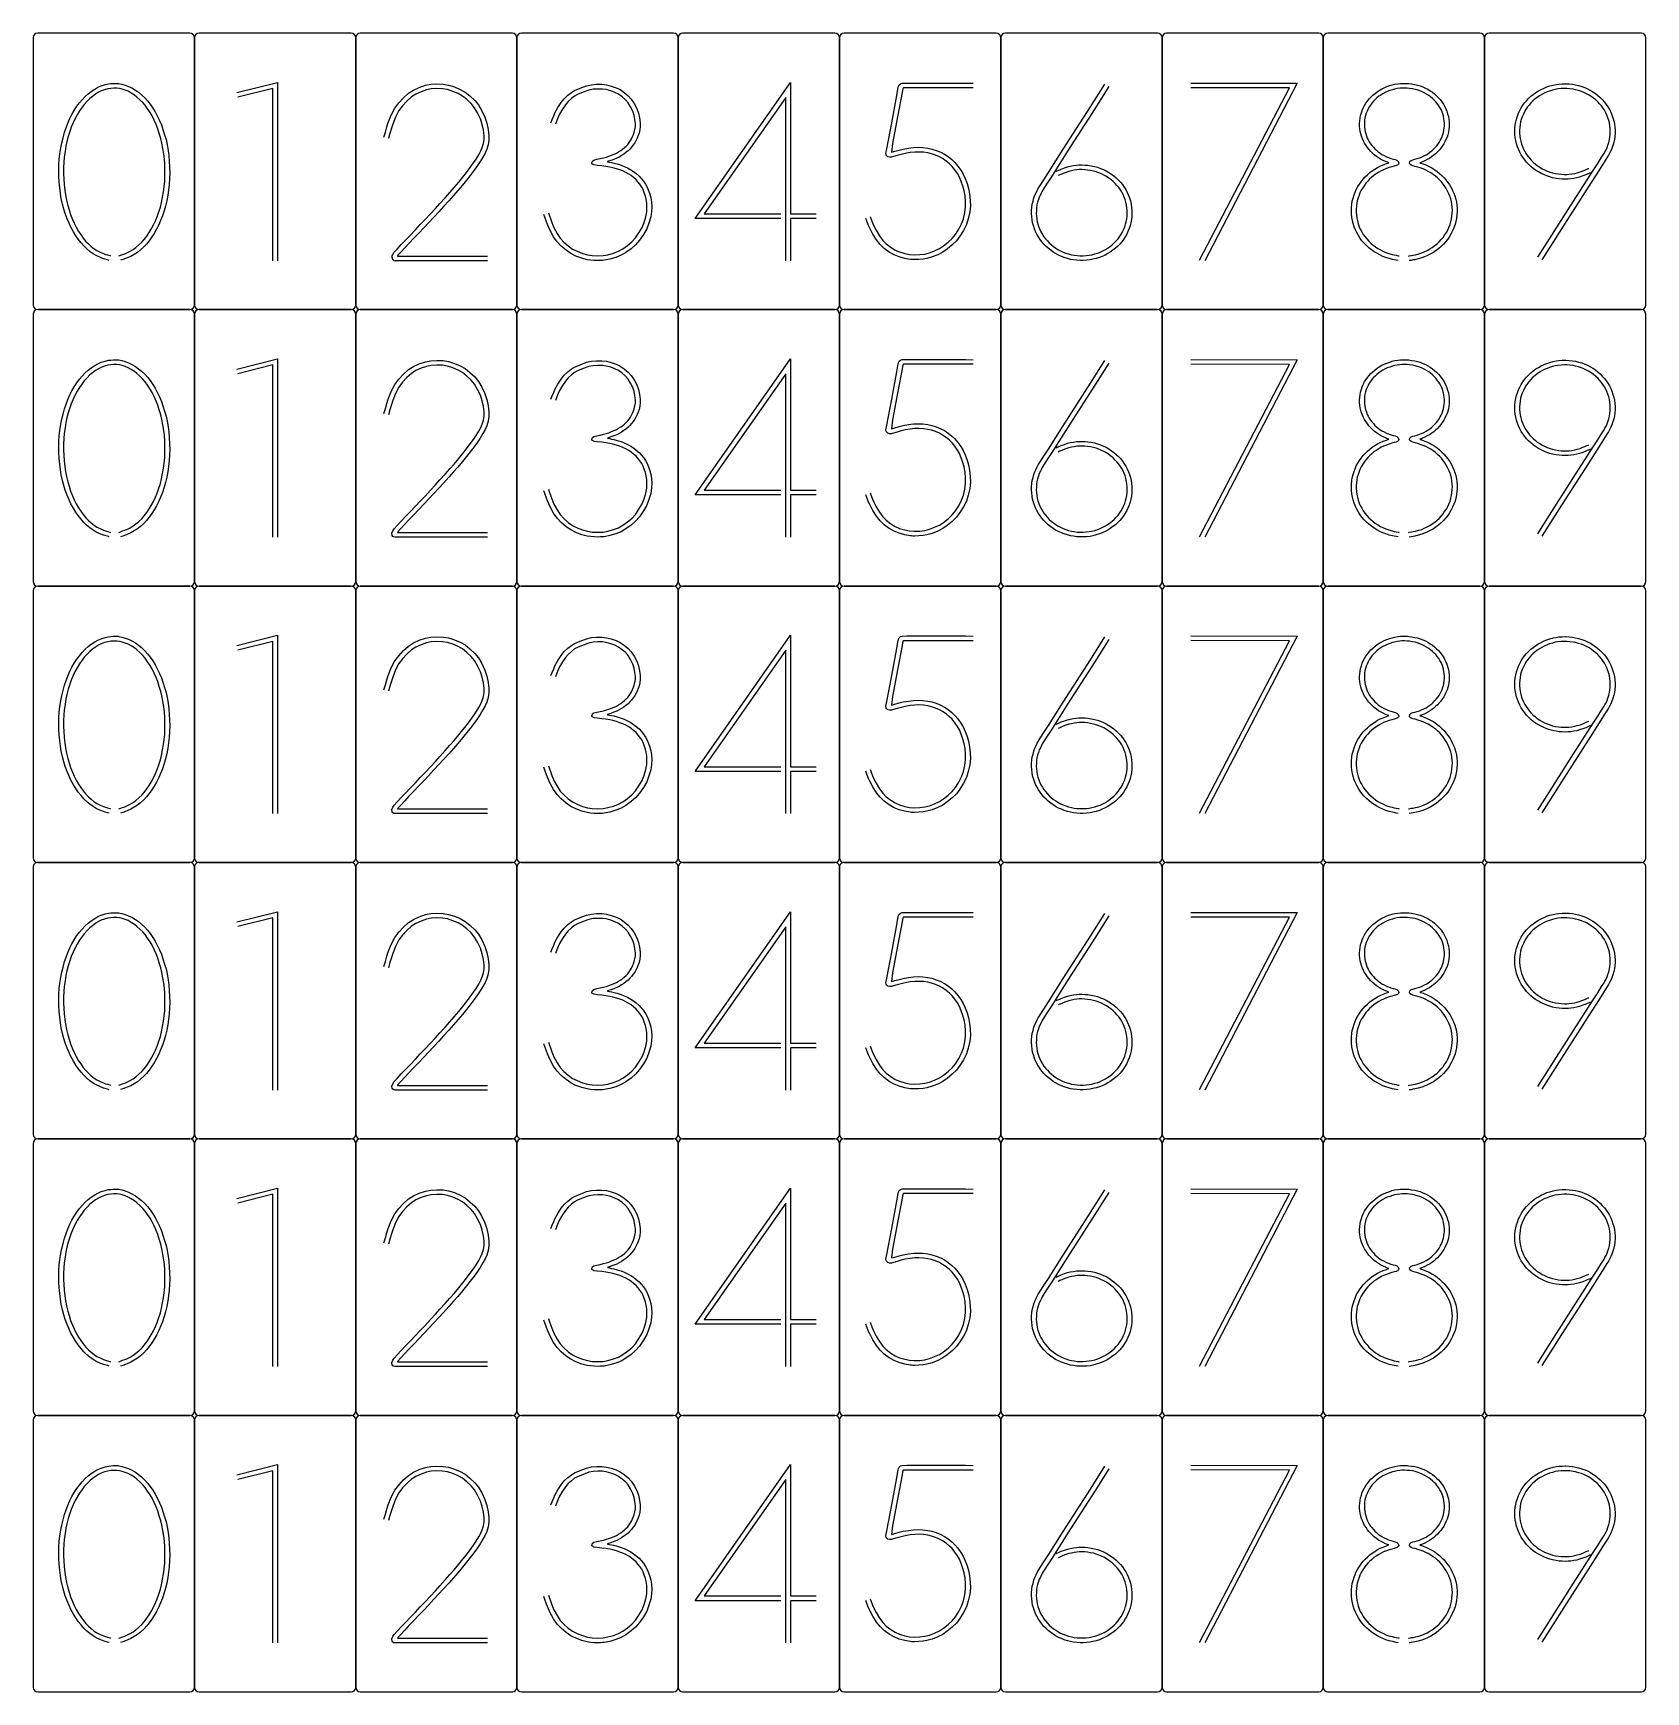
# Model space of a CAD drawing. Header units: millimetres. Extents: x -1 to 349, y -2 to 358.
import ezdxf

# ---------------------------------------------------------------- set-up
doc = ezdxf.new("R2010")
doc.units = ezdxf.units.MM

msp = doc.modelspace()

# ---------------------------------------------------------------- linework, layer by layer
for points in [[(-1, 357), (-1, 299)], [(33, 358), (0, 358)], [(34, 357), (34, 299)], [(34, 299), (34, 357)], [(68, 358), (35, 358)], [(69, 357), (69, 299)], [(69, 299), (69, 357)], [(103, 358), (70, 358)], [(104, 357), (104, 299)], [(104, 299), (104, 357)], [(138, 358), (105, 358)], [(139, 357), (139, 299)], [(139, 299), (139, 357)], [(173, 358), (140, 358)], [(174, 357), (174, 299)], [(174, 299), (174, 357)], [(208, 358), (175, 358)], [(209, 357), (209, 299)], [(209, 299), (209, 357)], [(243, 358), (210, 358)], [(244, 357), (244, 299)], [(244, 299), (244, 357)], [(278, 358), (245, 358)], [(279, 357), (279, 299)], [(279, 299), (279, 357)], [(313, 358), (280, 358)], [(314, 357), (314, 299)], [(314, 299), (314, 357)], [(348, 358), (315, 358)], [(349, 299), (349, 357)], [(11.58, 345.36), (12.35, 345.87)], [(12.35, 345.87), (13.04, 346.26)], [(13.04, 346.26), (13.78, 346.56)], [(13.78, 346.56), (14.62, 346.83)], [(14.5, 345.72), (13.79, 345.46)], [(15.23, 345.92), (14.5, 345.72)], [(14.62, 346.83), (15.38, 347)], [(15.85, 346.02), (15.23, 345.92)], [(15.38, 347), (15.84, 347.06)], [(15.84, 347.06), (16.34, 347.09)], [(16.54, 346.07), (15.85, 346.02)], [(16.34, 347.09), (16.83, 347.1)], [(17.19, 346.07), (16.54, 346.07)], [(16.83, 347.1), (17.11, 347.1)], [(17.11, 347.1), (17.36, 347.09)], [(17.7, 346), (17.19, 346.07)], [(17.36, 347.09), (17.58, 347.07)], [(17.58, 347.07), (18.22, 346.94)], [(18.34, 345.84), (17.7, 346)], [(18.22, 346.94), (18.98, 346.72)], [(19, 345.63), (18.34, 345.84)], [(18.98, 346.72), (19.69, 346.46)], [(19.6, 345.38), (19, 345.63)], [(19.69, 346.46), (20.41, 346.12)], [(20.41, 346.12), (21.19, 345.66)], [(21.19, 345.66), (21.87, 345.18)], [(43.2, 345.09), (52.06, 347.31)], [(51.03, 345.99), (43.45, 344.09)], [(50.99, 308.6), (51.03, 345.99)], [(52.06, 347.31), (52.02, 308.6)], [(80.49, 344.98), (81.54, 345.65)], [(81.54, 345.65), (82.8, 346.23)], [(82.8, 346.23), (84.12, 346.68)], [(84.37, 345.68), (83.18, 345.27)], [(84.12, 346.68), (85.28, 346.91)], [(85.41, 345.89), (84.37, 345.68)], [(85.28, 346.91), (86.62, 346.99)], [(86.63, 345.96), (85.41, 345.89)], [(86.62, 346.99), (87.98, 346.93)], [(87.87, 345.91), (86.63, 345.96)], [(88.91, 345.74), (87.87, 345.91)], [(87.98, 346.93), (89.14, 346.74)], [(90.07, 345.37), (88.91, 345.74)], [(89.14, 346.74), (90.42, 346.34)], [(90.42, 346.34), (91.69, 345.81)], [(91.69, 345.81), (92.73, 345.22)], [(116.51, 345.53), (117.7, 346.05)], [(117.7, 346.05), (119.1, 346.56)], [(119.6, 345.64), (118.35, 345.2)], [(119.1, 346.56), (120.18, 346.81)], [(120.51, 345.82), (119.6, 345.64)], [(120.18, 346.81), (121.28, 346.9)], [(121.53, 345.88), (120.51, 345.82)], [(121.28, 346.9), (122.42, 346.9)], [(122.54, 345.86), (121.53, 345.88)], [(122.42, 346.9), (123.4, 346.79)], [(123.39, 345.74), (122.54, 345.86)], [(124.35, 345.48), (123.39, 345.74)], [(123.4, 346.79), (124.45, 346.53)], [(124.45, 346.53), (125.5, 346.16)], [(125.5, 346.16), (126.38, 345.74)], [(126.38, 345.74), (127.27, 345.14)], [(142.68, 317.78), (163.36, 347.31)], [(163.36, 347.31), (163.36, 318.8)], [(186.43, 344.47), (186.68, 345.82)], [(186.68, 345.82), (186.76, 346.18)], [(186.76, 346.18), (186.83, 346.5)], [(186.83, 346.5), (186.93, 346.78)], [(186.93, 346.78), (187.23, 347.03)], [(187.23, 347.03), (187.62, 347.15)], [(187.7, 345.66), (187.6, 345.12)], [(187.62, 347.15), (188.61, 347.17)], [(187.75, 345.89), (187.7, 345.66)], [(187.79, 346.08), (187.75, 345.89)], [(187.81, 346.14), (187.79, 346.08)], [(187.84, 346.14), (187.81, 346.14)], [(187.86, 346.14), (187.84, 346.14)], [(189.72, 346.14), (187.86, 346.14)], [(188.61, 347.17), (194.64, 347.17)], [(196.55, 346.14), (189.72, 346.14)], [(194.64, 347.17), (201.36, 347.17)], [(203, 346.14), (196.55, 346.14)], [(201.36, 347.17), (203, 347.12)], [(228.44, 342.01), (231.59, 346.95)], [(232.45, 346.4), (229.38, 341.58)], [(250.22, 347.18), (273.35, 347.13)], [(271.66, 346.11), (250.22, 346.15)], [(252.16, 308.7), (271.66, 346.11)], [(273.35, 347.13), (253.27, 308.6)], [(291.16, 345.59), (291.72, 345.91)], [(291.72, 345.91), (292.24, 346.17)], [(292.24, 346.17), (292.78, 346.4)], [(292.78, 346.4), (293.41, 346.62)], [(293.41, 346.62), (293.98, 346.79)], [(293.99, 345.72), (293.43, 345.54)], [(293.98, 346.79), (294.55, 346.92)], [(294.47, 345.85), (293.99, 345.72)], [(295.04, 345.96), (294.47, 345.85)], [(294.55, 346.92), (295.19, 347.02)], [(295.59, 346.04), (295.04, 345.96)], [(295.19, 347.02), (295.74, 347.09)], [(296.06, 346.08), (295.59, 346.04)], [(295.74, 347.09), (295.97, 347.1)], [(295.97, 347.1), (296.22, 347.11)], [(296.63, 346.08), (296.06, 346.08)], [(296.22, 347.11), (296.49, 347.11)], [(296.49, 347.11), (296.87, 347.11)], [(297.22, 346.07), (296.63, 346.08)], [(296.87, 347.11), (297.24, 347.1)], [(297.73, 346.02), (297.22, 346.07)], [(297.24, 347.1), (297.57, 347.07)], [(297.57, 347.07), (298.17, 346.99)], [(298.33, 345.93), (297.73, 346.02)], [(298.17, 346.99), (298.84, 346.87)], [(298.91, 345.81), (298.33, 345.93)], [(298.84, 346.87), (299.43, 346.74)], [(299.4, 345.67), (298.91, 345.81)], [(299.95, 345.48), (299.4, 345.67)], [(299.43, 346.74), (300, 346.56)], [(300, 346.56), (300.61, 346.32)], [(300.61, 346.32), (301.15, 346.09)], [(301.15, 346.09), (301.66, 345.82)], [(301.66, 345.82), (302.21, 345.48)], [(325.68, 345.47), (326.26, 345.78)], [(326.26, 345.78), (326.91, 346.09)], [(326.91, 346.09), (327.51, 346.34)], [(327.51, 346.34), (328.15, 346.54)], [(328.71, 345.63), (328.08, 345.44)], [(328.15, 346.54), (328.87, 346.73)], [(329.36, 345.79), (328.71, 345.63)], [(328.87, 346.73), (329.52, 346.87)], [(329.92, 345.89), (329.36, 345.79)], [(329.52, 346.87), (330.15, 346.95)], [(330.59, 345.96), (329.92, 345.89)], [(330.15, 346.95), (330.85, 347)], [(331.28, 345.99), (330.59, 345.96)], [(330.85, 347), (331.52, 347.03)], [(331.86, 345.99), (331.28, 345.99)], [(331.52, 347.03), (331.56, 347.03)], [(331.56, 347.03), (331.61, 347.03)], [(331.61, 347.03), (331.65, 347.02)], [(331.65, 347.02), (332.33, 346.99)], [(332.54, 345.93), (331.86, 345.99)], [(332.33, 346.99), (333.08, 346.9)], [(333.21, 345.84), (332.54, 345.93)], [(333.08, 346.9), (333.75, 346.79)], [(333.77, 345.73), (333.21, 345.84)], [(333.75, 346.79), (334.4, 346.63)], [(334.4, 345.56), (333.77, 345.73)], [(334.4, 346.63), (335.11, 346.42)], [(335.11, 346.42), (335.73, 346.19)], [(335.73, 346.19), (336.32, 345.93)], [(336.32, 345.93), (336.96, 345.59)], [(7.92, 341.24), (8.49, 342.13)], [(8.49, 342.13), (9.03, 342.87)], [(9.03, 342.87), (9.61, 343.56)], [(10.09, 342.54), (9.6, 341.91)], [(9.61, 343.56), (10.29, 344.27)], [(10.69, 343.21), (10.09, 342.54)], [(10.29, 344.27), (10.91, 344.85)], [(11.3, 343.82), (10.69, 343.21)], [(10.91, 344.85), (11.58, 345.36)], [(11.85, 344.29), (11.3, 343.82)], [(12.52, 344.76), (11.85, 344.29)], [(13.2, 345.18), (12.52, 344.76)], [(13.79, 345.46), (13.2, 345.18)], [(20.29, 345), (19.6, 345.38)], [(20.96, 344.57), (20.29, 345)], [(21.52, 344.14), (20.96, 344.57)], [(22.15, 343.56), (21.52, 344.14)], [(21.87, 345.18), (22.51, 344.64)], [(22.77, 342.93), (22.15, 343.56)], [(22.51, 344.64), (23.2, 343.97)], [(23.27, 342.34), (22.77, 342.93)], [(23.2, 343.97), (23.81, 343.31)], [(23.82, 341.58), (23.27, 342.34)], [(23.81, 343.31), (24.36, 342.6)], [(24.36, 342.6), (24.96, 341.74)], [(77.52, 341.75), (78.33, 342.89)], [(78.33, 342.89), (79.36, 344)], [(79.12, 342.24), (78.39, 341.2)], [(80.07, 343.25), (79.12, 342.24)], [(79.36, 344), (80.49, 344.98)], [(81.1, 344.15), (80.07, 343.25)], [(82.03, 344.75), (81.1, 344.15)], [(83.18, 345.27), (82.03, 344.75)], [(91.23, 344.89), (90.07, 345.37)], [(92.16, 344.36), (91.23, 344.89)], [(93.13, 343.59), (92.16, 344.36)], [(92.73, 345.22), (93.8, 344.38)], [(94.08, 342.7), (93.13, 343.59)], [(93.8, 344.38), (94.83, 343.39)], [(94.79, 341.82), (94.08, 342.7)], [(94.83, 343.39), (95.63, 342.42)], [(95.63, 342.42), (96.37, 341.18)], [(112.85, 341.84), (113.57, 342.94)], [(113.57, 342.94), (114.27, 343.77)], [(114.51, 342.48), (113.86, 341.52)], [(114.27, 343.77), (115.06, 344.51)], [(115.14, 343.18), (114.51, 342.48)], [(115.06, 344.51), (115.83, 345.13)], [(115.85, 343.83), (115.14, 343.18)], [(115.83, 345.13), (116.51, 345.53)], [(116.5, 344.35), (115.85, 343.83)], [(117.16, 344.69), (116.5, 344.35)], [(118.35, 345.2), (117.16, 344.69)], [(125.27, 345.15), (124.35, 345.48)], [(126.02, 344.76), (125.27, 345.15)], [(126.81, 344.19), (126.02, 344.76)], [(127.56, 343.55), (126.81, 344.19)], [(127.27, 345.14), (128.13, 344.42)], [(128.11, 342.9), (127.56, 343.55)], [(128.65, 342.03), (128.11, 342.9)], [(128.13, 344.42), (128.81, 343.69)], [(129.12, 341.08), (128.65, 342.03)], [(128.81, 343.69), (129.43, 342.75)], [(129.43, 342.75), (129.98, 341.68)], [(162.33, 344.05), (144.66, 318.8)], [(162.33, 318.8), (162.33, 344.05)], [(185.33, 338.57), (186.43, 344.47)], [(187.6, 345.12), (186.68, 340.2)], [(222.56, 332.8), (228.44, 342.01)], [(287.68, 341.75), (287.96, 342.3)], [(287.96, 342.3), (288.25, 342.78)], [(288.25, 342.78), (288.57, 343.24)], [(288.57, 343.24), (288.96, 343.72)], [(288.99, 342.02), (288.73, 341.55)], [(288.96, 343.72), (289.33, 344.14)], [(289.24, 342.4), (288.99, 342.02)], [(289.57, 342.84), (289.24, 342.4)], [(289.33, 344.14), (289.75, 344.53)], [(289.91, 343.25), (289.57, 342.84)], [(289.75, 344.53), (290.23, 344.94)], [(290.24, 343.58), (289.91, 343.25)], [(290.23, 344.94), (290.68, 345.28)], [(290.65, 343.95), (290.24, 343.58)], [(291.08, 344.3), (290.65, 343.95)], [(290.68, 345.28), (291.16, 345.59)], [(291.47, 344.57), (291.08, 344.3)], [(291.95, 344.86), (291.47, 344.57)], [(292.45, 345.13), (291.95, 344.86)], [(292.89, 345.34), (292.45, 345.13)], [(293.43, 345.54), (292.89, 345.34)], [(300.48, 345.26), (299.95, 345.48)], [(300.92, 345.05), (300.48, 345.26)], [(301.41, 344.77), (300.92, 345.05)], [(301.88, 344.47), (301.41, 344.77)], [(302.27, 344.19), (301.88, 344.47)], [(302.21, 345.48), (302.69, 345.16)], [(302.69, 343.83), (302.27, 344.19)], [(302.69, 345.16), (303.13, 344.81)], [(303.09, 343.46), (302.69, 343.83)], [(303.41, 343.12), (303.09, 343.46)], [(303.13, 344.81), (303.6, 344.39)], [(303.74, 342.7), (303.41, 343.12)], [(303.6, 344.39), (304.01, 343.99)], [(304.06, 342.26), (303.74, 342.7)], [(304.01, 343.99), (304.37, 343.57)], [(304.31, 341.87), (304.06, 342.26)], [(304.37, 343.57), (304.75, 343.08)], [(304.75, 343.08), (305.06, 342.61)], [(305.06, 342.61), (305.34, 342.13)], [(305.34, 342.13), (305.61, 341.57)], [(321.96, 341.76), (322.34, 342.36)], [(322.34, 342.36), (322.7, 342.86)], [(322.7, 342.86), (323.12, 343.35)], [(323.12, 343.35), (323.61, 343.87)], [(323.65, 342.4), (323.33, 341.98)], [(323.61, 343.87), (324.06, 344.3)], [(324.07, 342.86), (323.65, 342.4)], [(324.06, 344.3), (324.57, 344.7)], [(324.51, 343.31), (324.07, 342.86)], [(324.91, 343.66), (324.51, 343.31)], [(324.57, 344.7), (325.15, 345.12)], [(325.41, 344.05), (324.91, 343.66)], [(325.15, 345.12), (325.68, 345.47)], [(325.93, 344.41), (325.41, 344.05)], [(326.4, 344.69), (325.93, 344.41)], [(326.97, 344.98), (326.4, 344.69)], [(327.56, 345.25), (326.97, 344.98)], [(328.08, 345.44), (327.56, 345.25)], [(335.03, 345.36), (334.4, 345.56)], [(335.55, 345.15), (335.03, 345.36)], [(336.12, 344.87), (335.55, 345.15)], [(336.69, 344.56), (336.12, 344.87)], [(337.15, 344.27), (336.69, 344.56)], [(336.96, 345.59), (337.53, 345.26)], [(337.65, 343.9), (337.15, 344.27)], [(337.53, 345.26), (338.05, 344.9)], [(338.15, 343.5), (337.65, 343.9)], [(338.05, 344.9), (338.61, 344.46)], [(338.55, 343.13), (338.15, 343.5)], [(338.96, 342.69), (338.55, 343.13)], [(338.61, 344.46), (339.1, 344.03)], [(339.37, 342.2), (338.96, 342.69)], [(339.1, 344.03), (339.53, 343.59)], [(339.69, 341.77), (339.37, 342.2)], [(339.53, 343.59), (340, 343.06)], [(340, 343.06), (340.4, 342.55)], [(340.4, 342.55), (340.75, 342.04)], [(340.75, 342.04), (341.1, 341.43)], [(6.14, 337.47), (6.53, 338.46)], [(6.53, 338.46), (6.99, 339.5)], [(6.99, 339.5), (7.42, 340.38)], [(7.69, 338.56), (7.27, 337.57)], [(7.42, 340.38), (7.92, 341.24)], [(8.13, 339.51), (7.69, 338.56)], [(8.54, 340.27), (8.13, 339.51)], [(9.06, 341.12), (8.54, 340.27)], [(9.6, 341.91), (9.06, 341.12)], [(24.36, 340.77), (23.82, 341.58)], [(24.79, 340.03), (24.36, 340.77)], [(25.25, 339.11), (24.79, 340.03)], [(24.96, 341.74), (25.47, 340.92)], [(25.69, 338.15), (25.25, 339.11)], [(25.47, 340.92), (25.93, 340.07)], [(25.93, 340.07), (26.41, 339.05)], [(26.41, 339.05), (26.82, 338.09)], [(75.77, 337.65), (76.06, 338.58)], [(76.06, 338.58), (76.73, 340.23)], [(76.73, 340.23), (77.52, 341.75)], [(77.66, 339.79), (77.03, 338.24)], [(78.39, 341.2), (77.66, 339.79)], [(95.46, 340.69), (94.79, 341.82)], [(96.06, 339.4), (95.46, 340.69)], [(96.45, 338.21), (96.06, 339.4)], [(96.37, 341.18), (97.02, 339.77)], [(97.02, 339.77), (97.45, 338.47)], [(97.45, 338.47), (97.74, 337.1)], [(111.36, 338.56), (111.65, 339.27)], [(111.65, 339.27), (111.97, 340.07)], [(111.97, 340.07), (112.23, 340.68)], [(112.23, 340.68), (112.85, 341.84)], [(112.68, 339.06), (112.36, 338.27)], [(112.97, 339.79), (112.68, 339.06)], [(113.26, 340.45), (112.97, 339.79)], [(113.86, 341.52), (113.26, 340.45)], [(129.41, 340.2), (129.12, 341.08)], [(129.61, 339.26), (129.41, 340.2)], [(129.72, 338.39), (129.61, 339.26)], [(129.98, 341.68), (130.35, 340.66)], [(130.35, 340.66), (130.6, 339.6)], [(130.6, 339.6), (130.73, 338.57)], [(130.73, 338.57), (130.73, 337.78)], [(184.27, 332.92), (185.33, 338.57)], [(186.68, 340.2), (185.53, 334.05)], [(229.38, 341.58), (223.51, 332.37)], [(286.89, 338.36), (286.92, 338.98)], [(286.92, 338.98), (286.99, 339.54)], [(286.99, 339.54), (287.1, 340.1)], [(287.1, 340.1), (287.27, 340.7)], [(287.27, 340.7), (287.45, 341.23)], [(287.45, 341.23), (287.68, 341.75)], [(287.93, 338.61), (287.91, 338.08)], [(287.97, 339.15), (287.93, 338.61)], [(288.05, 339.6), (287.97, 339.15)], [(288.17, 340.13), (288.05, 339.6)], [(288.33, 340.64), (288.17, 340.13)], [(288.5, 341.07), (288.33, 340.64)], [(288.73, 341.55), (288.5, 341.07)], [(304.55, 341.4), (304.31, 341.87)], [(304.77, 340.91), (304.55, 341.4)], [(304.93, 340.48), (304.77, 340.91)], [(305.07, 339.97), (304.93, 340.48)], [(305.19, 339.43), (305.07, 339.97)], [(305.25, 338.97), (305.19, 339.43)], [(305.29, 338.44), (305.25, 338.97)], [(305.29, 337.91), (305.29, 338.44)], [(305.61, 341.57), (305.82, 341.05)], [(305.82, 341.05), (305.99, 340.52)], [(305.99, 340.52), (306.14, 339.91)], [(306.14, 339.91), (306.25, 339.34)], [(306.25, 339.34), (306.3, 338.79)], [(306.3, 338.79), (306.32, 338.16)], [(320.65, 338.02), (320.77, 338.74)], [(320.77, 338.74), (320.92, 339.35)], [(320.92, 339.35), (321.12, 339.97)], [(321.12, 339.97), (321.38, 340.64)], [(321.38, 340.64), (321.64, 341.2)], [(321.64, 341.2), (321.96, 341.76)], [(321.83, 338.77), (321.71, 338.15)], [(321.97, 339.29), (321.83, 338.77)], [(322.18, 339.87), (321.97, 339.29)], [(322.42, 340.45), (322.18, 339.87)], [(322.66, 340.92), (322.42, 340.45)], [(322.98, 341.46), (322.66, 340.92)], [(323.33, 341.98), (322.98, 341.46)], [(340.01, 341.26), (339.69, 341.77)], [(340.32, 340.71), (340.01, 341.26)], [(340.55, 340.22), (340.32, 340.71)], [(340.77, 339.65), (340.55, 340.22)], [(340.97, 339.05), (340.77, 339.65)], [(341.1, 338.52), (340.97, 339.05)], [(341.1, 341.43), (341.4, 340.85)], [(341.2, 337.91), (341.1, 338.52)], [(341.4, 340.85), (341.64, 340.28)], [(341.64, 340.28), (341.87, 339.6)], [(341.87, 339.6), (342.05, 338.97)], [(342.05, 338.97), (342.17, 338.35)], [(5.21, 334.2), (5.48, 335.3)], [(5.48, 335.3), (5.81, 336.48)], [(5.81, 336.48), (6.14, 337.47)], [(6.63, 335.6), (6.33, 334.48)], [(6.95, 336.67), (6.63, 335.6)], [(7.27, 337.57), (6.95, 336.67)], [(26.03, 337.27), (25.69, 338.15)], [(26.38, 336.23), (26.03, 337.27)], [(26.7, 335.13), (26.38, 336.23)], [(26.94, 334.15), (26.7, 335.13)], [(26.82, 338.09), (27.17, 337.11)], [(27.17, 337.11), (27.53, 335.97)], [(27.53, 335.97), (27.83, 334.89)], [(27.83, 334.89), (28.06, 333.81)], [(75.14, 335.45), (75.45, 336.54)], [(75.45, 336.54), (75.77, 337.65)], [(76.44, 336.26), (76.13, 335.17)], [(76.76, 337.37), (76.44, 336.26)], [(77.03, 338.24), (76.76, 337.37)], [(96.72, 336.97), (96.45, 338.21)], [(96.87, 335.78), (96.72, 336.97)], [(96.73, 334.03), (96.87, 334.9)], [(96.87, 334.9), (96.87, 335.78)], [(97.9, 334.81), (97.73, 333.8)], [(97.74, 337.1), (97.9, 335.81)], [(97.9, 335.81), (97.9, 334.81)], [(128.65, 334.67), (128.87, 335.06)], [(128.87, 335.06), (129.11, 335.54)], [(129.11, 335.54), (129.32, 336.03)], [(129.32, 336.03), (129.47, 336.48)], [(129.47, 336.48), (129.6, 337.09)], [(129.6, 337.09), (129.69, 337.75)], [(129.69, 337.75), (129.72, 338.39)], [(130.09, 335.22), (129.83, 334.66)], [(130.32, 335.76), (130.09, 335.22)], [(130.49, 336.32), (130.32, 335.76)], [(130.63, 337.03), (130.49, 336.32)], [(130.73, 337.78), (130.63, 337.03)], [(286.89, 337.8), (286.89, 338.36)], [(286.94, 337.26), (286.89, 337.8)], [(287.03, 336.67), (286.94, 337.26)], [(287.14, 336.13), (287.03, 336.67)], [(287.3, 335.63), (287.14, 336.13)], [(287.5, 335.08), (287.3, 335.63)], [(287.72, 334.59), (287.5, 335.08)], [(287.91, 338.08), (287.93, 337.63)], [(287.93, 337.63), (288, 337.12)], [(288, 337.12), (288.09, 336.61)], [(288.09, 336.61), (288.2, 336.19)], [(288.2, 336.19), (288.36, 335.71)], [(288.36, 335.71), (288.55, 335.24)], [(288.55, 335.24), (288.74, 334.85)], [(288.74, 334.85), (288.99, 334.42)], [(304.39, 334.7), (304.58, 335.09)], [(304.58, 335.09), (304.78, 335.56)], [(304.78, 335.56), (304.96, 336.03)], [(304.96, 336.03), (305.08, 336.45)], [(305.08, 336.45), (305.18, 336.95)], [(305.18, 336.95), (305.26, 337.46)], [(305.26, 337.46), (305.29, 337.91)], [(305.63, 334.91), (305.4, 334.42)], [(305.85, 335.45), (305.63, 334.91)], [(306.01, 335.95), (305.85, 335.45)], [(306.14, 336.48), (306.01, 335.95)], [(306.24, 337.07), (306.14, 336.48)], [(306.31, 337.6), (306.24, 337.07)], [(306.32, 338.16), (306.31, 337.6)], [(320.56, 336.71), (320.58, 337.36)], [(320.58, 335.98), (320.56, 336.71)], [(320.58, 337.36), (320.65, 338.02)], [(320.64, 335.31), (320.58, 335.98)], [(320.76, 334.69), (320.64, 335.31)], [(321.62, 337.51), (321.59, 336.96)], [(321.59, 336.96), (321.6, 336.32)], [(321.6, 336.32), (321.64, 335.68)], [(321.71, 338.15), (321.62, 337.51)], [(321.64, 335.68), (321.72, 335.14)], [(321.72, 335.14), (321.85, 334.53)], [(340.96, 334.3), (341.11, 334.89)], [(341.11, 334.89), (341.2, 335.43)], [(341.27, 337.26), (341.2, 337.91)], [(341.2, 335.43), (341.26, 336.08)], [(341.26, 336.08), (341.29, 336.7)], [(341.29, 336.7), (341.27, 337.26)], [(342.17, 334.92), (342.03, 334.31)], [(342.17, 338.35), (342.27, 337.63)], [(342.25, 335.58), (342.17, 334.92)], [(342.31, 336.31), (342.25, 335.58)], [(342.27, 337.63), (342.32, 336.95)], [(342.32, 336.95), (342.31, 336.31)], [(4.67, 330.64), (4.81, 331.83)], [(4.81, 331.83), (5, 333.11)], [(5, 333.11), (5.21, 334.2)], [(5.92, 332.31), (5.75, 331.09)], [(6.11, 333.49), (5.92, 332.31)], [(6.33, 334.48), (6.11, 333.49)], [(27.16, 333), (26.94, 334.15)], [(27.36, 331.79), (27.16, 333)], [(27.48, 330.73), (27.36, 331.79)], [(28.06, 333.81), (28.28, 332.55)], [(28.28, 332.55), (28.45, 331.38)], [(28.45, 331.38), (28.55, 330.23)], [(95.14, 330.68), (95.72, 331.62)], [(95.72, 331.62), (96.18, 332.45)], [(96.18, 332.45), (96.48, 333.16)], [(96.48, 333.16), (96.73, 334.03)], [(97.1, 331.99), (96.61, 331.11)], [(97.45, 332.8), (97.1, 331.99)], [(97.73, 333.8), (97.45, 332.8)], [(123.41, 331.11), (123.94, 331.28)], [(123.94, 331.28), (124.55, 331.51)], [(124.55, 331.51), (125.11, 331.74)], [(125.11, 331.74), (125.57, 331.96)], [(125.57, 331.96), (126.07, 332.25)], [(126.07, 332.25), (126.55, 332.54)], [(126.71, 331.43), (126.15, 331.11)], [(126.55, 332.54), (126.93, 332.81)], [(127.21, 331.75), (126.71, 331.43)], [(126.93, 332.81), (127.34, 333.16)], [(127.65, 332.07), (127.21, 331.75)], [(127.34, 333.16), (127.72, 333.51)], [(128.11, 332.47), (127.65, 332.07)], [(127.72, 333.51), (128.03, 333.84)], [(128.03, 333.84), (128.35, 334.25)], [(128.53, 332.86), (128.11, 332.47)], [(128.35, 334.25), (128.65, 334.67)], [(128.88, 333.26), (128.53, 332.86)], [(129.25, 333.73), (128.88, 333.26)], [(129.57, 334.2), (129.25, 333.73)], [(129.83, 334.66), (129.57, 334.2)], [(184.09, 331.88), (184.27, 332.92)], [(184.13, 331.6), (184.09, 331.88)], [(184.26, 331.36), (184.13, 331.6)], [(184.5, 331.16), (184.26, 331.36)], [(185.73, 331.21), (185.25, 331.07)], [(185.53, 334.05), (185.31, 332.16)], [(185.31, 332.16), (186.03, 332.37)], [(186.48, 331.43), (185.73, 331.21)], [(186.03, 332.37), (186.92, 332.62)], [(187.38, 331.67), (186.48, 331.43)], [(186.92, 332.62), (187.84, 332.85)], [(188.28, 331.89), (187.38, 331.67)], [(187.84, 332.85), (188.94, 333.05)], [(189.33, 332.07), (188.28, 331.89)], [(188.94, 333.05), (190.09, 333.19)], [(190.38, 332.18), (189.33, 332.07)], [(190.09, 333.19), (191.06, 333.24)], [(191.24, 332.2), (190.38, 332.18)], [(191.06, 333.24), (192.09, 333.18)], [(192.22, 332.14), (191.24, 332.2)], [(192.09, 333.18), (193.17, 333.05)], [(193.18, 332), (192.22, 332.14)], [(193.17, 333.05), (194.07, 332.86)], [(193.97, 331.82), (193.18, 332)], [(194.84, 331.52), (193.97, 331.82)], [(194.07, 332.86), (195, 332.55)], [(195.7, 331.15), (194.84, 331.52)], [(195, 332.55), (195.97, 332.16)], [(195.97, 332.16), (196.76, 331.74)], [(196.76, 331.74), (197.57, 331.2)], [(219.34, 327.74), (222.56, 332.8)], [(223.51, 332.37), (220.21, 327.19)], [(287.96, 334.13), (287.72, 334.59)], [(288.27, 333.64), (287.96, 334.13)], [(288.57, 333.19), (288.27, 333.64)], [(288.9, 332.79), (288.57, 333.19)], [(289.29, 332.35), (288.9, 332.79)], [(288.99, 334.42), (289.27, 333.99)], [(289.27, 333.99), (289.53, 333.64)], [(289.68, 331.97), (289.29, 332.35)], [(289.53, 333.64), (289.86, 333.26)], [(290.07, 331.63), (289.68, 331.97)], [(289.86, 333.26), (290.22, 332.88)], [(290.54, 331.26), (290.07, 331.63)], [(290.22, 332.88), (290.54, 332.58)], [(290.54, 332.58), (290.94, 332.25)], [(291, 330.94), (290.54, 331.26)], [(290.94, 332.25), (291.37, 331.94)], [(291.37, 331.94), (291.74, 331.69)], [(291.74, 331.69), (292.2, 331.44)], [(292.2, 331.44), (292.69, 331.19)], [(300.34, 331.11), (300.83, 331.35)], [(300.83, 331.35), (301.3, 331.6)], [(301.3, 331.6), (301.69, 331.84)], [(301.69, 331.84), (302.12, 332.14)], [(302.12, 332.14), (302.53, 332.46)], [(302.98, 331.5), (302.5, 331.14)], [(302.53, 332.46), (302.86, 332.76)], [(302.86, 332.76), (303.23, 333.13)], [(303.38, 331.83), (302.98, 331.5)], [(303.23, 333.13), (303.57, 333.51)], [(303.77, 332.21), (303.38, 331.83)], [(303.57, 333.51), (303.84, 333.85)], [(304.18, 332.64), (303.77, 332.21)], [(303.84, 333.85), (304.12, 334.27)], [(304.12, 334.27), (304.39, 334.7)], [(304.52, 333.04), (304.18, 332.64)], [(304.83, 333.48), (304.52, 333.04)], [(305.15, 333.97), (304.83, 333.48)], [(305.4, 334.42), (305.15, 333.97)], [(320.93, 333.99), (320.76, 334.69)], [(321.12, 333.36), (320.93, 333.99)], [(321.35, 332.79), (321.12, 333.36)], [(321.65, 332.15), (321.35, 332.79)], [(321.96, 331.57), (321.65, 332.15)], [(321.85, 334.53), (322.02, 333.92)], [(322.29, 331.06), (321.96, 331.57)], [(322.02, 333.92), (322.2, 333.41)], [(322.2, 333.41), (322.45, 332.85)], [(322.45, 332.85), (322.73, 332.29)], [(322.73, 332.29), (323.01, 331.83)], [(323.01, 331.83), (323.36, 331.33)], [(323.36, 331.33), (323.75, 330.84)], [(339.41, 331.07), (339.93, 331.9)], [(339.93, 331.9), (340.13, 332.24)], [(340.13, 332.24), (340.36, 332.69)], [(340.36, 332.69), (340.58, 333.18)], [(340.9, 331.5), (340.55, 330.95)], [(340.58, 333.18), (340.77, 333.68)], [(340.77, 333.68), (340.96, 334.3)], [(341.13, 331.93), (340.9, 331.5)], [(341.39, 332.46), (341.13, 331.93)], [(341.62, 332.99), (341.39, 332.46)], [(341.83, 333.62), (341.62, 332.99)], [(342.03, 334.31), (341.83, 333.62)], [(4.56, 328.14), (4.6, 329.48)], [(4.56, 326.91), (4.56, 328.14)], [(4.6, 329.48), (4.67, 330.64)], [(5.6, 328.78), (5.58, 327.5)], [(5.65, 330.02), (5.6, 328.78)], [(5.75, 331.09), (5.65, 330.02)], [(27.56, 329.5), (27.48, 330.73)], [(27.61, 328.23), (27.56, 329.5)], [(27.6, 327.12), (27.61, 328.23)], [(28.55, 330.23), (28.62, 328.9)], [(28.64, 327.66), (28.6, 326.49)], [(28.62, 328.9), (28.64, 327.66)], [(92.26, 326.78), (93.04, 327.75)], [(93.04, 327.75), (93.86, 328.84)], [(94.69, 328.24), (93.85, 327.12)], [(93.86, 328.84), (94.58, 329.83)], [(94.58, 329.83), (95.14, 330.68)], [(95.42, 329.25), (94.69, 328.24)], [(96.01, 330.13), (95.42, 329.25)], [(96.61, 331.11), (96.01, 330.13)], [(120.25, 329.71), (120.27, 329.87)], [(120.25, 329.66), (120.25, 329.71)], [(120.37, 329.59), (120.25, 329.66)], [(120.27, 329.87), (120.3, 330.01)], [(120.3, 330.01), (120.38, 330.24)], [(120.51, 329.51), (120.37, 329.59)], [(120.38, 330.24), (120.69, 330.46)], [(120.58, 329.47), (120.51, 329.51)], [(120.79, 329.4), (120.58, 329.47)], [(120.69, 330.46), (121.33, 330.63)], [(121.41, 329.3), (120.79, 329.4)], [(121.33, 330.63), (122.06, 330.78)], [(122.43, 329.2), (121.41, 329.3)], [(122.06, 330.78), (122.75, 330.94)], [(123.28, 329.09), (122.43, 329.2)], [(122.75, 330.94), (123.41, 331.11)], [(124.14, 328.95), (123.28, 329.09)], [(123.66, 330.12), (123.64, 330.07)], [(123.64, 330.07), (124.11, 330)], [(123.78, 330.15), (123.66, 330.12)], [(123.9, 330.19), (123.78, 330.15)], [(124.4, 330.36), (123.9, 330.19)], [(124.11, 330), (124.55, 329.91)], [(124.84, 328.8), (124.14, 328.95)], [(125.05, 330.6), (124.4, 330.36)], [(124.55, 329.91), (124.99, 329.82)], [(125.6, 328.59), (124.84, 328.8)], [(124.99, 329.82), (125.78, 329.61)], [(125.64, 330.85), (125.05, 330.6)], [(126.36, 328.34), (125.6, 328.59)], [(126.15, 331.11), (125.64, 330.85)], [(125.78, 329.61), (126.61, 329.34)], [(126.98, 328.1), (126.36, 328.34)], [(126.61, 329.34), (127.3, 329.08)], [(127.62, 327.78), (126.98, 328.1)], [(127.3, 329.08), (128, 328.75)], [(128.28, 327.42), (127.62, 327.78)], [(128, 328.75), (128.72, 328.35)], [(128.72, 328.35), (129.32, 327.97)], [(129.32, 327.97), (129.9, 327.52)], [(184.85, 331.06), (184.5, 331.16)], [(185.25, 331.07), (184.85, 331.06)], [(196.38, 330.77), (195.7, 331.15)], [(197.13, 330.24), (196.38, 330.77)], [(197.85, 329.65), (197.13, 330.24)], [(197.57, 331.2), (198.39, 330.55)], [(198.42, 329.08), (197.85, 329.65)], [(198.39, 330.55), (199.05, 329.92)], [(199.01, 328.34), (198.42, 329.08)], [(199.58, 327.53), (199.01, 328.34)], [(199.05, 329.92), (199.69, 329.15)], [(199.69, 329.15), (200.33, 328.26)], [(200.33, 328.26), (200.83, 327.42)], [(218.36, 326.2), (219.34, 327.74)], [(221.04, 328.02), (221.41, 328.19)], [(221.41, 328.19), (221.8, 328.36)], [(221.8, 328.36), (222.13, 328.51)], [(222.13, 328.51), (222.8, 328.76)], [(223.15, 327.79), (222.54, 327.57)], [(222.8, 328.76), (223.49, 328.98)], [(223.78, 328), (223.15, 327.79)], [(223.49, 328.98), (224.09, 329.14)], [(224.33, 328.13), (223.78, 328)], [(224.09, 329.14), (224.76, 329.26)], [(224.94, 328.25), (224.33, 328.13)], [(224.76, 329.26), (225.41, 329.36)], [(225.52, 328.34), (224.94, 328.25)], [(225.41, 329.36), (225.94, 329.4)], [(226, 328.38), (225.52, 328.34)], [(225.94, 329.4), (226.59, 329.41)], [(226.6, 328.38), (226, 328.38)], [(226.59, 329.41), (227.29, 329.38)], [(227.23, 328.36), (226.6, 328.38)], [(227.81, 328.3), (227.23, 328.36)], [(227.29, 329.38), (227.92, 329.33)], [(228.47, 328.2), (227.81, 328.3)], [(227.92, 329.33), (228.64, 329.21)], [(229.13, 328.06), (228.47, 328.2)], [(228.64, 329.21), (229.37, 329.06)], [(229.67, 327.91), (229.13, 328.06)], [(229.37, 329.06), (229.97, 328.89)], [(230.28, 327.69), (229.67, 327.91)], [(229.97, 328.89), (230.64, 328.65)], [(230.89, 327.44), (230.28, 327.69)], [(230.64, 328.65), (231.31, 328.38)], [(231.31, 328.38), (231.86, 328.11)], [(231.86, 328.11), (232.46, 327.76)], [(232.46, 327.76), (233.06, 327.38)], [(288.57, 327.25), (289.11, 327.73)], [(289.11, 327.73), (289.61, 328.11)], [(289.61, 328.11), (290.17, 328.49)], [(290.17, 328.49), (290.8, 328.86)], [(291.02, 327.8), (290.46, 327.45)], [(290.8, 328.86), (291.37, 329.16)], [(291.45, 330.67), (291, 330.94)], [(291.57, 328.11), (291.02, 327.8)], [(291.37, 329.16), (291.99, 329.43)], [(291.99, 330.39), (291.45, 330.67)], [(292.09, 328.36), (291.57, 328.11)], [(292.5, 330.15), (291.99, 330.39)], [(291.99, 329.43), (292.69, 329.69)], [(292.71, 328.61), (292.09, 328.36)], [(292.73, 330.05), (292.5, 330.15)], [(292.69, 331.19), (293.12, 331.01)], [(292.69, 329.69), (293.24, 329.87)], [(293.33, 328.82), (292.71, 328.61)], [(292.96, 329.97), (292.73, 330.05)], [(293.21, 329.88), (292.96, 329.97)], [(293.12, 331.01), (293.63, 330.83)], [(293.24, 329.87), (293.21, 329.88)], [(293.88, 328.98), (293.33, 328.82)], [(293.63, 330.83), (294.16, 330.67)], [(294.4, 329.14), (293.88, 328.98)], [(294.16, 330.67), (294.57, 330.57)], [(294.81, 329.26), (294.4, 329.14)], [(294.57, 330.57), (294.96, 330.43)], [(295.1, 329.37), (294.81, 329.26)], [(294.96, 330.43), (295.28, 330.15)], [(295.29, 329.57), (295.1, 329.37)], [(295.28, 330.15), (295.36, 329.79)], [(295.36, 329.79), (295.29, 329.57)], [(297.73, 329.79), (297.79, 330.13)], [(297.8, 329.57), (297.73, 329.79)], [(297.79, 330.13), (298.1, 330.4)], [(298.04, 329.34), (297.8, 329.57)], [(298.45, 329.21), (298.04, 329.34)], [(298.1, 330.4), (298.45, 330.53)], [(298.45, 330.53), (298.85, 330.62)], [(298.94, 329.08), (298.45, 329.21)], [(298.85, 330.62), (299.39, 330.77)], [(299.5, 328.92), (298.94, 329.08)], [(299.39, 330.77), (299.91, 330.94)], [(300.04, 328.75), (299.5, 328.92)], [(299.91, 330.94), (300.34, 331.11)], [(300.15, 329.93), (299.96, 329.87)], [(299.96, 329.87), (300, 329.84)], [(300, 329.84), (300.07, 329.82)], [(300.65, 328.52), (300.04, 328.75)], [(300.07, 329.82), (300.14, 329.8)], [(300.14, 329.8), (300.7, 329.61)], [(300.32, 329.99), (300.15, 329.93)], [(300.5, 330.07), (300.32, 329.99)], [(301.02, 330.3), (300.5, 330.07)], [(301.27, 328.26), (300.65, 328.52)], [(300.7, 329.61), (301.39, 329.33)], [(301.57, 330.57), (301.02, 330.3)], [(301.77, 328.01), (301.27, 328.26)], [(301.39, 329.33), (302.01, 329.05)], [(302.03, 330.83), (301.57, 330.57)], [(302.32, 327.68), (301.77, 328.01)], [(302.01, 329.05), (302.56, 328.74)], [(302.5, 331.14), (302.03, 330.83)], [(302.87, 327.32), (302.32, 327.68)], [(302.56, 328.74), (303.18, 328.35)], [(303.18, 328.35), (303.73, 327.97)], [(303.73, 327.97), (304.22, 327.57)], [(322.71, 330.49), (322.29, 331.06)], [(323.12, 329.98), (322.71, 330.49)], [(323.55, 329.54), (323.12, 329.98)], [(324.07, 329.06), (323.55, 329.54)], [(323.75, 330.84), (324.1, 330.44)], [(324.57, 328.63), (324.07, 329.06)], [(324.1, 330.44), (324.55, 330.01)], [(324.55, 330.01), (325.03, 329.59)], [(325.07, 328.27), (324.57, 328.63)], [(325.03, 329.59), (325.45, 329.26)], [(325.68, 327.89), (325.07, 328.27)], [(325.45, 329.26), (325.98, 328.91)], [(326.27, 327.56), (325.68, 327.89)], [(325.98, 328.91), (326.53, 328.58)], [(326.53, 328.58), (327.02, 328.33)], [(327.02, 328.33), (327.61, 328.08)], [(327.61, 328.08), (328.23, 327.85)], [(328.23, 327.85), (328.77, 327.69)], [(328.77, 327.69), (329.41, 327.55)], [(333.33, 321.55), (337.58, 328.21)], [(333.56, 327.57), (334.11, 327.7)], [(334.11, 327.7), (334.72, 327.89)], [(334.72, 327.89), (335.35, 328.11)], [(335.35, 328.11), (335.73, 328.28)], [(335.73, 328.28), (336.07, 328.43)], [(336.07, 328.43), (336.47, 328.61)], [(336.47, 328.61), (336.61, 328.64)], [(338.85, 328.28), (336.48, 324.56)], [(337, 327.72), (336.67, 327.57)], [(337.58, 328.21), (338.56, 329.74)], [(338.56, 329.74), (339.41, 331.07)], [(339.81, 329.8), (338.85, 328.28)], [(340.55, 330.95), (339.81, 329.8)], [(4.63, 325.74), (4.56, 326.91)], [(4.75, 324.43), (4.63, 325.74)], [(4.9, 323.23), (4.75, 324.43)], [(5.58, 327.5), (5.62, 326.4)], [(5.62, 326.4), (5.71, 325.17)], [(5.71, 325.17), (5.84, 323.93)], [(27.3, 323.58), (27.43, 324.63)], [(27.43, 324.63), (27.54, 325.89)], [(27.54, 325.89), (27.6, 327.12)], [(28.51, 325.16), (28.39, 323.95)], [(28.6, 326.49), (28.51, 325.16)], [(89.44, 323.44), (90.35, 324.49)], [(90.35, 324.49), (91.36, 325.68)], [(92.15, 325.03), (91.13, 323.82)], [(91.36, 325.68), (92.26, 326.78)], [(93.06, 326.13), (92.15, 325.03)], [(93.85, 327.12), (93.06, 326.13)], [(128.79, 327.08), (128.28, 327.42)], [(129.32, 326.66), (128.79, 327.08)], [(129.85, 326.18), (129.32, 326.66)], [(130.26, 325.74), (129.85, 326.18)], [(129.9, 327.52), (130.5, 326.99)], [(130.67, 325.2), (130.26, 325.74)], [(130.5, 326.99), (130.99, 326.48)], [(131.07, 324.6), (130.67, 325.2)], [(130.99, 326.48), (131.44, 325.89)], [(131.36, 324.04), (131.07, 324.6)], [(131.64, 323.38), (131.36, 324.04)], [(131.44, 325.89), (131.89, 325.22)], [(131.89, 325.22), (132.25, 324.58)], [(132.25, 324.58), (132.56, 323.86)], [(200.01, 326.77), (199.58, 327.53)], [(200.42, 325.83), (200.01, 326.77)], [(200.8, 324.79), (200.42, 325.83)], [(201.06, 323.86), (200.8, 324.79)], [(200.83, 327.42), (201.28, 326.45)], [(201.28, 326.45), (201.7, 325.34)], [(201.7, 325.34), (202.01, 324.31)], [(202.01, 324.31), (202.23, 323.14)], [(216.91, 323.88), (217.14, 324.28)], [(217.14, 324.28), (217.57, 324.96)], [(217.57, 324.96), (218.36, 326.2)], [(218.45, 324.42), (218.01, 323.73)], [(219.24, 325.67), (218.45, 324.42)], [(220.21, 327.19), (219.24, 325.67)], [(221.85, 327.26), (221.47, 327.08)], [(222.23, 327.43), (221.85, 327.26)], [(222.54, 327.57), (222.23, 327.43)], [(231.39, 327.2), (230.89, 327.44)], [(231.93, 326.88), (231.39, 327.2)], [(232.48, 326.53), (231.93, 326.88)], [(232.91, 326.21), (232.48, 326.53)], [(233.38, 325.8), (232.91, 326.21)], [(233.06, 327.38), (233.54, 327.02)], [(233.84, 325.36), (233.38, 325.8)], [(233.54, 327.02), (234.06, 326.57)], [(234.21, 324.97), (233.84, 325.36)], [(234.06, 326.57), (234.57, 326.09)], [(234.59, 324.49), (234.21, 324.97)], [(234.57, 326.09), (234.98, 325.65)], [(234.96, 323.97), (234.59, 324.49)], [(234.98, 325.65), (235.4, 325.12)], [(235.4, 325.12), (235.81, 324.55)], [(235.81, 324.55), (236.13, 324.04)], [(236.13, 324.04), (236.44, 323.44)], [(285.89, 323.46), (286.17, 324.07)], [(286.17, 324.07), (286.51, 324.7)], [(286.51, 324.7), (286.83, 325.23)], [(286.83, 325.23), (287.22, 325.77)], [(287.22, 325.77), (287.67, 326.33)], [(287.55, 324.45), (287.25, 323.91)], [(287.86, 324.9), (287.55, 324.45)], [(287.67, 326.33), (288.09, 326.79)], [(288.25, 325.41), (287.86, 324.9)], [(288.09, 326.79), (288.57, 327.25)], [(288.65, 325.89), (288.25, 325.41)], [(289.03, 326.28), (288.65, 325.89)], [(289.52, 326.72), (289.03, 326.28)], [(290, 327.12), (289.52, 326.72)], [(290.46, 327.45), (290, 327.12)], [(303.32, 326.99), (302.87, 327.32)], [(303.79, 326.58), (303.32, 326.99)], [(304.27, 326.13), (303.79, 326.58)], [(304.22, 327.57), (304.75, 327.09)], [(304.64, 325.73), (304.27, 326.13)], [(305.03, 325.25), (304.64, 325.73)], [(304.75, 327.09), (305.22, 326.62)], [(305.41, 324.73), (305.03, 325.25)], [(305.22, 326.62), (305.63, 326.15)], [(305.7, 324.27), (305.41, 324.73)], [(305.63, 326.15), (306.06, 325.58)], [(305.99, 323.72), (305.7, 324.27)], [(306.06, 325.58), (306.44, 325.03)], [(306.44, 325.03), (306.75, 324.5)], [(306.75, 324.5), (307.07, 323.86)], [(326.83, 327.29), (326.27, 327.56)], [(327.51, 327.02), (326.83, 327.29)], [(328.16, 326.79), (327.51, 327.02)], [(328.78, 326.63), (328.16, 326.79)], [(329.51, 326.49), (328.78, 326.63)], [(329.41, 327.55), (330.08, 327.44)], [(330.22, 326.38), (329.51, 326.49)], [(330.08, 327.44), (330.66, 327.38)], [(330.86, 326.34), (330.22, 326.38)], [(330.66, 327.38), (331.29, 327.35)], [(336.48, 324.56), (330.72, 315.53)], [(331.55, 326.32), (330.86, 326.34)], [(331.29, 327.35), (331.9, 327.35)], [(332.17, 326.33), (331.55, 326.32)], [(331.9, 327.35), (332.38, 327.38)], [(332.71, 326.38), (332.17, 326.33)], [(332.38, 327.38), (332.95, 327.45)], [(333.38, 326.48), (332.71, 326.38)], [(332.95, 327.45), (333.56, 327.57)], [(334.03, 326.61), (333.38, 326.48)], [(334.64, 326.78), (334.03, 326.61)], [(335.34, 327.01), (334.64, 326.78)], [(335.98, 327.26), (335.34, 327.01)], [(336.26, 327.39), (335.98, 327.26)], [(336.67, 327.57), (336.26, 327.39)], [(5.1, 322.14), (4.9, 323.23)], [(5.37, 320.92), (5.1, 322.14)], [(5.65, 319.82), (5.37, 320.92)], [(5.84, 323.93), (6, 322.89)], [(6, 322.89), (6.23, 321.75)], [(6.23, 321.75), (6.51, 320.6)], [(6.51, 320.6), (6.78, 319.65)], [(26.6, 320.27), (26.85, 321.24)], [(26.85, 321.24), (27.09, 322.42)], [(27.09, 322.42), (27.3, 323.58)], [(27.72, 320.48), (27.43, 319.47)], [(27.98, 321.61), (27.72, 320.48)], [(28.22, 322.85), (27.98, 321.61)], [(28.39, 323.95), (28.22, 322.85)], [(86.29, 319.95), (87.29, 321.04)], [(87.29, 321.04), (88.42, 322.29)], [(89.18, 321.6), (88.05, 320.35)], [(88.42, 322.29), (89.44, 323.44)], [(90.21, 322.76), (89.18, 321.6)], [(91.13, 323.82), (90.21, 322.76)], [(131.89, 322.63), (131.64, 323.38)], [(132.06, 321.95), (131.89, 322.63)], [(132.17, 321.11), (132.06, 321.95)], [(132.22, 320.14), (132.17, 321.11)], [(132.56, 323.86), (132.84, 323.03)], [(132.84, 323.03), (133.05, 322.27)], [(133.05, 322.27), (133.18, 321.37)], [(133.18, 321.37), (133.24, 320.31)], [(201.25, 322.71), (201.06, 323.86)], [(201.36, 321.45), (201.25, 322.71)], [(201.37, 320.33), (201.36, 321.45)], [(202.23, 323.14), (202.37, 321.79)], [(202.41, 320.55), (202.27, 319.19)], [(202.37, 321.79), (202.41, 320.55)], [(215.75, 320.27), (215.84, 320.9)], [(215.84, 320.9), (216, 321.54)], [(216, 321.54), (216.2, 322.23)], [(216.2, 322.23), (216.42, 322.82)], [(216.42, 322.82), (216.66, 323.36)], [(216.66, 323.36), (216.91, 323.88)], [(216.86, 320.71), (216.77, 320.15)], [(216.99, 321.29), (216.86, 320.71)], [(217.18, 321.91), (216.99, 321.29)], [(217.37, 322.44), (217.18, 321.91)], [(217.59, 322.92), (217.37, 322.44)], [(217.81, 323.39), (217.59, 322.92)], [(218.01, 323.73), (217.81, 323.39)], [(235.24, 323.52), (234.96, 323.97)], [(235.53, 322.98), (235.24, 323.52)], [(235.79, 322.4), (235.53, 322.98)], [(235.98, 321.9), (235.79, 322.4)], [(236.15, 321.31), (235.98, 321.9)], [(236.3, 320.68), (236.15, 321.31)], [(236.38, 320.14), (236.3, 320.68)], [(236.44, 323.44), (236.74, 322.8)], [(236.74, 322.8), (236.95, 322.24)], [(236.95, 322.24), (237.14, 321.58)], [(237.14, 321.58), (237.31, 320.88)], [(237.31, 320.88), (237.4, 320.27)], [(285.13, 320.15), (285.2, 320.89)], [(285.2, 320.89), (285.3, 321.52)], [(285.3, 321.52), (285.46, 322.18)], [(285.46, 322.18), (285.67, 322.88)], [(285.67, 322.88), (285.89, 323.46)], [(286.18, 320.43), (286.14, 319.76)], [(286.26, 321.07), (286.18, 320.43)], [(286.38, 321.61), (286.26, 321.07)], [(286.55, 322.24), (286.38, 321.61)], [(286.75, 322.83), (286.55, 322.24)], [(286.96, 323.33), (286.75, 322.83)], [(287.25, 323.91), (286.96, 323.33)], [(306.27, 323.14), (305.99, 323.72)], [(306.47, 322.63), (306.27, 323.14)], [(306.66, 322.04), (306.47, 322.63)], [(306.82, 321.41), (306.66, 322.04)], [(306.92, 320.86), (306.82, 321.41)], [(306.98, 320.22), (306.92, 320.86)], [(307.07, 323.86), (307.34, 323.25)], [(307.34, 323.25), (307.55, 322.66)], [(307.55, 322.66), (307.74, 321.96)], [(307.74, 321.96), (307.89, 321.3)], [(307.89, 321.3), (307.98, 320.66)], [(307.98, 320.66), (308.03, 319.92)], [(327.61, 312.57), (333.33, 321.55)], [(5.97, 318.83), (5.65, 319.82)], [(6.37, 317.72), (5.97, 318.83)], [(6.78, 316.73), (6.37, 317.72)], [(6.78, 319.65), (7.13, 318.62)], [(7.13, 318.62), (7.53, 317.59)], [(7.53, 317.59), (7.9, 316.75)], [(25.1, 316.38), (25.54, 317.3)], [(25.54, 317.3), (25.89, 318.17)], [(25.89, 318.17), (26.27, 319.22)], [(26.27, 319.22), (26.6, 320.27)], [(26.67, 317.32), (26.27, 316.42)], [(27.05, 318.34), (26.67, 317.32)], [(27.43, 319.47), (27.05, 318.34)], [(83.02, 316.45), (84.04, 317.54)], [(84.79, 316.83), (83.77, 315.74)], [(84.04, 317.54), (85.22, 318.79)], [(85.97, 318.09), (84.79, 316.83)], [(85.22, 318.79), (86.29, 319.95)], [(87.05, 319.25), (85.97, 318.09)], [(88.05, 320.35), (87.05, 319.25)], [(110.06, 318.06), (109.85, 318.66)], [(110.42, 317.05), (110.06, 318.06)], [(110.62, 316.49), (110.42, 317.05)], [(110.82, 319.01), (110.98, 318.54)], [(110.98, 318.54), (111.34, 317.53)], [(111.34, 317.53), (111.56, 316.9)], [(111.56, 316.9), (112.02, 315.81)], [(131.15, 315.82), (131.61, 316.93)], [(131.61, 316.93), (131.98, 318.15)], [(131.98, 318.15), (132.19, 319.24)], [(132.19, 319.24), (132.22, 320.14)], [(133.03, 318.12), (132.65, 316.78)], [(133.23, 319.29), (133.03, 318.12)], [(133.24, 320.31), (133.23, 319.29)], [(161.28, 317.78), (142.68, 317.78)], [(144.66, 318.8), (161.28, 318.8)], [(162.33, 317.78), (162.33, 318.8)], [(162.33, 308.6), (162.33, 317.78)], [(163.36, 318.8), (168.96, 318.8)], [(163.36, 317.78), (163.36, 308.6)], [(168.96, 317.78), (163.36, 317.78)], [(179.93, 317.2), (179.68, 317.81)], [(180.33, 316.23), (179.93, 317.2)], [(180.62, 318.21), (180.8, 317.8)], [(180.8, 317.8), (181.19, 316.83)], [(181.19, 316.83), (181.46, 316.19)], [(200.48, 316.61), (200.89, 317.72)], [(200.89, 317.72), (201.2, 319.05)], [(201.2, 319.05), (201.37, 320.33)], [(201.96, 317.72), (201.53, 316.44)], [(202.27, 319.19), (201.96, 317.72)], [(215.67, 318.87), (215.69, 319.54)], [(215.71, 318.22), (215.67, 318.87)], [(215.69, 319.54), (215.75, 320.27)], [(215.79, 317.49), (215.71, 318.22)], [(215.91, 316.84), (215.79, 317.49)], [(216.07, 316.23), (215.91, 316.84)], [(216.72, 319.49), (216.7, 318.89)], [(216.7, 318.89), (216.73, 318.31)], [(216.77, 320.15), (216.72, 319.49)], [(216.73, 318.31), (216.81, 317.66)], [(216.81, 317.66), (216.91, 317.07)], [(216.91, 317.07), (217.06, 316.53)], [(236.09, 316.52), (236.23, 317.04)], [(236.23, 317.04), (236.34, 317.68)], [(236.34, 317.68), (236.42, 318.3)], [(236.43, 319.51), (236.38, 320.14)], [(236.42, 318.3), (236.45, 318.86)], [(236.45, 318.86), (236.43, 319.51)], [(237.23, 316.83), (237.08, 316.23)], [(237.36, 317.54), (237.23, 316.83)], [(237.45, 318.23), (237.36, 317.54)], [(237.4, 320.27), (237.46, 319.58)], [(237.48, 318.85), (237.45, 318.23)], [(237.46, 319.58), (237.48, 318.85)], [(285.1, 319.45), (285.13, 320.15)], [(285.13, 318.78), (285.1, 319.45)], [(285.21, 318.02), (285.13, 318.78)], [(285.33, 317.32), (285.21, 318.02)], [(285.49, 316.68), (285.33, 317.32)], [(286.14, 319.76), (286.14, 319.18)], [(286.14, 319.18), (286.19, 318.52)], [(286.19, 318.52), (286.28, 317.84)], [(286.28, 317.84), (286.4, 317.27)], [(286.4, 317.27), (286.58, 316.64)], [(306.5, 316.44), (306.7, 317.06)], [(306.7, 317.06), (306.83, 317.63)], [(306.83, 317.63), (306.93, 318.31)], [(306.93, 318.31), (307, 318.96)], [(307.01, 319.55), (306.98, 320.22)], [(307, 318.96), (307.01, 319.55)], [(307.77, 317.09), (307.59, 316.45)], [(307.9, 317.79), (307.77, 317.09)], [(308, 318.55), (307.9, 317.79)], [(308.04, 319.21), (308, 318.55)], [(308.03, 319.92), (308.04, 319.21)], [(7.2, 315.86), (6.78, 316.73)], [(7.72, 314.89), (7.2, 315.86)], [(8.23, 314.04), (7.72, 314.89)], [(7.9, 316.75), (8.36, 315.86)], [(8.75, 313.3), (8.23, 314.04)], [(8.36, 315.86), (8.86, 314.97)], [(9.38, 312.51), (8.75, 313.3)], [(8.86, 314.97), (9.32, 314.27)], [(9.32, 314.27), (9.87, 313.54)], [(9.87, 313.54), (10.46, 312.82)], [(22.56, 312.62), (23.07, 313.21)], [(23.07, 313.21), (23.65, 313.96)], [(23.65, 313.96), (24.18, 314.73)], [(24.78, 313.78), (24.17, 312.95)], [(24.18, 314.73), (24.62, 315.46)], [(24.62, 315.46), (25.1, 316.38)], [(25.28, 314.54), (24.78, 313.78)], [(25.77, 315.43), (25.28, 314.54)], [(26.27, 316.42), (25.77, 315.43)], [(79.81, 313.08), (80.8, 314.11)], [(81.55, 313.41), (80.56, 312.37)], [(80.8, 314.11), (81.95, 315.32)], [(82.7, 314.62), (81.55, 313.41)], [(81.95, 315.32), (83.02, 316.45)], [(83.77, 315.74), (82.7, 314.62)], [(111.2, 315.16), (110.62, 316.49)], [(111.95, 313.81), (111.2, 315.16)], [(112.71, 312.73), (111.95, 313.81)], [(112.02, 315.81), (112.7, 314.55)], [(112.7, 314.55), (113.4, 313.51)], [(113.4, 313.51), (114.17, 312.67)], [(128.93, 312.69), (129.69, 313.55)], [(129.69, 313.55), (130.48, 314.67)], [(130.48, 314.67), (131.15, 315.82)], [(131.46, 314.3), (130.61, 313.05)], [(132.15, 315.53), (131.46, 314.3)], [(132.65, 316.78), (132.15, 315.53)], [(180.55, 315.68), (180.33, 316.23)], [(181.2, 314.41), (180.55, 315.68)], [(182, 313.15), (181.2, 314.41)], [(181.46, 316.19), (181.93, 315.21)], [(181.93, 315.21), (182.65, 314.02)], [(182.65, 314.02), (183.38, 313.03)], [(197.57, 312.61), (198.45, 313.44)], [(198.45, 313.44), (199.14, 314.31)], [(199.14, 314.31), (199.87, 315.44)], [(200.14, 313.94), (199.37, 312.92)], [(199.87, 315.44), (200.48, 316.61)], [(200.91, 315.2), (200.14, 313.94)], [(201.53, 316.44), (200.91, 315.2)], [(216.3, 315.55), (216.07, 316.23)], [(216.54, 314.95), (216.3, 315.55)], [(216.82, 314.39), (216.54, 314.95)], [(217.17, 313.78), (216.82, 314.39)], [(217.06, 316.53), (217.26, 315.92)], [(217.52, 313.23), (217.17, 313.78)], [(217.26, 315.92), (217.48, 315.37)], [(217.48, 315.37), (217.72, 314.88)], [(217.9, 312.74), (217.52, 313.23)], [(217.72, 314.88), (218.04, 314.32)], [(218.04, 314.32), (218.36, 313.83)], [(218.36, 313.83), (218.7, 313.39)], [(218.7, 313.39), (219.12, 312.9)], [(234.05, 312.92), (234.45, 313.38)], [(234.45, 313.38), (234.77, 313.81)], [(234.77, 313.81), (235.12, 314.34)], [(235.12, 314.34), (235.42, 314.86)], [(235.62, 313.22), (235.26, 312.74)], [(235.42, 314.86), (235.66, 315.35)], [(236, 313.81), (235.62, 313.22)], [(235.66, 315.35), (235.9, 315.94)], [(235.9, 315.94), (236.09, 316.52)], [(236.34, 314.39), (236, 313.81)], [(236.6, 314.94), (236.34, 314.39)], [(236.86, 315.59), (236.6, 314.94)], [(237.08, 316.23), (236.86, 315.59)], [(285.72, 315.96), (285.49, 316.68)], [(285.98, 315.3), (285.72, 315.96)], [(286.26, 314.72), (285.98, 315.3)], [(286.63, 314.07), (286.26, 314.72)], [(286.58, 316.64), (286.81, 316)], [(287.01, 313.47), (286.63, 314.07)], [(286.81, 316), (287.03, 315.47)], [(287.4, 312.96), (287.01, 313.47)], [(287.03, 315.47), (287.34, 314.9)], [(287.34, 314.9), (287.68, 314.32)], [(287.68, 314.32), (288.01, 313.85)], [(288.01, 313.85), (288.42, 313.35)], [(288.42, 313.35), (288.87, 312.84)], [(304.59, 313.19), (305.01, 313.68)], [(305.01, 313.68), (305.34, 314.15)], [(305.34, 314.15), (305.71, 314.72)], [(306, 313.28), (305.6, 312.78)], [(305.71, 314.72), (306.02, 315.28)], [(306.39, 313.87), (306, 313.28)], [(306.02, 315.28), (306.26, 315.81)], [(306.26, 315.81), (306.5, 316.44)], [(306.77, 314.51), (306.39, 313.87)], [(307.07, 315.09), (306.77, 314.51)], [(307.34, 315.74), (307.07, 315.09)], [(307.59, 316.45), (307.34, 315.74)], [(330.72, 315.53), (326.44, 308.81)], [(9.99, 311.81), (9.38, 312.51)], [(10.59, 311.23), (9.99, 311.81)], [(10.46, 312.82), (10.99, 312.26)], [(11.31, 310.63), (10.59, 311.23)], [(10.99, 312.26), (11.6, 311.71)], [(12.01, 310.12), (11.31, 310.63)], [(11.6, 311.71), (12.27, 311.19)], [(12.68, 309.73), (12.01, 310.12)], [(12.27, 311.19), (12.85, 310.81)], [(13.48, 309.35), (12.68, 309.73)], [(12.85, 310.81), (13.52, 310.46)], [(13.52, 310.46), (14.24, 310.15)], [(14.24, 310.15), (14.73, 309.99)], [(14.73, 309.99), (15.13, 309.87)], [(15.13, 309.87), (15.64, 309.72)], [(15.64, 309.72), (15.81, 309.65)], [(17.61, 309.64), (17.8, 309.73)], [(17.8, 309.73), (18.4, 309.95)], [(18.4, 309.95), (18.87, 310.11)], [(18.87, 310.11), (19.36, 310.31)], [(19.36, 310.31), (20.07, 310.66)], [(20.07, 310.66), (20.73, 311.05)], [(20.95, 309.98), (20.16, 309.55)], [(20.73, 311.05), (21.3, 311.47)], [(21.61, 310.41), (20.95, 309.98)], [(21.3, 311.47), (21.95, 312.04)], [(22.29, 310.96), (21.61, 310.41)], [(21.95, 312.04), (22.56, 312.62)], [(23, 311.61), (22.29, 310.96)], [(23.58, 312.22), (23, 311.61)], [(24.17, 312.95), (23.58, 312.22)], [(77.03, 309.99), (77.37, 310.45)], [(77.37, 310.45), (78.01, 311.15)], [(78.01, 311.15), (78.89, 312.1)], [(78.07, 309.68), (78.05, 309.63)], [(78.05, 309.63), (83.45, 309.63)], [(78.11, 309.73), (78.07, 309.68)], [(78.16, 309.79), (78.11, 309.73)], [(78.77, 310.46), (78.16, 309.79)], [(79.65, 311.4), (78.77, 310.46)], [(78.89, 312.1), (79.81, 313.08)], [(80.56, 312.37), (79.65, 311.4)], [(83.45, 309.63), (92.78, 309.63)], [(92.78, 309.63), (97.57, 309.63)], [(113.61, 311.79), (112.71, 312.73)], [(114.68, 310.87), (113.61, 311.79)], [(114.17, 312.67), (115.14, 311.82)], [(115.69, 310.17), (114.68, 310.87)], [(115.14, 311.82), (116.08, 311.14)], [(116.8, 309.63), (115.69, 310.17)], [(116.08, 311.14), (117.04, 310.65)], [(118.06, 309.15), (116.8, 309.63)], [(117.04, 310.65), (118.19, 310.19)], [(118.19, 310.19), (119.28, 309.88)], [(119.28, 309.88), (120.33, 309.73)], [(120.33, 309.73), (121.56, 309.67)], [(121.56, 309.67), (122.69, 309.72)], [(122.69, 309.72), (123.74, 309.91)], [(123.74, 309.91), (124.93, 310.25)], [(124.93, 310.25), (126.01, 310.66)], [(126.58, 309.79), (125.44, 309.33)], [(126.01, 310.66), (126.96, 311.18)], [(127.65, 310.4), (126.58, 309.79)], [(126.96, 311.18), (128.01, 311.91)], [(128.79, 311.22), (127.65, 310.4)], [(128.01, 311.91), (128.93, 312.69)], [(129.76, 312.07), (128.79, 311.22)], [(130.61, 313.05), (129.76, 312.07)], [(182.79, 312.15), (182, 313.15)], [(183.72, 311.3), (182.79, 312.15)], [(183.38, 313.03), (184.16, 312.28)], [(184.81, 310.5), (183.72, 311.3)], [(184.16, 312.28), (185.13, 311.52)], [(185.83, 309.9), (184.81, 310.5)], [(185.13, 311.52), (186.08, 310.92)], [(186.93, 309.46), (185.83, 309.9)], [(186.08, 310.92), (187.02, 310.52)], [(187.02, 310.52), (188.15, 310.18)], [(188.15, 310.18), (189.22, 309.95)], [(189.22, 309.95), (190.23, 309.89)], [(190.23, 309.89), (191.41, 309.93)], [(191.41, 309.93), (192.52, 310.07)], [(192.52, 310.07), (193.52, 310.33)], [(193.52, 310.33), (194.65, 310.76)], [(195.31, 309.92), (194.08, 309.43)], [(194.65, 310.76), (195.7, 311.25)], [(196.4, 310.46), (195.31, 309.92)], [(195.7, 311.25), (196.59, 311.82)], [(197.4, 311.14), (196.4, 310.46)], [(196.59, 311.82), (197.57, 312.61)], [(198.47, 312.03), (197.4, 311.14)], [(199.37, 312.92), (198.47, 312.03)], [(218.36, 312.2), (217.9, 312.74)], [(218.82, 311.73), (218.36, 312.2)], [(219.28, 311.32), (218.82, 311.73)], [(219.12, 312.9), (219.52, 312.48)], [(219.84, 310.87), (219.28, 311.32)], [(219.52, 312.48), (219.94, 312.11)], [(220.37, 310.49), (219.84, 310.87)], [(219.94, 312.11), (220.45, 311.7)], [(220.91, 310.16), (220.37, 310.49)], [(220.45, 311.7), (220.93, 311.35)], [(221.55, 309.82), (220.91, 310.16)], [(220.93, 311.35), (221.41, 311.06)], [(221.41, 311.06), (222, 310.75)], [(222.16, 309.54), (221.55, 309.82)], [(222, 310.75), (222.55, 310.49)], [(222.55, 310.49), (223.09, 310.28)], [(223.09, 310.28), (223.73, 310.08)], [(223.73, 310.08), (224.34, 309.92)], [(224.34, 309.92), (224.92, 309.82)], [(224.92, 309.82), (225.61, 309.73)], [(225.61, 309.73), (226.26, 309.69)], [(226.26, 309.69), (226.86, 309.69)], [(226.86, 309.69), (227.56, 309.74)], [(227.56, 309.74), (228.21, 309.81)], [(228.21, 309.81), (228.78, 309.92)], [(228.78, 309.92), (229.44, 310.09)], [(229.44, 310.09), (230.05, 310.27)], [(230.05, 310.27), (230.57, 310.48)], [(230.57, 310.48), (231.17, 310.76)], [(231.64, 309.84), (230.98, 309.54)], [(231.17, 310.76), (231.72, 311.05)], [(232.24, 310.16), (231.64, 309.84)], [(231.72, 311.05), (232.19, 311.34)], [(232.19, 311.34), (232.72, 311.72)], [(232.77, 310.49), (232.24, 310.16)], [(232.72, 311.72), (233.2, 312.09)], [(233.35, 310.9), (232.77, 310.49)], [(233.2, 312.09), (233.6, 312.46)], [(233.88, 311.32), (233.35, 310.9)], [(233.6, 312.46), (234.05, 312.92)], [(234.33, 311.73), (233.88, 311.32)], [(234.82, 312.24), (234.33, 311.73)], [(235.26, 312.74), (234.82, 312.24)], [(287.89, 312.39), (287.4, 312.96)], [(288.38, 311.88), (287.89, 312.39)], [(288.86, 311.44), (288.38, 311.88)], [(289.45, 310.97), (288.86, 311.44)], [(288.87, 312.84), (289.29, 312.44)], [(289.29, 312.44), (289.79, 312.02)], [(290.03, 310.56), (289.45, 310.97)], [(289.79, 312.02), (290.34, 311.6)], [(290.6, 310.22), (290.03, 310.56)], [(290.34, 311.6), (290.83, 311.27)], [(291.27, 309.86), (290.6, 310.22)], [(290.83, 311.27), (291.41, 310.94)], [(291.93, 309.55), (291.27, 309.86)], [(291.41, 310.94), (292.04, 310.63)], [(292.04, 310.63), (292.59, 310.39)], [(292.59, 310.39), (293.23, 310.17)], [(293.23, 310.17), (293.93, 309.98)], [(293.93, 309.98), (294.41, 309.87)], [(294.41, 309.87), (294.78, 309.79)], [(294.78, 309.79), (295.28, 309.69)], [(295.28, 309.69), (295.44, 309.64)], [(297.47, 309.62), (297.64, 309.67)], [(297.64, 309.67), (298.13, 309.76)], [(298.13, 309.76), (298.51, 309.82)], [(298.51, 309.82), (299, 309.92)], [(299, 309.92), (299.7, 310.11)], [(299.7, 310.11), (300.35, 310.31)], [(300.35, 310.31), (300.91, 310.54)], [(300.91, 310.54), (301.55, 310.84)], [(301.65, 309.75), (300.99, 309.46)], [(301.55, 310.84), (302.13, 311.16)], [(302.34, 310.1), (301.65, 309.75)], [(302.13, 311.16), (302.63, 311.47)], [(302.91, 310.43), (302.34, 310.1)], [(302.63, 311.47), (303.19, 311.88)], [(303.5, 310.83), (302.91, 310.43)], [(303.19, 311.88), (303.7, 312.29)], [(304.1, 311.29), (303.5, 310.83)], [(303.7, 312.29), (304.12, 312.69)], [(304.6, 311.72), (304.1, 311.29)], [(304.12, 312.69), (304.59, 313.19)], [(305.1, 312.22), (304.6, 311.72)], [(305.6, 312.78), (305.1, 312.22)], [(325.58, 309.36), (327.61, 312.57)], [(14.25, 309.05), (13.48, 309.35)], [(14.59, 308.95), (14.25, 309.05)], [(15.11, 308.8), (14.59, 308.95)], [(15.5, 308.69), (15.11, 308.8)], [(18.43, 308.86), (17.97, 308.7)], [(19.04, 309.08), (18.43, 308.86)], [(19.41, 309.21), (19.04, 309.08)], [(20.16, 309.55), (19.41, 309.21)], [(82.87, 308.6), (77.54, 308.6)], [(92.45, 308.6), (82.87, 308.6)], [(97.57, 308.6), (92.45, 308.6)], [(119.22, 308.84), (118.06, 309.15)], [(119.95, 308.73), (119.22, 308.84)], [(120.77, 308.66), (119.95, 308.73)], [(121.63, 308.64), (120.77, 308.66)], [(122.11, 308.65), (121.63, 308.64)], [(122.56, 308.67), (122.11, 308.65)], [(122.96, 308.71), (122.56, 308.67)], [(124.14, 308.94), (122.96, 308.71)], [(125.44, 309.33), (124.14, 308.94)], [(188.19, 309.11), (186.93, 309.46)], [(189.32, 308.9), (188.19, 309.11)], [(189.62, 308.88), (189.32, 308.9)], [(189.94, 308.86), (189.62, 308.88)], [(190.29, 308.86), (189.94, 308.86)], [(191.22, 308.89), (190.29, 308.86)], [(192.14, 308.97), (191.22, 308.89)], [(192.95, 309.11), (192.14, 308.97)], [(194.08, 309.43), (192.95, 309.11)], [(222.75, 309.31), (222.16, 309.54)], [(223.46, 309.09), (222.75, 309.31)], [(224.13, 308.91), (223.46, 309.09)], [(224.77, 308.8), (224.13, 308.91)], [(225.53, 308.71), (224.77, 308.8)], [(226.24, 308.66), (225.53, 308.71)], [(226.91, 308.66), (226.24, 308.66)], [(227.67, 308.71), (226.91, 308.66)], [(228.38, 308.79), (227.67, 308.71)], [(229.01, 308.92), (228.38, 308.79)], [(229.73, 309.1), (229.01, 308.92)], [(230.4, 309.31), (229.73, 309.1)], [(230.98, 309.54), (230.4, 309.31)], [(292.56, 309.31), (291.93, 309.55)], [(293.31, 309.08), (292.56, 309.31)], [(294.04, 308.89), (293.31, 309.08)], [(294.35, 308.83), (294.04, 308.89)], [(294.85, 308.73), (294.35, 308.83)], [(295.22, 308.65), (294.85, 308.73)], [(298.05, 308.69), (297.67, 308.63)], [(298.54, 308.78), (298.05, 308.69)], [(298.86, 308.84), (298.54, 308.78)], [(299.59, 309.01), (298.86, 308.84)], [(300.35, 309.23), (299.59, 309.01)], [(300.99, 309.46), (300.35, 309.23)], [(-1, 297), (-1, 239)], [(33, 298), (0, 298)], [(0, 298), (33, 298)], [(34, 297), (34, 239)], [(34, 239), (34, 297)], [(68, 298), (35, 298)], [(35, 298), (68, 298)], [(69, 297), (69, 239)], [(69, 239), (69, 297)], [(103, 298), (70, 298)], [(70, 298), (103, 298)], [(104, 297), (104, 239)], [(104, 239), (104, 297)], [(138, 298), (105, 298)], [(105, 298), (138, 298)], [(139, 297), (139, 239)], [(139, 239), (139, 297)], [(173, 298), (140, 298)], [(140, 298), (173, 298)], [(174, 297), (174, 239)], [(174, 239), (174, 297)], [(208, 298), (175, 298)], [(175, 298), (208, 298)], [(209, 297), (209, 239)], [(209, 239), (209, 297)], [(243, 298), (210, 298)], [(210, 298), (243, 298)], [(244, 297), (244, 239)], [(244, 239), (244, 297)], [(278, 298), (245, 298)], [(245, 298), (278, 298)], [(279, 297), (279, 239)], [(279, 239), (279, 297)], [(313, 298), (280, 298)], [(280, 298), (313, 298)], [(314, 297), (314, 239)], [(314, 239), (314, 297)], [(348, 298), (315, 298)], [(315, 298), (348, 298)], [(349, 239), (349, 297)], [(10.29, 284.27), (10.91, 284.85)], [(10.91, 284.85), (11.58, 285.36)], [(11.58, 285.36), (12.35, 285.87)], [(12.52, 284.76), (11.85, 284.29)], [(12.35, 285.87), (13.04, 286.26)], [(13.2, 285.18), (12.52, 284.76)], [(13.04, 286.26), (13.78, 286.56)], [(13.79, 285.46), (13.2, 285.18)], [(13.78, 286.56), (14.62, 286.83)], [(14.5, 285.72), (13.79, 285.46)], [(15.23, 285.92), (14.5, 285.72)], [(14.62, 286.83), (15.38, 287)], [(15.85, 286.02), (15.23, 285.92)], [(15.38, 287), (15.84, 287.06)], [(15.84, 287.06), (16.34, 287.09)], [(16.54, 286.07), (15.85, 286.02)], [(16.34, 287.09), (16.83, 287.1)], [(17.19, 286.07), (16.54, 286.07)], [(16.83, 287.1), (17.11, 287.1)], [(17.11, 287.1), (17.36, 287.09)], [(17.7, 286), (17.19, 286.07)], [(17.36, 287.09), (17.58, 287.07)], [(17.58, 287.07), (18.22, 286.94)], [(18.34, 285.84), (17.7, 286)], [(18.22, 286.94), (18.98, 286.72)], [(19, 285.63), (18.34, 285.84)], [(18.98, 286.72), (19.69, 286.46)], [(19.6, 285.38), (19, 285.63)], [(20.29, 285), (19.6, 285.38)], [(19.69, 286.46), (20.41, 286.12)], [(20.96, 284.57), (20.29, 285)], [(20.41, 286.12), (21.19, 285.66)], [(21.52, 284.14), (20.96, 284.57)], [(21.19, 285.66), (21.87, 285.18)], [(21.87, 285.18), (22.51, 284.64)], [(22.51, 284.64), (23.2, 283.97)], [(43.2, 285.09), (52.06, 287.31)], [(51.03, 285.99), (43.45, 284.09)], [(50.99, 248.6), (51.03, 285.99)], [(52.06, 287.31), (52.02, 248.6)], [(79.36, 284), (80.49, 284.98)], [(80.49, 284.98), (81.54, 285.65)], [(82.03, 284.75), (81.1, 284.15)], [(81.54, 285.65), (82.8, 286.23)], [(83.18, 285.27), (82.03, 284.75)], [(82.8, 286.23), (84.12, 286.68)], [(84.37, 285.68), (83.18, 285.27)], [(84.12, 286.68), (85.28, 286.91)], [(85.41, 285.89), (84.37, 285.68)], [(85.28, 286.91), (86.62, 286.99)], [(86.63, 285.96), (85.41, 285.89)], [(86.62, 286.99), (87.98, 286.93)], [(87.87, 285.91), (86.63, 285.96)], [(88.91, 285.74), (87.87, 285.91)], [(87.98, 286.93), (89.14, 286.74)], [(90.07, 285.37), (88.91, 285.74)], [(89.14, 286.74), (90.42, 286.34)], [(91.23, 284.89), (90.07, 285.37)], [(90.42, 286.34), (91.69, 285.81)], [(92.16, 284.36), (91.23, 284.89)], [(91.69, 285.81), (92.73, 285.22)], [(92.73, 285.22), (93.8, 284.38)], [(114.27, 283.77), (115.06, 284.51)], [(115.06, 284.51), (115.83, 285.13)], [(115.83, 285.13), (116.51, 285.53)], [(117.16, 284.69), (116.5, 284.35)], [(116.51, 285.53), (117.7, 286.05)], [(118.35, 285.2), (117.16, 284.69)], [(117.7, 286.05), (119.1, 286.56)], [(119.6, 285.64), (118.35, 285.2)], [(119.1, 286.56), (120.18, 286.81)], [(120.51, 285.82), (119.6, 285.64)], [(120.18, 286.81), (121.28, 286.9)], [(121.53, 285.88), (120.51, 285.82)], [(121.28, 286.9), (122.42, 286.9)], [(122.54, 285.86), (121.53, 285.88)], [(122.42, 286.9), (123.4, 286.79)], [(123.39, 285.74), (122.54, 285.86)], [(124.35, 285.48), (123.39, 285.74)], [(123.4, 286.79), (124.45, 286.53)], [(125.27, 285.15), (124.35, 285.48)], [(124.45, 286.53), (125.5, 286.16)], [(126.02, 284.76), (125.27, 285.15)], [(125.5, 286.16), (126.38, 285.74)], [(126.81, 284.19), (126.02, 284.76)], [(126.38, 285.74), (127.27, 285.14)], [(127.27, 285.14), (128.13, 284.42)], [(128.13, 284.42), (128.81, 283.69)], [(142.68, 257.78), (163.36, 287.31)], [(163.36, 287.31), (163.36, 258.8)], [(185.33, 278.57), (186.43, 284.47)], [(186.43, 284.47), (186.68, 285.82)], [(186.68, 285.82), (186.76, 286.18)], [(187.6, 285.12), (186.68, 280.2)], [(186.76, 286.18), (186.83, 286.5)], [(186.83, 286.5), (186.93, 286.78)], [(186.93, 286.78), (187.23, 287.03)], [(187.23, 287.03), (187.62, 287.15)], [(187.7, 285.66), (187.6, 285.12)], [(187.62, 287.15), (188.61, 287.17)], [(187.75, 285.89), (187.7, 285.66)], [(187.79, 286.08), (187.75, 285.89)], [(187.81, 286.14), (187.79, 286.08)], [(187.84, 286.14), (187.81, 286.14)], [(187.86, 286.14), (187.84, 286.14)], [(189.72, 286.14), (187.86, 286.14)], [(188.61, 287.17), (194.64, 287.17)], [(196.55, 286.14), (189.72, 286.14)], [(194.64, 287.17), (201.36, 287.17)], [(203, 286.14), (196.55, 286.14)], [(201.36, 287.17), (203, 287.12)], [(228.44, 282.01), (231.59, 286.95)], [(232.45, 286.4), (229.38, 281.58)], [(250.22, 287.18), (273.35, 287.13)], [(271.66, 286.11), (250.22, 286.15)], [(252.16, 248.7), (271.66, 286.11)], [(273.35, 287.13), (253.27, 248.6)], [(289.33, 284.14), (289.75, 284.53)], [(289.75, 284.53), (290.23, 284.94)], [(290.23, 284.94), (290.68, 285.28)], [(290.68, 285.28), (291.16, 285.59)], [(291.47, 284.57), (291.08, 284.3)], [(291.16, 285.59), (291.72, 285.91)], [(291.95, 284.86), (291.47, 284.57)], [(291.72, 285.91), (292.24, 286.17)], [(292.45, 285.13), (291.95, 284.86)], [(292.24, 286.17), (292.78, 286.4)], [(292.89, 285.34), (292.45, 285.13)], [(292.78, 286.4), (293.41, 286.62)], [(293.43, 285.54), (292.89, 285.34)], [(293.41, 286.62), (293.98, 286.79)], [(293.99, 285.72), (293.43, 285.54)], [(293.98, 286.79), (294.55, 286.92)], [(294.47, 285.85), (293.99, 285.72)], [(295.04, 285.96), (294.47, 285.85)], [(294.55, 286.92), (295.19, 287.02)], [(295.59, 286.04), (295.04, 285.96)], [(295.19, 287.02), (295.74, 287.09)], [(296.06, 286.08), (295.59, 286.04)], [(295.74, 287.09), (295.97, 287.1)], [(295.97, 287.1), (296.22, 287.11)], [(296.63, 286.08), (296.06, 286.08)], [(296.22, 287.11), (296.49, 287.11)], [(296.49, 287.11), (296.87, 287.11)], [(297.22, 286.07), (296.63, 286.08)], [(296.87, 287.11), (297.24, 287.1)], [(297.73, 286.02), (297.22, 286.07)], [(297.24, 287.1), (297.57, 287.07)], [(297.57, 287.07), (298.17, 286.99)], [(298.33, 285.93), (297.73, 286.02)], [(298.17, 286.99), (298.84, 286.87)], [(298.91, 285.81), (298.33, 285.93)], [(298.84, 286.87), (299.43, 286.74)], [(299.4, 285.67), (298.91, 285.81)], [(299.95, 285.48), (299.4, 285.67)], [(299.43, 286.74), (300, 286.56)], [(300.48, 285.26), (299.95, 285.48)], [(300, 286.56), (300.61, 286.32)], [(300.92, 285.05), (300.48, 285.26)], [(300.61, 286.32), (301.15, 286.09)], [(301.41, 284.77), (300.92, 285.05)], [(301.15, 286.09), (301.66, 285.82)], [(301.88, 284.47), (301.41, 284.77)], [(301.66, 285.82), (302.21, 285.48)], [(302.27, 284.19), (301.88, 284.47)], [(302.21, 285.48), (302.69, 285.16)], [(302.69, 285.16), (303.13, 284.81)], [(303.13, 284.81), (303.6, 284.39)], [(324.06, 284.3), (324.57, 284.7)], [(324.57, 284.7), (325.15, 285.12)], [(325.15, 285.12), (325.68, 285.47)], [(325.93, 284.41), (325.41, 284.05)], [(325.68, 285.47), (326.26, 285.78)], [(326.4, 284.69), (325.93, 284.41)], [(326.26, 285.78), (326.91, 286.09)], [(326.97, 284.98), (326.4, 284.69)], [(326.91, 286.09), (327.51, 286.34)], [(327.56, 285.25), (326.97, 284.98)], [(327.51, 286.34), (328.15, 286.54)], [(328.08, 285.44), (327.56, 285.25)], [(328.71, 285.63), (328.08, 285.44)], [(328.15, 286.54), (328.87, 286.73)], [(329.36, 285.79), (328.71, 285.63)], [(328.87, 286.73), (329.52, 286.87)], [(329.92, 285.89), (329.36, 285.79)], [(329.52, 286.87), (330.15, 286.95)], [(330.59, 285.96), (329.92, 285.89)], [(330.15, 286.95), (330.85, 287)], [(331.28, 285.99), (330.59, 285.96)], [(330.85, 287), (331.52, 287.03)], [(331.86, 285.99), (331.28, 285.99)], [(331.52, 287.03), (331.56, 287.03)], [(331.56, 287.03), (331.61, 287.03)], [(331.61, 287.03), (331.65, 287.02)], [(331.65, 287.02), (332.33, 286.99)], [(332.54, 285.93), (331.86, 285.99)], [(332.33, 286.99), (333.08, 286.9)], [(333.21, 285.84), (332.54, 285.93)], [(333.08, 286.9), (333.75, 286.79)], [(333.77, 285.73), (333.21, 285.84)], [(333.75, 286.79), (334.4, 286.63)], [(334.4, 285.56), (333.77, 285.73)], [(334.4, 286.63), (335.11, 286.42)], [(335.03, 285.36), (334.4, 285.56)], [(335.55, 285.15), (335.03, 285.36)], [(335.11, 286.42), (335.73, 286.19)], [(336.12, 284.87), (335.55, 285.15)], [(335.73, 286.19), (336.32, 285.93)], [(336.69, 284.56), (336.12, 284.87)], [(336.32, 285.93), (336.96, 285.59)], [(337.15, 284.27), (336.69, 284.56)], [(336.96, 285.59), (337.53, 285.26)], [(337.53, 285.26), (338.05, 284.9)], [(338.05, 284.9), (338.61, 284.46)], [(338.61, 284.46), (339.1, 284.03)], [(7.42, 280.38), (7.92, 281.24)], [(7.92, 281.24), (8.49, 282.13)], [(8.49, 282.13), (9.03, 282.87)], [(9.06, 281.12), (8.54, 280.27)], [(9.03, 282.87), (9.61, 283.56)], [(9.6, 281.91), (9.06, 281.12)], [(10.09, 282.54), (9.6, 281.91)], [(9.61, 283.56), (10.29, 284.27)], [(10.69, 283.21), (10.09, 282.54)], [(11.3, 283.82), (10.69, 283.21)], [(11.85, 284.29), (11.3, 283.82)], [(22.15, 283.56), (21.52, 284.14)], [(22.77, 282.93), (22.15, 283.56)], [(23.27, 282.34), (22.77, 282.93)], [(23.2, 283.97), (23.81, 283.31)], [(23.82, 281.58), (23.27, 282.34)], [(23.81, 283.31), (24.36, 282.6)], [(24.36, 280.77), (23.82, 281.58)], [(24.36, 282.6), (24.96, 281.74)], [(24.96, 281.74), (25.47, 280.92)], [(25.47, 280.92), (25.93, 280.07)], [(76.73, 280.23), (77.52, 281.75)], [(77.52, 281.75), (78.33, 282.89)], [(78.39, 281.2), (77.66, 279.79)], [(78.33, 282.89), (79.36, 284)], [(79.12, 282.24), (78.39, 281.2)], [(80.07, 283.25), (79.12, 282.24)], [(81.1, 284.15), (80.07, 283.25)], [(93.13, 283.59), (92.16, 284.36)], [(94.08, 282.7), (93.13, 283.59)], [(93.8, 284.38), (94.83, 283.39)], [(94.79, 281.82), (94.08, 282.7)], [(95.46, 280.69), (94.79, 281.82)], [(94.83, 283.39), (95.63, 282.42)], [(95.63, 282.42), (96.37, 281.18)], [(96.37, 281.18), (97.02, 279.77)], [(112.23, 280.68), (112.85, 281.84)], [(112.85, 281.84), (113.57, 282.94)], [(113.86, 281.52), (113.26, 280.45)], [(113.57, 282.94), (114.27, 283.77)], [(114.51, 282.48), (113.86, 281.52)], [(115.14, 283.18), (114.51, 282.48)], [(115.85, 283.83), (115.14, 283.18)], [(116.5, 284.35), (115.85, 283.83)], [(127.56, 283.55), (126.81, 284.19)], [(128.11, 282.9), (127.56, 283.55)], [(128.65, 282.03), (128.11, 282.9)], [(129.12, 281.08), (128.65, 282.03)], [(128.81, 283.69), (129.43, 282.75)], [(129.41, 280.2), (129.12, 281.08)], [(129.43, 282.75), (129.98, 281.68)], [(129.98, 281.68), (130.35, 280.66)], [(162.33, 284.05), (144.66, 258.8)], [(162.33, 258.8), (162.33, 284.05)], [(222.56, 272.8), (228.44, 282.01)], [(229.38, 281.58), (223.51, 272.37)], [(287.27, 280.7), (287.45, 281.23)], [(287.45, 281.23), (287.68, 281.75)], [(287.68, 281.75), (287.96, 282.3)], [(287.96, 282.3), (288.25, 282.78)], [(288.25, 282.78), (288.57, 283.24)], [(288.5, 281.07), (288.33, 280.64)], [(288.73, 281.55), (288.5, 281.07)], [(288.57, 283.24), (288.96, 283.72)], [(288.99, 282.02), (288.73, 281.55)], [(288.96, 283.72), (289.33, 284.14)], [(289.24, 282.4), (288.99, 282.02)], [(289.57, 282.84), (289.24, 282.4)], [(289.91, 283.25), (289.57, 282.84)], [(290.24, 283.58), (289.91, 283.25)], [(290.65, 283.95), (290.24, 283.58)], [(291.08, 284.3), (290.65, 283.95)], [(302.69, 283.83), (302.27, 284.19)], [(303.09, 283.46), (302.69, 283.83)], [(303.41, 283.12), (303.09, 283.46)], [(303.74, 282.7), (303.41, 283.12)], [(303.6, 284.39), (304.01, 283.99)], [(304.06, 282.26), (303.74, 282.7)], [(304.01, 283.99), (304.37, 283.57)], [(304.31, 281.87), (304.06, 282.26)], [(304.55, 281.4), (304.31, 281.87)], [(304.37, 283.57), (304.75, 283.08)], [(304.77, 280.91), (304.55, 281.4)], [(304.75, 283.08), (305.06, 282.61)], [(304.93, 280.48), (304.77, 280.91)], [(305.06, 282.61), (305.34, 282.13)], [(305.34, 282.13), (305.61, 281.57)], [(305.61, 281.57), (305.82, 281.05)], [(305.82, 281.05), (305.99, 280.52)], [(321.38, 280.64), (321.64, 281.2)], [(321.64, 281.2), (321.96, 281.76)], [(321.96, 281.76), (322.34, 282.36)], [(322.34, 282.36), (322.7, 282.86)], [(322.66, 280.92), (322.42, 280.45)], [(322.98, 281.46), (322.66, 280.92)], [(322.7, 282.86), (323.12, 283.35)], [(323.33, 281.98), (322.98, 281.46)], [(323.12, 283.35), (323.61, 283.87)], [(323.65, 282.4), (323.33, 281.98)], [(323.61, 283.87), (324.06, 284.3)], [(324.07, 282.86), (323.65, 282.4)], [(324.51, 283.31), (324.07, 282.86)], [(324.91, 283.66), (324.51, 283.31)], [(325.41, 284.05), (324.91, 283.66)], [(337.65, 283.9), (337.15, 284.27)], [(338.15, 283.5), (337.65, 283.9)], [(338.55, 283.13), (338.15, 283.5)], [(338.96, 282.69), (338.55, 283.13)], [(339.37, 282.2), (338.96, 282.69)], [(339.1, 284.03), (339.53, 283.59)], [(339.69, 281.77), (339.37, 282.2)], [(339.53, 283.59), (340, 283.06)], [(340.01, 281.26), (339.69, 281.77)], [(340, 283.06), (340.4, 282.55)], [(340.32, 280.71), (340.01, 281.26)], [(340.4, 282.55), (340.75, 282.04)], [(340.75, 282.04), (341.1, 281.43)], [(341.1, 281.43), (341.4, 280.85)], [(341.4, 280.85), (341.64, 280.28)], [(5.81, 276.48), (6.14, 277.47)], [(6.14, 277.47), (6.53, 278.46)], [(6.53, 278.46), (6.99, 279.5)], [(7.27, 277.57), (6.95, 276.67)], [(6.99, 279.5), (7.42, 280.38)], [(7.69, 278.56), (7.27, 277.57)], [(8.13, 279.51), (7.69, 278.56)], [(8.54, 280.27), (8.13, 279.51)], [(24.79, 280.03), (24.36, 280.77)], [(25.25, 279.11), (24.79, 280.03)], [(25.69, 278.15), (25.25, 279.11)], [(26.03, 277.27), (25.69, 278.15)], [(25.93, 280.07), (26.41, 279.05)], [(26.38, 276.23), (26.03, 277.27)], [(26.41, 279.05), (26.82, 278.09)], [(26.82, 278.09), (27.17, 277.11)], [(75.45, 276.54), (75.77, 277.65)], [(75.77, 277.65), (76.06, 278.58)], [(76.06, 278.58), (76.73, 280.23)], [(76.76, 277.37), (76.44, 276.26)], [(77.03, 278.24), (76.76, 277.37)], [(77.66, 279.79), (77.03, 278.24)], [(96.06, 279.4), (95.46, 280.69)], [(96.45, 278.21), (96.06, 279.4)], [(96.72, 276.97), (96.45, 278.21)], [(97.02, 279.77), (97.45, 278.47)], [(97.45, 278.47), (97.74, 277.1)], [(111.36, 278.56), (111.65, 279.27)], [(111.65, 279.27), (111.97, 280.07)], [(111.97, 280.07), (112.23, 280.68)], [(112.68, 279.06), (112.36, 278.27)], [(112.97, 279.79), (112.68, 279.06)], [(113.26, 280.45), (112.97, 279.79)], [(129.61, 279.26), (129.41, 280.2)], [(129.6, 277.09), (129.69, 277.75)], [(129.72, 278.39), (129.61, 279.26)], [(129.69, 277.75), (129.72, 278.39)], [(130.35, 280.66), (130.6, 279.6)], [(130.6, 279.6), (130.73, 278.57)], [(130.73, 277.78), (130.63, 277.03)], [(130.73, 278.57), (130.73, 277.78)], [(184.27, 272.92), (185.33, 278.57)], [(186.68, 280.2), (185.53, 274.05)], [(286.89, 278.36), (286.92, 278.98)], [(286.89, 277.8), (286.89, 278.36)], [(286.94, 277.26), (286.89, 277.8)], [(286.92, 278.98), (286.99, 279.54)], [(287.03, 276.67), (286.94, 277.26)], [(286.99, 279.54), (287.1, 280.1)], [(287.1, 280.1), (287.27, 280.7)], [(287.93, 278.61), (287.91, 278.08)], [(287.91, 278.08), (287.93, 277.63)], [(287.97, 279.15), (287.93, 278.61)], [(287.93, 277.63), (288, 277.12)], [(288.05, 279.6), (287.97, 279.15)], [(288.17, 280.13), (288.05, 279.6)], [(288.33, 280.64), (288.17, 280.13)], [(305.07, 279.97), (304.93, 280.48)], [(305.19, 279.43), (305.07, 279.97)], [(305.18, 276.95), (305.26, 277.46)], [(305.25, 278.97), (305.19, 279.43)], [(305.29, 278.44), (305.25, 278.97)], [(305.26, 277.46), (305.29, 277.91)], [(305.29, 277.91), (305.29, 278.44)], [(305.99, 280.52), (306.14, 279.91)], [(306.14, 279.91), (306.25, 279.34)], [(306.31, 277.6), (306.24, 277.07)], [(306.25, 279.34), (306.3, 278.79)], [(306.3, 278.79), (306.32, 278.16)], [(306.32, 278.16), (306.31, 277.6)], [(320.56, 276.71), (320.58, 277.36)], [(320.58, 277.36), (320.65, 278.02)], [(320.65, 278.02), (320.77, 278.74)], [(320.77, 278.74), (320.92, 279.35)], [(320.92, 279.35), (321.12, 279.97)], [(321.12, 279.97), (321.38, 280.64)], [(321.62, 277.51), (321.59, 276.96)], [(321.71, 278.15), (321.62, 277.51)], [(321.83, 278.77), (321.71, 278.15)], [(321.97, 279.29), (321.83, 278.77)], [(322.18, 279.87), (321.97, 279.29)], [(322.42, 280.45), (322.18, 279.87)], [(340.55, 280.22), (340.32, 280.71)], [(340.77, 279.65), (340.55, 280.22)], [(340.97, 279.05), (340.77, 279.65)], [(341.1, 278.52), (340.97, 279.05)], [(341.2, 277.91), (341.1, 278.52)], [(341.27, 277.26), (341.2, 277.91)], [(341.29, 276.7), (341.27, 277.26)], [(341.64, 280.28), (341.87, 279.6)], [(341.87, 279.6), (342.05, 278.97)], [(342.05, 278.97), (342.17, 278.35)], [(342.17, 278.35), (342.27, 277.63)], [(342.27, 277.63), (342.32, 276.95)], [(5, 273.11), (5.21, 274.2)], [(5.21, 274.2), (5.48, 275.3)], [(5.48, 275.3), (5.81, 276.48)], [(6.33, 274.48), (6.11, 273.49)], [(6.63, 275.6), (6.33, 274.48)], [(6.95, 276.67), (6.63, 275.6)], [(26.7, 275.13), (26.38, 276.23)], [(26.94, 274.15), (26.7, 275.13)], [(27.16, 273), (26.94, 274.15)], [(27.17, 277.11), (27.53, 275.97)], [(27.53, 275.97), (27.83, 274.89)], [(27.83, 274.89), (28.06, 273.81)], [(28.06, 273.81), (28.28, 272.55)], [(75.14, 275.45), (75.45, 276.54)], [(76.44, 276.26), (76.13, 275.17)], [(96.48, 273.16), (96.73, 274.03)], [(96.87, 275.78), (96.72, 276.97)], [(96.73, 274.03), (96.87, 274.9)], [(96.87, 274.9), (96.87, 275.78)], [(97.73, 273.8), (97.45, 272.8)], [(97.9, 274.81), (97.73, 273.8)], [(97.74, 277.1), (97.9, 275.81)], [(97.9, 275.81), (97.9, 274.81)], [(127.72, 273.51), (128.03, 273.84)], [(128.03, 273.84), (128.35, 274.25)], [(128.35, 274.25), (128.65, 274.67)], [(128.65, 274.67), (128.87, 275.06)], [(128.87, 275.06), (129.11, 275.54)], [(129.25, 273.73), (128.88, 273.26)], [(129.11, 275.54), (129.32, 276.03)], [(129.57, 274.2), (129.25, 273.73)], [(129.32, 276.03), (129.47, 276.48)], [(129.47, 276.48), (129.6, 277.09)], [(129.83, 274.66), (129.57, 274.2)], [(130.09, 275.22), (129.83, 274.66)], [(130.32, 275.76), (130.09, 275.22)], [(130.49, 276.32), (130.32, 275.76)], [(130.63, 277.03), (130.49, 276.32)], [(185.53, 274.05), (185.31, 272.16)], [(287.14, 276.13), (287.03, 276.67)], [(287.3, 275.63), (287.14, 276.13)], [(287.5, 275.08), (287.3, 275.63)], [(287.72, 274.59), (287.5, 275.08)], [(287.96, 274.13), (287.72, 274.59)], [(288.27, 273.64), (287.96, 274.13)], [(288, 277.12), (288.09, 276.61)], [(288.09, 276.61), (288.2, 276.19)], [(288.2, 276.19), (288.36, 275.71)], [(288.57, 273.19), (288.27, 273.64)], [(288.36, 275.71), (288.55, 275.24)], [(288.55, 275.24), (288.74, 274.85)], [(288.74, 274.85), (288.99, 274.42)], [(288.99, 274.42), (289.27, 273.99)], [(289.27, 273.99), (289.53, 273.64)], [(289.53, 273.64), (289.86, 273.26)], [(303.57, 273.51), (303.84, 273.85)], [(303.84, 273.85), (304.12, 274.27)], [(304.12, 274.27), (304.39, 274.7)], [(304.39, 274.7), (304.58, 275.09)], [(304.58, 275.09), (304.78, 275.56)], [(304.78, 275.56), (304.96, 276.03)], [(305.15, 273.97), (304.83, 273.48)], [(304.96, 276.03), (305.08, 276.45)], [(305.08, 276.45), (305.18, 276.95)], [(305.4, 274.42), (305.15, 273.97)], [(305.63, 274.91), (305.4, 274.42)], [(305.85, 275.45), (305.63, 274.91)], [(306.01, 275.95), (305.85, 275.45)], [(306.14, 276.48), (306.01, 275.95)], [(306.24, 277.07), (306.14, 276.48)], [(320.58, 275.98), (320.56, 276.71)], [(320.64, 275.31), (320.58, 275.98)], [(320.76, 274.69), (320.64, 275.31)], [(320.93, 273.99), (320.76, 274.69)], [(321.12, 273.36), (320.93, 273.99)], [(321.59, 276.96), (321.6, 276.32)], [(321.6, 276.32), (321.64, 275.68)], [(321.64, 275.68), (321.72, 275.14)], [(321.72, 275.14), (321.85, 274.53)], [(321.85, 274.53), (322.02, 273.92)], [(322.02, 273.92), (322.2, 273.41)], [(340.58, 273.18), (340.77, 273.68)], [(340.77, 273.68), (340.96, 274.3)], [(340.96, 274.3), (341.11, 274.89)], [(341.11, 274.89), (341.2, 275.43)], [(341.2, 275.43), (341.26, 276.08)], [(341.26, 276.08), (341.29, 276.7)], [(341.83, 273.62), (341.62, 272.99)], [(342.03, 274.31), (341.83, 273.62)], [(342.17, 274.92), (342.03, 274.31)], [(342.25, 275.58), (342.17, 274.92)], [(342.31, 276.31), (342.25, 275.58)], [(342.32, 276.95), (342.31, 276.31)], [(4.6, 269.48), (4.67, 270.64)], [(4.67, 270.64), (4.81, 271.83)], [(4.81, 271.83), (5, 273.11)], [(5.65, 270.02), (5.6, 268.78)], [(5.75, 271.09), (5.65, 270.02)], [(5.92, 272.31), (5.75, 271.09)], [(6.11, 273.49), (5.92, 272.31)], [(27.36, 271.79), (27.16, 273)], [(27.48, 270.73), (27.36, 271.79)], [(27.56, 269.5), (27.48, 270.73)], [(28.28, 272.55), (28.45, 271.38)], [(28.45, 271.38), (28.55, 270.23)], [(28.55, 270.23), (28.62, 268.9)], [(94.58, 269.83), (95.14, 270.68)], [(95.14, 270.68), (95.72, 271.62)], [(96.01, 270.13), (95.42, 269.25)], [(95.72, 271.62), (96.18, 272.45)], [(96.61, 271.11), (96.01, 270.13)], [(96.18, 272.45), (96.48, 273.16)], [(97.1, 271.99), (96.61, 271.11)], [(97.45, 272.8), (97.1, 271.99)], [(120.27, 269.87), (120.3, 270.01)], [(120.3, 270.01), (120.38, 270.24)], [(120.38, 270.24), (120.69, 270.46)], [(120.69, 270.46), (121.33, 270.63)], [(121.33, 270.63), (122.06, 270.78)], [(122.06, 270.78), (122.75, 270.94)], [(122.75, 270.94), (123.41, 271.11)], [(123.41, 271.11), (123.94, 271.28)], [(123.66, 270.12), (123.64, 270.07)], [(123.64, 270.07), (124.11, 270)], [(123.78, 270.15), (123.66, 270.12)], [(123.9, 270.19), (123.78, 270.15)], [(124.4, 270.36), (123.9, 270.19)], [(123.94, 271.28), (124.55, 271.51)], [(125.05, 270.6), (124.4, 270.36)], [(124.55, 271.51), (125.11, 271.74)], [(125.64, 270.85), (125.05, 270.6)], [(125.11, 271.74), (125.57, 271.96)], [(125.57, 271.96), (126.07, 272.25)], [(126.15, 271.11), (125.64, 270.85)], [(126.07, 272.25), (126.55, 272.54)], [(126.71, 271.43), (126.15, 271.11)], [(126.55, 272.54), (126.93, 272.81)], [(127.21, 271.75), (126.71, 271.43)], [(126.93, 272.81), (127.34, 273.16)], [(127.65, 272.07), (127.21, 271.75)], [(127.34, 273.16), (127.72, 273.51)], [(128.11, 272.47), (127.65, 272.07)], [(128.53, 272.86), (128.11, 272.47)], [(128.88, 273.26), (128.53, 272.86)], [(184.09, 271.88), (184.27, 272.92)], [(184.13, 271.6), (184.09, 271.88)], [(184.26, 271.36), (184.13, 271.6)], [(184.5, 271.16), (184.26, 271.36)], [(184.85, 271.06), (184.5, 271.16)], [(185.25, 271.07), (184.85, 271.06)], [(185.73, 271.21), (185.25, 271.07)], [(185.31, 272.16), (186.03, 272.37)], [(186.48, 271.43), (185.73, 271.21)], [(186.03, 272.37), (186.92, 272.62)], [(187.38, 271.67), (186.48, 271.43)], [(186.92, 272.62), (187.84, 272.85)], [(188.28, 271.89), (187.38, 271.67)], [(187.84, 272.85), (188.94, 273.05)], [(189.33, 272.07), (188.28, 271.89)], [(188.94, 273.05), (190.09, 273.19)], [(190.38, 272.18), (189.33, 272.07)], [(190.09, 273.19), (191.06, 273.24)], [(191.24, 272.2), (190.38, 272.18)], [(191.06, 273.24), (192.09, 273.18)], [(192.22, 272.14), (191.24, 272.2)], [(192.09, 273.18), (193.17, 273.05)], [(193.18, 272), (192.22, 272.14)], [(193.17, 273.05), (194.07, 272.86)], [(193.97, 271.82), (193.18, 272)], [(194.84, 271.52), (193.97, 271.82)], [(194.07, 272.86), (195, 272.55)], [(195.7, 271.15), (194.84, 271.52)], [(195, 272.55), (195.97, 272.16)], [(196.38, 270.77), (195.7, 271.15)], [(195.97, 272.16), (196.76, 271.74)], [(197.13, 270.24), (196.38, 270.77)], [(196.76, 271.74), (197.57, 271.2)], [(197.85, 269.65), (197.13, 270.24)], [(197.57, 271.2), (198.39, 270.55)], [(198.39, 270.55), (199.05, 269.92)], [(219.34, 267.74), (222.56, 272.8)], [(223.51, 272.37), (220.21, 267.19)], [(288.9, 272.79), (288.57, 273.19)], [(289.29, 272.35), (288.9, 272.79)], [(289.68, 271.97), (289.29, 272.35)], [(290.07, 271.63), (289.68, 271.97)], [(289.86, 273.26), (290.22, 272.88)], [(290.54, 271.26), (290.07, 271.63)], [(290.22, 272.88), (290.54, 272.58)], [(290.54, 272.58), (290.94, 272.25)], [(291, 270.94), (290.54, 271.26)], [(290.94, 272.25), (291.37, 271.94)], [(291.45, 270.67), (291, 270.94)], [(291.37, 271.94), (291.74, 271.69)], [(291.99, 270.39), (291.45, 270.67)], [(291.74, 271.69), (292.2, 271.44)], [(292.5, 270.15), (291.99, 270.39)], [(292.2, 271.44), (292.69, 271.19)], [(292.73, 270.05), (292.5, 270.15)], [(292.69, 271.19), (293.12, 271.01)], [(292.96, 269.97), (292.73, 270.05)], [(293.12, 271.01), (293.63, 270.83)], [(293.63, 270.83), (294.16, 270.67)], [(294.16, 270.67), (294.57, 270.57)], [(294.57, 270.57), (294.96, 270.43)], [(294.96, 270.43), (295.28, 270.15)], [(295.28, 270.15), (295.36, 269.79)], [(297.73, 269.79), (297.79, 270.13)], [(297.79, 270.13), (298.1, 270.4)], [(298.1, 270.4), (298.45, 270.53)], [(298.45, 270.53), (298.85, 270.62)], [(298.85, 270.62), (299.39, 270.77)], [(299.39, 270.77), (299.91, 270.94)], [(299.91, 270.94), (300.34, 271.11)], [(300.5, 270.07), (300.32, 269.99)], [(300.34, 271.11), (300.83, 271.35)], [(301.02, 270.3), (300.5, 270.07)], [(300.83, 271.35), (301.3, 271.6)], [(301.57, 270.57), (301.02, 270.3)], [(301.3, 271.6), (301.69, 271.84)], [(302.03, 270.83), (301.57, 270.57)], [(301.69, 271.84), (302.12, 272.14)], [(302.5, 271.14), (302.03, 270.83)], [(302.12, 272.14), (302.53, 272.46)], [(302.98, 271.5), (302.5, 271.14)], [(302.53, 272.46), (302.86, 272.76)], [(302.86, 272.76), (303.23, 273.13)], [(303.38, 271.83), (302.98, 271.5)], [(303.23, 273.13), (303.57, 273.51)], [(303.77, 272.21), (303.38, 271.83)], [(304.18, 272.64), (303.77, 272.21)], [(304.52, 273.04), (304.18, 272.64)], [(304.83, 273.48), (304.52, 273.04)], [(321.35, 272.79), (321.12, 273.36)], [(321.65, 272.15), (321.35, 272.79)], [(321.96, 271.57), (321.65, 272.15)], [(322.29, 271.06), (321.96, 271.57)], [(322.2, 273.41), (322.45, 272.85)], [(322.71, 270.49), (322.29, 271.06)], [(322.45, 272.85), (322.73, 272.29)], [(323.12, 269.98), (322.71, 270.49)], [(322.73, 272.29), (323.01, 271.83)], [(323.01, 271.83), (323.36, 271.33)], [(323.36, 271.33), (323.75, 270.84)], [(323.75, 270.84), (324.1, 270.44)], [(324.1, 270.44), (324.55, 270.01)], [(324.55, 270.01), (325.03, 269.59)], [(338.56, 269.74), (339.41, 271.07)], [(339.41, 271.07), (339.93, 271.9)], [(340.55, 270.95), (339.81, 269.8)], [(339.93, 271.9), (340.13, 272.24)], [(340.13, 272.24), (340.36, 272.69)], [(340.36, 272.69), (340.58, 273.18)], [(340.9, 271.5), (340.55, 270.95)], [(341.13, 271.93), (340.9, 271.5)], [(341.39, 272.46), (341.13, 271.93)], [(341.62, 272.99), (341.39, 272.46)], [(4.56, 268.14), (4.6, 269.48)], [(4.56, 266.91), (4.56, 268.14)], [(4.63, 265.74), (4.56, 266.91)], [(5.6, 268.78), (5.58, 267.5)], [(5.58, 267.5), (5.62, 266.4)], [(5.62, 266.4), (5.71, 265.17)], [(27.54, 265.89), (27.6, 267.12)], [(27.61, 268.23), (27.56, 269.5)], [(27.6, 267.12), (27.61, 268.23)], [(28.6, 266.49), (28.51, 265.16)], [(28.64, 267.66), (28.6, 266.49)], [(28.62, 268.9), (28.64, 267.66)], [(91.36, 265.68), (92.26, 266.78)], [(92.26, 266.78), (93.04, 267.75)], [(93.04, 267.75), (93.86, 268.84)], [(93.85, 267.12), (93.06, 266.13)], [(94.69, 268.24), (93.85, 267.12)], [(93.86, 268.84), (94.58, 269.83)], [(95.42, 269.25), (94.69, 268.24)], [(120.25, 269.71), (120.27, 269.87)], [(120.25, 269.66), (120.25, 269.71)], [(120.37, 269.59), (120.25, 269.66)], [(120.51, 269.51), (120.37, 269.59)], [(120.58, 269.47), (120.51, 269.51)], [(120.79, 269.4), (120.58, 269.47)], [(121.41, 269.3), (120.79, 269.4)], [(122.43, 269.2), (121.41, 269.3)], [(123.28, 269.09), (122.43, 269.2)], [(124.14, 268.95), (123.28, 269.09)], [(124.11, 270), (124.55, 269.91)], [(124.84, 268.8), (124.14, 268.95)], [(124.55, 269.91), (124.99, 269.82)], [(125.6, 268.59), (124.84, 268.8)], [(124.99, 269.82), (125.78, 269.61)], [(126.36, 268.34), (125.6, 268.59)], [(125.78, 269.61), (126.61, 269.34)], [(126.98, 268.1), (126.36, 268.34)], [(126.61, 269.34), (127.3, 269.08)], [(127.62, 267.78), (126.98, 268.1)], [(127.3, 269.08), (128, 268.75)], [(128.28, 267.42), (127.62, 267.78)], [(128, 268.75), (128.72, 268.35)], [(128.79, 267.08), (128.28, 267.42)], [(128.72, 268.35), (129.32, 267.97)], [(129.32, 266.66), (128.79, 267.08)], [(129.32, 267.97), (129.9, 267.52)], [(129.85, 266.18), (129.32, 266.66)], [(129.9, 267.52), (130.5, 266.99)], [(130.5, 266.99), (130.99, 266.48)], [(130.99, 266.48), (131.44, 265.89)], [(198.42, 269.08), (197.85, 269.65)], [(199.01, 268.34), (198.42, 269.08)], [(199.58, 267.53), (199.01, 268.34)], [(199.05, 269.92), (199.69, 269.15)], [(200.01, 266.77), (199.58, 267.53)], [(199.69, 269.15), (200.33, 268.26)], [(200.42, 265.83), (200.01, 266.77)], [(200.33, 268.26), (200.83, 267.42)], [(200.83, 267.42), (201.28, 266.45)], [(201.28, 266.45), (201.7, 265.34)], [(218.36, 266.2), (219.34, 267.74)], [(220.21, 267.19), (219.24, 265.67)], [(221.04, 268.02), (221.41, 268.19)], [(221.41, 268.19), (221.8, 268.36)], [(221.85, 267.26), (221.47, 267.08)], [(221.8, 268.36), (222.13, 268.51)], [(222.23, 267.43), (221.85, 267.26)], [(222.13, 268.51), (222.8, 268.76)], [(222.54, 267.57), (222.23, 267.43)], [(223.15, 267.79), (222.54, 267.57)], [(222.8, 268.76), (223.49, 268.98)], [(223.78, 268), (223.15, 267.79)], [(223.49, 268.98), (224.09, 269.14)], [(224.33, 268.13), (223.78, 268)], [(224.09, 269.14), (224.76, 269.26)], [(224.94, 268.25), (224.33, 268.13)], [(224.76, 269.26), (225.41, 269.36)], [(225.52, 268.34), (224.94, 268.25)], [(225.41, 269.36), (225.94, 269.4)], [(226, 268.38), (225.52, 268.34)], [(225.94, 269.4), (226.59, 269.41)], [(226.6, 268.38), (226, 268.38)], [(226.59, 269.41), (227.29, 269.38)], [(227.23, 268.36), (226.6, 268.38)], [(227.81, 268.3), (227.23, 268.36)], [(227.29, 269.38), (227.92, 269.33)], [(228.47, 268.2), (227.81, 268.3)], [(227.92, 269.33), (228.64, 269.21)], [(229.13, 268.06), (228.47, 268.2)], [(228.64, 269.21), (229.37, 269.06)], [(229.67, 267.91), (229.13, 268.06)], [(229.37, 269.06), (229.97, 268.89)], [(230.28, 267.69), (229.67, 267.91)], [(229.97, 268.89), (230.64, 268.65)], [(230.89, 267.44), (230.28, 267.69)], [(230.64, 268.65), (231.31, 268.38)], [(231.39, 267.2), (230.89, 267.44)], [(231.31, 268.38), (231.86, 268.11)], [(231.93, 266.88), (231.39, 267.2)], [(231.86, 268.11), (232.46, 267.76)], [(232.48, 266.53), (231.93, 266.88)], [(232.46, 267.76), (233.06, 267.38)], [(232.91, 266.21), (232.48, 266.53)], [(233.06, 267.38), (233.54, 267.02)], [(233.54, 267.02), (234.06, 266.57)], [(234.06, 266.57), (234.57, 266.09)], [(287.67, 266.33), (288.09, 266.79)], [(288.09, 266.79), (288.57, 267.25)], [(288.57, 267.25), (289.11, 267.73)], [(289.52, 266.72), (289.03, 266.28)], [(289.11, 267.73), (289.61, 268.11)], [(290, 267.12), (289.52, 266.72)], [(289.61, 268.11), (290.17, 268.49)], [(290.46, 267.45), (290, 267.12)], [(290.17, 268.49), (290.8, 268.86)], [(291.02, 267.8), (290.46, 267.45)], [(290.8, 268.86), (291.37, 269.16)], [(291.57, 268.11), (291.02, 267.8)], [(291.37, 269.16), (291.99, 269.43)], [(292.09, 268.36), (291.57, 268.11)], [(291.99, 269.43), (292.69, 269.69)], [(292.71, 268.61), (292.09, 268.36)], [(292.69, 269.69), (293.24, 269.87)], [(293.33, 268.82), (292.71, 268.61)], [(293.21, 269.88), (292.96, 269.97)], [(293.24, 269.87), (293.21, 269.88)], [(293.88, 268.98), (293.33, 268.82)], [(294.4, 269.14), (293.88, 268.98)], [(294.81, 269.26), (294.4, 269.14)], [(295.1, 269.37), (294.81, 269.26)], [(295.29, 269.57), (295.1, 269.37)], [(295.36, 269.79), (295.29, 269.57)], [(297.8, 269.57), (297.73, 269.79)], [(298.04, 269.34), (297.8, 269.57)], [(298.45, 269.21), (298.04, 269.34)], [(298.94, 269.08), (298.45, 269.21)], [(299.5, 268.92), (298.94, 269.08)], [(300.04, 268.75), (299.5, 268.92)], [(300.15, 269.93), (299.96, 269.87)], [(299.96, 269.87), (300, 269.84)], [(300, 269.84), (300.07, 269.82)], [(300.65, 268.52), (300.04, 268.75)], [(300.07, 269.82), (300.14, 269.8)], [(300.14, 269.8), (300.7, 269.61)], [(300.32, 269.99), (300.15, 269.93)], [(301.27, 268.26), (300.65, 268.52)], [(300.7, 269.61), (301.39, 269.33)], [(301.77, 268.01), (301.27, 268.26)], [(301.39, 269.33), (302.01, 269.05)], [(302.32, 267.68), (301.77, 268.01)], [(302.01, 269.05), (302.56, 268.74)], [(302.87, 267.32), (302.32, 267.68)], [(302.56, 268.74), (303.18, 268.35)], [(303.32, 266.99), (302.87, 267.32)], [(303.18, 268.35), (303.73, 267.97)], [(303.79, 266.58), (303.32, 266.99)], [(303.73, 267.97), (304.22, 267.57)], [(304.27, 266.13), (303.79, 266.58)], [(304.22, 267.57), (304.75, 267.09)], [(304.75, 267.09), (305.22, 266.62)], [(305.22, 266.62), (305.63, 266.15)], [(323.55, 269.54), (323.12, 269.98)], [(324.07, 269.06), (323.55, 269.54)], [(324.57, 268.63), (324.07, 269.06)], [(325.07, 268.27), (324.57, 268.63)], [(325.03, 269.59), (325.45, 269.26)], [(325.68, 267.89), (325.07, 268.27)], [(325.45, 269.26), (325.98, 268.91)], [(326.27, 267.56), (325.68, 267.89)], [(325.98, 268.91), (326.53, 268.58)], [(326.83, 267.29), (326.27, 267.56)], [(326.53, 268.58), (327.02, 268.33)], [(327.51, 267.02), (326.83, 267.29)], [(327.02, 268.33), (327.61, 268.08)], [(328.16, 266.79), (327.51, 267.02)], [(327.61, 268.08), (328.23, 267.85)], [(328.78, 266.63), (328.16, 266.79)], [(328.23, 267.85), (328.77, 267.69)], [(328.77, 267.69), (329.41, 267.55)], [(329.51, 266.49), (328.78, 266.63)], [(329.41, 267.55), (330.08, 267.44)], [(330.22, 266.38), (329.51, 266.49)], [(330.08, 267.44), (330.66, 267.38)], [(330.66, 267.38), (331.29, 267.35)], [(331.29, 267.35), (331.9, 267.35)], [(331.9, 267.35), (332.38, 267.38)], [(332.38, 267.38), (332.95, 267.45)], [(333.38, 266.48), (332.71, 266.38)], [(332.95, 267.45), (333.56, 267.57)], [(333.33, 261.55), (337.58, 268.21)], [(334.03, 266.61), (333.38, 266.48)], [(333.56, 267.57), (334.11, 267.7)], [(334.64, 266.78), (334.03, 266.61)], [(334.11, 267.7), (334.72, 267.89)], [(335.34, 267.01), (334.64, 266.78)], [(334.72, 267.89), (335.35, 268.11)], [(335.98, 267.26), (335.34, 267.01)], [(335.35, 268.11), (335.73, 268.28)], [(335.73, 268.28), (336.07, 268.43)], [(336.26, 267.39), (335.98, 267.26)], [(336.07, 268.43), (336.47, 268.61)], [(336.67, 267.57), (336.26, 267.39)], [(336.47, 268.61), (336.61, 268.64)], [(338.85, 268.28), (336.48, 264.56)], [(337, 267.72), (336.67, 267.57)], [(337.58, 268.21), (338.56, 269.74)], [(339.81, 269.8), (338.85, 268.28)], [(4.75, 264.43), (4.63, 265.74)], [(4.9, 263.23), (4.75, 264.43)], [(5.1, 262.14), (4.9, 263.23)], [(5.71, 265.17), (5.84, 263.93)], [(5.84, 263.93), (6, 262.89)], [(6, 262.89), (6.23, 261.75)], [(27.09, 262.42), (27.3, 263.58)], [(27.3, 263.58), (27.43, 264.63)], [(27.43, 264.63), (27.54, 265.89)], [(28.22, 262.85), (27.98, 261.61)], [(28.39, 263.95), (28.22, 262.85)], [(28.51, 265.16), (28.39, 263.95)], [(88.42, 262.29), (89.44, 263.44)], [(89.44, 263.44), (90.35, 264.49)], [(91.13, 263.82), (90.21, 262.76)], [(90.35, 264.49), (91.36, 265.68)], [(92.15, 265.03), (91.13, 263.82)], [(93.06, 266.13), (92.15, 265.03)], [(130.26, 265.74), (129.85, 266.18)], [(130.67, 265.2), (130.26, 265.74)], [(131.07, 264.6), (130.67, 265.2)], [(131.36, 264.04), (131.07, 264.6)], [(131.64, 263.38), (131.36, 264.04)], [(131.44, 265.89), (131.89, 265.22)], [(131.89, 262.63), (131.64, 263.38)], [(131.89, 265.22), (132.25, 264.58)], [(132.25, 264.58), (132.56, 263.86)], [(132.56, 263.86), (132.84, 263.03)], [(132.84, 263.03), (133.05, 262.27)], [(200.8, 264.79), (200.42, 265.83)], [(201.06, 263.86), (200.8, 264.79)], [(201.25, 262.71), (201.06, 263.86)], [(201.7, 265.34), (202.01, 264.31)], [(202.01, 264.31), (202.23, 263.14)], [(202.23, 263.14), (202.37, 261.79)], [(216.2, 262.23), (216.42, 262.82)], [(216.42, 262.82), (216.66, 263.36)], [(216.66, 263.36), (216.91, 263.88)], [(216.91, 263.88), (217.14, 264.28)], [(217.14, 264.28), (217.57, 264.96)], [(217.59, 262.92), (217.37, 262.44)], [(217.57, 264.96), (218.36, 266.2)], [(217.81, 263.39), (217.59, 262.92)], [(218.01, 263.73), (217.81, 263.39)], [(218.45, 264.42), (218.01, 263.73)], [(219.24, 265.67), (218.45, 264.42)], [(233.38, 265.8), (232.91, 266.21)], [(233.84, 265.36), (233.38, 265.8)], [(234.21, 264.97), (233.84, 265.36)], [(234.59, 264.49), (234.21, 264.97)], [(234.57, 266.09), (234.98, 265.65)], [(234.96, 263.97), (234.59, 264.49)], [(235.24, 263.52), (234.96, 263.97)], [(234.98, 265.65), (235.4, 265.12)], [(235.53, 262.98), (235.24, 263.52)], [(235.4, 265.12), (235.81, 264.55)], [(235.79, 262.4), (235.53, 262.98)], [(235.81, 264.55), (236.13, 264.04)], [(236.13, 264.04), (236.44, 263.44)], [(236.44, 263.44), (236.74, 262.8)], [(236.74, 262.8), (236.95, 262.24)], [(285.46, 262.18), (285.67, 262.88)], [(285.67, 262.88), (285.89, 263.46)], [(285.89, 263.46), (286.17, 264.07)], [(286.17, 264.07), (286.51, 264.7)], [(286.51, 264.7), (286.83, 265.23)], [(286.75, 262.83), (286.55, 262.24)], [(286.96, 263.33), (286.75, 262.83)], [(286.83, 265.23), (287.22, 265.77)], [(287.25, 263.91), (286.96, 263.33)], [(287.22, 265.77), (287.67, 266.33)], [(287.55, 264.45), (287.25, 263.91)], [(287.86, 264.9), (287.55, 264.45)], [(288.25, 265.41), (287.86, 264.9)], [(288.65, 265.89), (288.25, 265.41)], [(289.03, 266.28), (288.65, 265.89)], [(304.64, 265.73), (304.27, 266.13)], [(305.03, 265.25), (304.64, 265.73)], [(305.41, 264.73), (305.03, 265.25)], [(305.7, 264.27), (305.41, 264.73)], [(305.63, 266.15), (306.06, 265.58)], [(305.99, 263.72), (305.7, 264.27)], [(306.27, 263.14), (305.99, 263.72)], [(306.06, 265.58), (306.44, 265.03)], [(306.47, 262.63), (306.27, 263.14)], [(306.44, 265.03), (306.75, 264.5)], [(306.75, 264.5), (307.07, 263.86)], [(307.07, 263.86), (307.34, 263.25)], [(307.34, 263.25), (307.55, 262.66)], [(330.86, 266.34), (330.22, 266.38)], [(336.48, 264.56), (330.72, 255.53)], [(331.55, 266.32), (330.86, 266.34)], [(332.17, 266.33), (331.55, 266.32)], [(332.71, 266.38), (332.17, 266.33)], [(5.37, 260.92), (5.1, 262.14)], [(5.65, 259.82), (5.37, 260.92)], [(5.97, 258.83), (5.65, 259.82)], [(6.23, 261.75), (6.51, 260.6)], [(6.51, 260.6), (6.78, 259.65)], [(6.78, 259.65), (7.13, 258.62)], [(25.89, 258.17), (26.27, 259.22)], [(26.27, 259.22), (26.6, 260.27)], [(26.6, 260.27), (26.85, 261.24)], [(26.85, 261.24), (27.09, 262.42)], [(27.43, 259.47), (27.05, 258.34)], [(27.72, 260.48), (27.43, 259.47)], [(27.98, 261.61), (27.72, 260.48)], [(85.22, 258.79), (86.29, 259.95)], [(87.05, 259.25), (85.97, 258.09)], [(86.29, 259.95), (87.29, 261.04)], [(88.05, 260.35), (87.05, 259.25)], [(87.29, 261.04), (88.42, 262.29)], [(89.18, 261.6), (88.05, 260.35)], [(90.21, 262.76), (89.18, 261.6)], [(132.06, 261.95), (131.89, 262.63)], [(131.98, 258.15), (132.19, 259.24)], [(132.17, 261.11), (132.06, 261.95)], [(132.22, 260.14), (132.17, 261.11)], [(132.19, 259.24), (132.22, 260.14)], [(133.23, 259.29), (133.03, 258.12)], [(133.05, 262.27), (133.18, 261.37)], [(133.18, 261.37), (133.24, 260.31)], [(133.24, 260.31), (133.23, 259.29)], [(201.2, 259.05), (201.37, 260.33)], [(201.36, 261.45), (201.25, 262.71)], [(201.37, 260.33), (201.36, 261.45)], [(202.41, 260.55), (202.27, 259.19)], [(202.37, 261.79), (202.41, 260.55)], [(215.67, 258.87), (215.69, 259.54)], [(215.69, 259.54), (215.75, 260.27)], [(215.75, 260.27), (215.84, 260.9)], [(215.84, 260.9), (216, 261.54)], [(216, 261.54), (216.2, 262.23)], [(216.72, 259.49), (216.7, 258.89)], [(216.77, 260.15), (216.72, 259.49)], [(216.86, 260.71), (216.77, 260.15)], [(216.99, 261.29), (216.86, 260.71)], [(217.18, 261.91), (216.99, 261.29)], [(217.37, 262.44), (217.18, 261.91)], [(235.98, 261.9), (235.79, 262.4)], [(236.15, 261.31), (235.98, 261.9)], [(236.3, 260.68), (236.15, 261.31)], [(236.38, 260.14), (236.3, 260.68)], [(236.43, 259.51), (236.38, 260.14)], [(236.45, 258.86), (236.43, 259.51)], [(236.95, 262.24), (237.14, 261.58)], [(237.14, 261.58), (237.31, 260.88)], [(237.31, 260.88), (237.4, 260.27)], [(237.4, 260.27), (237.46, 259.58)], [(237.46, 259.58), (237.48, 258.85)], [(285.1, 259.45), (285.13, 260.15)], [(285.13, 258.78), (285.1, 259.45)], [(285.13, 260.15), (285.2, 260.89)], [(285.2, 260.89), (285.3, 261.52)], [(285.3, 261.52), (285.46, 262.18)], [(286.18, 260.43), (286.14, 259.76)], [(286.14, 259.76), (286.14, 259.18)], [(286.26, 261.07), (286.18, 260.43)], [(286.38, 261.61), (286.26, 261.07)], [(286.55, 262.24), (286.38, 261.61)], [(306.66, 262.04), (306.47, 262.63)], [(306.82, 261.41), (306.66, 262.04)], [(306.92, 260.86), (306.82, 261.41)], [(306.98, 260.22), (306.92, 260.86)], [(307.01, 259.55), (306.98, 260.22)], [(307, 258.96), (307.01, 259.55)], [(307.55, 262.66), (307.74, 261.96)], [(307.74, 261.96), (307.89, 261.3)], [(307.89, 261.3), (307.98, 260.66)], [(307.98, 260.66), (308.03, 259.92)], [(308.04, 259.21), (308, 258.55)], [(308.03, 259.92), (308.04, 259.21)], [(327.61, 252.57), (333.33, 261.55)], [(6.37, 257.72), (5.97, 258.83)], [(6.78, 256.73), (6.37, 257.72)], [(7.2, 255.86), (6.78, 256.73)], [(7.13, 258.62), (7.53, 257.59)], [(7.72, 254.89), (7.2, 255.86)], [(7.53, 257.59), (7.9, 256.75)], [(7.9, 256.75), (8.36, 255.86)], [(8.36, 255.86), (8.86, 254.97)], [(24.62, 255.46), (25.1, 256.38)], [(25.1, 256.38), (25.54, 257.3)], [(25.54, 257.3), (25.89, 258.17)], [(26.27, 256.42), (25.77, 255.43)], [(26.67, 257.32), (26.27, 256.42)], [(27.05, 258.34), (26.67, 257.32)], [(81.95, 255.32), (83.02, 256.45)], [(83.77, 255.74), (82.7, 254.62)], [(83.02, 256.45), (84.04, 257.54)], [(84.79, 256.83), (83.77, 255.74)], [(84.04, 257.54), (85.22, 258.79)], [(85.97, 258.09), (84.79, 256.83)], [(110.06, 258.06), (109.85, 258.66)], [(110.42, 257.05), (110.06, 258.06)], [(110.62, 256.49), (110.42, 257.05)], [(111.2, 255.16), (110.62, 256.49)], [(110.82, 259.01), (110.98, 258.54)], [(110.98, 258.54), (111.34, 257.53)], [(111.34, 257.53), (111.56, 256.9)], [(111.56, 256.9), (112.02, 255.81)], [(112.02, 255.81), (112.7, 254.55)], [(130.48, 254.67), (131.15, 255.82)], [(131.15, 255.82), (131.61, 256.93)], [(131.61, 256.93), (131.98, 258.15)], [(132.65, 256.78), (132.15, 255.53)], [(133.03, 258.12), (132.65, 256.78)], [(161.28, 257.78), (142.68, 257.78)], [(144.66, 258.8), (161.28, 258.8)], [(162.33, 257.78), (162.33, 258.8)], [(162.33, 248.6), (162.33, 257.78)], [(163.36, 258.8), (168.96, 258.8)], [(163.36, 257.78), (163.36, 248.6)], [(168.96, 257.78), (163.36, 257.78)], [(179.93, 257.2), (179.68, 257.81)], [(180.33, 256.23), (179.93, 257.2)], [(180.55, 255.68), (180.33, 256.23)], [(181.2, 254.41), (180.55, 255.68)], [(180.62, 258.21), (180.8, 257.8)], [(180.8, 257.8), (181.19, 256.83)], [(181.19, 256.83), (181.46, 256.19)], [(181.46, 256.19), (181.93, 255.21)], [(199.87, 255.44), (200.48, 256.61)], [(200.48, 256.61), (200.89, 257.72)], [(200.89, 257.72), (201.2, 259.05)], [(201.53, 256.44), (200.91, 255.2)], [(201.96, 257.72), (201.53, 256.44)], [(202.27, 259.19), (201.96, 257.72)], [(215.71, 258.22), (215.67, 258.87)], [(215.79, 257.49), (215.71, 258.22)], [(215.91, 256.84), (215.79, 257.49)], [(216.07, 256.23), (215.91, 256.84)], [(216.3, 255.55), (216.07, 256.23)], [(216.7, 258.89), (216.73, 258.31)], [(216.73, 258.31), (216.81, 257.66)], [(216.81, 257.66), (216.91, 257.07)], [(216.91, 257.07), (217.06, 256.53)], [(217.06, 256.53), (217.26, 255.92)], [(217.26, 255.92), (217.48, 255.37)], [(235.66, 255.35), (235.9, 255.94)], [(235.9, 255.94), (236.09, 256.52)], [(236.09, 256.52), (236.23, 257.04)], [(236.23, 257.04), (236.34, 257.68)], [(236.34, 257.68), (236.42, 258.3)], [(236.42, 258.3), (236.45, 258.86)], [(237.08, 256.23), (236.86, 255.59)], [(237.23, 256.83), (237.08, 256.23)], [(237.36, 257.54), (237.23, 256.83)], [(237.45, 258.23), (237.36, 257.54)], [(237.48, 258.85), (237.45, 258.23)], [(285.21, 258.02), (285.13, 258.78)], [(285.33, 257.32), (285.21, 258.02)], [(285.49, 256.68), (285.33, 257.32)], [(285.72, 255.96), (285.49, 256.68)], [(285.98, 255.3), (285.72, 255.96)], [(286.14, 259.18), (286.19, 258.52)], [(286.19, 258.52), (286.28, 257.84)], [(286.28, 257.84), (286.4, 257.27)], [(286.4, 257.27), (286.58, 256.64)], [(286.58, 256.64), (286.81, 256)], [(286.81, 256), (287.03, 255.47)], [(306.02, 255.28), (306.26, 255.81)], [(306.26, 255.81), (306.5, 256.44)], [(306.5, 256.44), (306.7, 257.06)], [(306.7, 257.06), (306.83, 257.63)], [(306.83, 257.63), (306.93, 258.31)], [(306.93, 258.31), (307, 258.96)], [(307.34, 255.74), (307.07, 255.09)], [(307.59, 256.45), (307.34, 255.74)], [(307.77, 257.09), (307.59, 256.45)], [(307.9, 257.79), (307.77, 257.09)], [(308, 258.55), (307.9, 257.79)], [(8.23, 254.04), (7.72, 254.89)], [(8.75, 253.3), (8.23, 254.04)], [(9.38, 252.51), (8.75, 253.3)], [(8.86, 254.97), (9.32, 254.27)], [(9.32, 254.27), (9.87, 253.54)], [(9.99, 251.81), (9.38, 252.51)], [(9.87, 253.54), (10.46, 252.82)], [(10.46, 252.82), (10.99, 252.26)], [(10.99, 252.26), (11.6, 251.71)], [(21.3, 251.47), (21.95, 252.04)], [(21.95, 252.04), (22.56, 252.62)], [(22.56, 252.62), (23.07, 253.21)], [(23.58, 252.22), (23, 251.61)], [(23.07, 253.21), (23.65, 253.96)], [(24.17, 252.95), (23.58, 252.22)], [(23.65, 253.96), (24.18, 254.73)], [(24.78, 253.78), (24.17, 252.95)], [(24.18, 254.73), (24.62, 255.46)], [(25.28, 254.54), (24.78, 253.78)], [(25.77, 255.43), (25.28, 254.54)], [(78.01, 251.15), (78.89, 252.1)], [(78.89, 252.1), (79.81, 253.08)], [(80.56, 252.37), (79.65, 251.4)], [(79.81, 253.08), (80.8, 254.11)], [(81.55, 253.41), (80.56, 252.37)], [(80.8, 254.11), (81.95, 255.32)], [(82.7, 254.62), (81.55, 253.41)], [(111.95, 253.81), (111.2, 255.16)], [(112.71, 252.73), (111.95, 253.81)], [(112.7, 254.55), (113.4, 253.51)], [(113.61, 251.79), (112.71, 252.73)], [(113.4, 253.51), (114.17, 252.67)], [(114.17, 252.67), (115.14, 251.82)], [(128.01, 251.91), (128.93, 252.69)], [(129.76, 252.07), (128.79, 251.22)], [(128.93, 252.69), (129.69, 253.55)], [(129.69, 253.55), (130.48, 254.67)], [(130.61, 253.05), (129.76, 252.07)], [(131.46, 254.3), (130.61, 253.05)], [(132.15, 255.53), (131.46, 254.3)], [(182, 253.15), (181.2, 254.41)], [(181.93, 255.21), (182.65, 254.02)], [(182.79, 252.15), (182, 253.15)], [(182.65, 254.02), (183.38, 253.03)], [(183.72, 251.3), (182.79, 252.15)], [(183.38, 253.03), (184.16, 252.28)], [(184.16, 252.28), (185.13, 251.52)], [(196.59, 251.82), (197.57, 252.61)], [(198.47, 252.03), (197.4, 251.14)], [(197.57, 252.61), (198.45, 253.44)], [(198.45, 253.44), (199.14, 254.31)], [(199.37, 252.92), (198.47, 252.03)], [(199.14, 254.31), (199.87, 255.44)], [(200.14, 253.94), (199.37, 252.92)], [(200.91, 255.2), (200.14, 253.94)], [(216.54, 254.95), (216.3, 255.55)], [(216.82, 254.39), (216.54, 254.95)], [(217.17, 253.78), (216.82, 254.39)], [(217.52, 253.23), (217.17, 253.78)], [(217.48, 255.37), (217.72, 254.88)], [(217.9, 252.74), (217.52, 253.23)], [(217.72, 254.88), (218.04, 254.32)], [(218.36, 252.2), (217.9, 252.74)], [(218.04, 254.32), (218.36, 253.83)], [(218.36, 253.83), (218.7, 253.39)], [(218.82, 251.73), (218.36, 252.2)], [(218.7, 253.39), (219.12, 252.9)], [(219.12, 252.9), (219.52, 252.48)], [(219.52, 252.48), (219.94, 252.11)], [(219.94, 252.11), (220.45, 251.7)], [(232.72, 251.72), (233.2, 252.09)], [(233.2, 252.09), (233.6, 252.46)], [(233.6, 252.46), (234.05, 252.92)], [(234.05, 252.92), (234.45, 253.38)], [(234.82, 252.24), (234.33, 251.73)], [(234.45, 253.38), (234.77, 253.81)], [(234.77, 253.81), (235.12, 254.34)], [(235.26, 252.74), (234.82, 252.24)], [(235.12, 254.34), (235.42, 254.86)], [(235.62, 253.22), (235.26, 252.74)], [(235.42, 254.86), (235.66, 255.35)], [(236, 253.81), (235.62, 253.22)], [(236.34, 254.39), (236, 253.81)], [(236.6, 254.94), (236.34, 254.39)], [(236.86, 255.59), (236.6, 254.94)], [(286.26, 254.72), (285.98, 255.3)], [(286.63, 254.07), (286.26, 254.72)], [(287.01, 253.47), (286.63, 254.07)], [(287.4, 252.96), (287.01, 253.47)], [(287.03, 255.47), (287.34, 254.9)], [(287.34, 254.9), (287.68, 254.32)], [(287.89, 252.39), (287.4, 252.96)], [(287.68, 254.32), (288.01, 253.85)], [(288.38, 251.88), (287.89, 252.39)], [(288.01, 253.85), (288.42, 253.35)], [(288.42, 253.35), (288.87, 252.84)], [(288.87, 252.84), (289.29, 252.44)], [(289.29, 252.44), (289.79, 252.02)], [(289.79, 252.02), (290.34, 251.6)], [(303.19, 251.88), (303.7, 252.29)], [(303.7, 252.29), (304.12, 252.69)], [(304.12, 252.69), (304.59, 253.19)], [(304.59, 253.19), (305.01, 253.68)], [(305.1, 252.22), (304.6, 251.72)], [(305.01, 253.68), (305.34, 254.15)], [(305.6, 252.78), (305.1, 252.22)], [(305.34, 254.15), (305.71, 254.72)], [(306, 253.28), (305.6, 252.78)], [(305.71, 254.72), (306.02, 255.28)], [(306.39, 253.87), (306, 253.28)], [(306.77, 254.51), (306.39, 253.87)], [(307.07, 255.09), (306.77, 254.51)], [(325.58, 249.36), (327.61, 252.57)], [(330.72, 255.53), (326.44, 248.81)], [(10.59, 251.23), (9.99, 251.81)], [(11.31, 250.63), (10.59, 251.23)], [(12.01, 250.12), (11.31, 250.63)], [(11.6, 251.71), (12.27, 251.19)], [(12.68, 249.73), (12.01, 250.12)], [(12.27, 251.19), (12.85, 250.81)], [(13.48, 249.35), (12.68, 249.73)], [(12.85, 250.81), (13.52, 250.46)], [(14.25, 249.05), (13.48, 249.35)], [(13.52, 250.46), (14.24, 250.15)], [(14.24, 250.15), (14.73, 249.99)], [(14.59, 248.95), (14.25, 249.05)], [(15.11, 248.8), (14.59, 248.95)], [(14.73, 249.99), (15.13, 249.87)], [(15.5, 248.69), (15.11, 248.8)], [(15.13, 249.87), (15.64, 249.72)], [(15.64, 249.72), (15.81, 249.65)], [(17.61, 249.64), (17.8, 249.73)], [(17.8, 249.73), (18.4, 249.95)], [(18.43, 248.86), (17.97, 248.7)], [(18.4, 249.95), (18.87, 250.11)], [(19.04, 249.08), (18.43, 248.86)], [(18.87, 250.11), (19.36, 250.31)], [(19.41, 249.21), (19.04, 249.08)], [(19.36, 250.31), (20.07, 250.66)], [(20.16, 249.55), (19.41, 249.21)], [(20.07, 250.66), (20.73, 251.05)], [(20.95, 249.98), (20.16, 249.55)], [(20.73, 251.05), (21.3, 251.47)], [(21.61, 250.41), (20.95, 249.98)], [(22.29, 250.96), (21.61, 250.41)], [(23, 251.61), (22.29, 250.96)], [(76.83, 249.49), (77.03, 249.99)], [(76.88, 249), (76.83, 249.49)], [(77.03, 248.78), (76.88, 249)], [(77.03, 249.99), (77.37, 250.45)], [(77.26, 248.65), (77.03, 248.78)], [(77.54, 248.6), (77.26, 248.65)], [(77.37, 250.45), (78.01, 251.15)], [(82.87, 248.6), (77.54, 248.6)], [(78.07, 249.68), (78.05, 249.63)], [(78.05, 249.63), (83.45, 249.63)], [(78.11, 249.73), (78.07, 249.68)], [(78.16, 249.79), (78.11, 249.73)], [(78.77, 250.46), (78.16, 249.79)], [(79.65, 251.4), (78.77, 250.46)], [(92.45, 248.6), (82.87, 248.6)], [(83.45, 249.63), (92.78, 249.63)], [(97.57, 248.6), (92.45, 248.6)], [(92.78, 249.63), (97.57, 249.63)], [(114.68, 250.87), (113.61, 251.79)], [(115.69, 250.17), (114.68, 250.87)], [(115.14, 251.82), (116.08, 251.14)], [(116.8, 249.63), (115.69, 250.17)], [(116.08, 251.14), (117.04, 250.65)], [(118.06, 249.15), (116.8, 249.63)], [(117.04, 250.65), (118.19, 250.19)], [(119.22, 248.84), (118.06, 249.15)], [(118.19, 250.19), (119.28, 249.88)], [(119.95, 248.73), (119.22, 248.84)], [(119.28, 249.88), (120.33, 249.73)], [(120.77, 248.66), (119.95, 248.73)], [(120.33, 249.73), (121.56, 249.67)], [(121.63, 248.64), (120.77, 248.66)], [(121.56, 249.67), (122.69, 249.72)], [(122.11, 248.65), (121.63, 248.64)], [(122.56, 248.67), (122.11, 248.65)], [(122.96, 248.71), (122.56, 248.67)], [(122.69, 249.72), (123.74, 249.91)], [(124.14, 248.94), (122.96, 248.71)], [(123.74, 249.91), (124.93, 250.25)], [(125.44, 249.33), (124.14, 248.94)], [(124.93, 250.25), (126.01, 250.66)], [(126.58, 249.79), (125.44, 249.33)], [(126.01, 250.66), (126.96, 251.18)], [(127.65, 250.4), (126.58, 249.79)], [(126.96, 251.18), (128.01, 251.91)], [(128.79, 251.22), (127.65, 250.4)], [(184.81, 250.5), (183.72, 251.3)], [(185.83, 249.9), (184.81, 250.5)], [(185.13, 251.52), (186.08, 250.92)], [(186.93, 249.46), (185.83, 249.9)], [(186.08, 250.92), (187.02, 250.52)], [(188.19, 249.11), (186.93, 249.46)], [(187.02, 250.52), (188.15, 250.18)], [(188.15, 250.18), (189.22, 249.95)], [(189.32, 248.9), (188.19, 249.11)], [(189.22, 249.95), (190.23, 249.89)], [(189.62, 248.88), (189.32, 248.9)], [(189.94, 248.86), (189.62, 248.88)], [(190.29, 248.86), (189.94, 248.86)], [(190.23, 249.89), (191.41, 249.93)], [(191.22, 248.89), (190.29, 248.86)], [(192.14, 248.97), (191.22, 248.89)], [(191.41, 249.93), (192.52, 250.07)], [(192.95, 249.11), (192.14, 248.97)], [(192.52, 250.07), (193.52, 250.33)], [(194.08, 249.43), (192.95, 249.11)], [(193.52, 250.33), (194.65, 250.76)], [(195.31, 249.92), (194.08, 249.43)], [(194.65, 250.76), (195.7, 251.25)], [(196.4, 250.46), (195.31, 249.92)], [(195.7, 251.25), (196.59, 251.82)], [(197.4, 251.14), (196.4, 250.46)], [(219.28, 251.32), (218.82, 251.73)], [(219.84, 250.87), (219.28, 251.32)], [(220.37, 250.49), (219.84, 250.87)], [(220.91, 250.16), (220.37, 250.49)], [(220.45, 251.7), (220.93, 251.35)], [(221.55, 249.82), (220.91, 250.16)], [(220.93, 251.35), (221.41, 251.06)], [(221.41, 251.06), (222, 250.75)], [(222.16, 249.54), (221.55, 249.82)], [(222, 250.75), (222.55, 250.49)], [(222.75, 249.31), (222.16, 249.54)], [(222.55, 250.49), (223.09, 250.28)], [(223.46, 249.09), (222.75, 249.31)], [(223.09, 250.28), (223.73, 250.08)], [(224.13, 248.91), (223.46, 249.09)], [(223.73, 250.08), (224.34, 249.92)], [(224.77, 248.8), (224.13, 248.91)], [(224.34, 249.92), (224.92, 249.82)], [(225.53, 248.71), (224.77, 248.8)], [(224.92, 249.82), (225.61, 249.73)], [(226.24, 248.66), (225.53, 248.71)], [(225.61, 249.73), (226.26, 249.69)], [(226.91, 248.66), (226.24, 248.66)], [(226.26, 249.69), (226.86, 249.69)], [(226.86, 249.69), (227.56, 249.74)], [(227.67, 248.71), (226.91, 248.66)], [(227.56, 249.74), (228.21, 249.81)], [(228.38, 248.79), (227.67, 248.71)], [(228.21, 249.81), (228.78, 249.92)], [(229.01, 248.92), (228.38, 248.79)], [(228.78, 249.92), (229.44, 250.09)], [(229.73, 249.1), (229.01, 248.92)], [(229.44, 250.09), (230.05, 250.27)], [(230.4, 249.31), (229.73, 249.1)], [(230.05, 250.27), (230.57, 250.48)], [(230.98, 249.54), (230.4, 249.31)], [(230.57, 250.48), (231.17, 250.76)], [(231.64, 249.84), (230.98, 249.54)], [(231.17, 250.76), (231.72, 251.05)], [(232.24, 250.16), (231.64, 249.84)], [(231.72, 251.05), (232.19, 251.34)], [(232.19, 251.34), (232.72, 251.72)], [(232.77, 250.49), (232.24, 250.16)], [(233.35, 250.9), (232.77, 250.49)], [(233.88, 251.32), (233.35, 250.9)], [(234.33, 251.73), (233.88, 251.32)], [(288.86, 251.44), (288.38, 251.88)], [(289.45, 250.97), (288.86, 251.44)], [(290.03, 250.56), (289.45, 250.97)], [(290.6, 250.22), (290.03, 250.56)], [(290.34, 251.6), (290.83, 251.27)], [(291.27, 249.86), (290.6, 250.22)], [(290.83, 251.27), (291.41, 250.94)], [(291.93, 249.55), (291.27, 249.86)], [(291.41, 250.94), (292.04, 250.63)], [(292.56, 249.31), (291.93, 249.55)], [(292.04, 250.63), (292.59, 250.39)], [(293.31, 249.08), (292.56, 249.31)], [(292.59, 250.39), (293.23, 250.17)], [(293.23, 250.17), (293.93, 249.98)], [(294.04, 248.89), (293.31, 249.08)], [(293.93, 249.98), (294.41, 249.87)], [(294.35, 248.83), (294.04, 248.89)], [(294.85, 248.73), (294.35, 248.83)], [(294.41, 249.87), (294.78, 249.79)], [(294.78, 249.79), (295.28, 249.69)], [(295.22, 248.65), (294.85, 248.73)], [(295.28, 249.69), (295.44, 249.64)], [(297.47, 249.62), (297.64, 249.67)], [(297.64, 249.67), (298.13, 249.76)], [(298.05, 248.69), (297.67, 248.63)], [(298.54, 248.78), (298.05, 248.69)], [(298.13, 249.76), (298.51, 249.82)], [(298.51, 249.82), (299, 249.92)], [(298.86, 248.84), (298.54, 248.78)], [(299.59, 249.01), (298.86, 248.84)], [(299, 249.92), (299.7, 250.11)], [(300.35, 249.23), (299.59, 249.01)], [(299.7, 250.11), (300.35, 250.31)], [(300.35, 250.31), (300.91, 250.54)], [(300.99, 249.46), (300.35, 249.23)], [(300.91, 250.54), (301.55, 250.84)], [(301.65, 249.75), (300.99, 249.46)], [(301.55, 250.84), (302.13, 251.16)], [(302.34, 250.1), (301.65, 249.75)], [(302.13, 251.16), (302.63, 251.47)], [(302.91, 250.43), (302.34, 250.1)], [(302.63, 251.47), (303.19, 251.88)], [(303.5, 250.83), (302.91, 250.43)], [(304.1, 251.29), (303.5, 250.83)], [(304.6, 251.72), (304.1, 251.29)], [(33, 238), (0, 238)], [(0, 238), (33, 238)], [(68, 238), (35, 238)], [(35, 238), (68, 238)], [(103, 238), (70, 238)], [(70, 238), (103, 238)], [(138, 238), (105, 238)], [(105, 238), (138, 238)], [(173, 238), (140, 238)], [(140, 238), (173, 238)], [(208, 238), (175, 238)], [(175, 238), (208, 238)], [(243, 238), (210, 238)], [(210, 238), (243, 238)], [(278, 238), (245, 238)], [(245, 238), (278, 238)], [(313, 238), (280, 238)], [(280, 238), (313, 238)], [(348, 238), (315, 238)], [(315, 238), (348, 238)], [(-1, 237), (-1, 179)], [(34, 237), (34, 179)], [(34, 179), (34, 237)], [(69, 237), (69, 179)], [(69, 179), (69, 237)], [(104, 237), (104, 179)], [(104, 179), (104, 237)], [(139, 237), (139, 179)], [(139, 179), (139, 237)], [(174, 237), (174, 179)], [(174, 179), (174, 237)], [(209, 237), (209, 179)], [(209, 179), (209, 237)], [(244, 237), (244, 179)], [(244, 179), (244, 237)], [(279, 237), (279, 179)], [(279, 179), (279, 237)], [(314, 237), (314, 179)], [(314, 179), (314, 237)], [(349, 179), (349, 237)], [(13.78, 226.56), (14.62, 226.83)], [(14.62, 226.83), (15.38, 227)], [(15.38, 227), (15.84, 227.06)], [(15.84, 227.06), (16.34, 227.09)], [(16.34, 227.09), (16.83, 227.1)], [(16.83, 227.1), (17.11, 227.1)], [(17.11, 227.1), (17.36, 227.09)], [(17.36, 227.09), (17.58, 227.07)], [(17.58, 227.07), (18.22, 226.94)], [(18.22, 226.94), (18.98, 226.72)], [(43.2, 225.09), (52.06, 227.31)], [(52.06, 227.31), (52.02, 188.6)], [(84.12, 226.68), (85.28, 226.91)], [(85.28, 226.91), (86.62, 226.99)], [(86.62, 226.99), (87.98, 226.93)], [(87.98, 226.93), (89.14, 226.74)], [(119.1, 226.56), (120.18, 226.81)], [(120.18, 226.81), (121.28, 226.9)], [(121.28, 226.9), (122.42, 226.9)], [(122.42, 226.9), (123.4, 226.79)], [(142.68, 197.78), (163.36, 227.31)], [(163.36, 227.31), (163.36, 198.8)], [(186.93, 226.78), (187.23, 227.03)], [(187.23, 227.03), (187.62, 227.15)], [(187.62, 227.15), (188.61, 227.17)], [(188.61, 227.17), (194.64, 227.17)], [(194.64, 227.17), (201.36, 227.17)], [(201.36, 227.17), (203, 227.12)], [(228.44, 222.01), (231.59, 226.95)], [(250.22, 227.18), (273.35, 227.13)], [(273.35, 227.13), (253.27, 188.6)], [(293.98, 226.79), (294.55, 226.92)], [(294.55, 226.92), (295.19, 227.02)], [(295.19, 227.02), (295.74, 227.09)], [(295.74, 227.09), (295.97, 227.1)], [(295.97, 227.1), (296.22, 227.11)], [(296.22, 227.11), (296.49, 227.11)], [(296.49, 227.11), (296.87, 227.11)], [(296.87, 227.11), (297.24, 227.1)], [(297.24, 227.1), (297.57, 227.07)], [(297.57, 227.07), (298.17, 226.99)], [(298.17, 226.99), (298.84, 226.87)], [(298.84, 226.87), (299.43, 226.74)], [(328.87, 226.73), (329.52, 226.87)], [(329.52, 226.87), (330.15, 226.95)], [(330.15, 226.95), (330.85, 227.01)], [(330.85, 227.01), (331.52, 227.03)], [(331.52, 227.03), (331.56, 227.03)], [(331.56, 227.03), (331.61, 227.03)], [(331.61, 227.03), (331.65, 227.02)], [(331.65, 227.02), (332.33, 226.99)], [(332.33, 226.99), (333.08, 226.9)], [(333.08, 226.9), (333.75, 226.79)], [(9.03, 222.87), (9.61, 223.56)], [(9.61, 223.56), (10.29, 224.27)], [(10.69, 223.21), (10.09, 222.54)], [(10.29, 224.27), (10.91, 224.85)], [(11.3, 223.82), (10.69, 223.21)], [(10.91, 224.85), (11.58, 225.36)], [(11.85, 224.29), (11.3, 223.82)], [(11.58, 225.36), (12.35, 225.87)], [(12.52, 224.76), (11.85, 224.29)], [(12.35, 225.87), (13.04, 226.26)], [(13.2, 225.18), (12.52, 224.76)], [(13.04, 226.26), (13.78, 226.56)], [(13.79, 225.46), (13.2, 225.18)], [(14.5, 225.72), (13.79, 225.46)], [(15.23, 225.92), (14.5, 225.72)], [(15.85, 226.02), (15.23, 225.92)], [(16.54, 226.07), (15.85, 226.02)], [(17.19, 226.07), (16.54, 226.07)], [(17.7, 226), (17.19, 226.07)], [(18.34, 225.84), (17.7, 226)], [(19, 225.63), (18.34, 225.84)], [(18.98, 226.72), (19.69, 226.46)], [(19.6, 225.38), (19, 225.63)], [(20.29, 225), (19.6, 225.38)], [(19.69, 226.46), (20.41, 226.12)], [(20.96, 224.57), (20.29, 225)], [(20.41, 226.12), (21.19, 225.66)], [(21.52, 224.14), (20.96, 224.57)], [(21.19, 225.66), (21.87, 225.18)], [(22.15, 223.56), (21.52, 224.14)], [(21.87, 225.18), (22.51, 224.64)], [(22.77, 222.93), (22.15, 223.56)], [(22.51, 224.64), (23.2, 223.97)], [(23.2, 223.97), (23.81, 223.31)], [(23.81, 223.31), (24.36, 222.6)], [(51.03, 225.99), (43.45, 224.09)], [(50.99, 188.6), (51.03, 225.99)], [(78.33, 222.89), (79.36, 224)], [(80.07, 223.25), (79.12, 222.24)], [(79.36, 224), (80.49, 224.98)], [(81.1, 224.15), (80.07, 223.25)], [(80.49, 224.98), (81.54, 225.65)], [(82.03, 224.75), (81.1, 224.15)], [(81.54, 225.65), (82.8, 226.23)], [(83.18, 225.27), (82.03, 224.75)], [(82.8, 226.23), (84.12, 226.68)], [(84.37, 225.68), (83.18, 225.27)], [(85.41, 225.89), (84.37, 225.68)], [(86.63, 225.96), (85.41, 225.89)], [(87.87, 225.91), (86.63, 225.96)], [(88.91, 225.74), (87.87, 225.91)], [(90.07, 225.37), (88.91, 225.74)], [(89.14, 226.74), (90.42, 226.34)], [(91.23, 224.89), (90.07, 225.37)], [(90.42, 226.34), (91.69, 225.81)], [(92.16, 224.36), (91.23, 224.89)], [(91.69, 225.81), (92.73, 225.22)], [(93.13, 223.59), (92.16, 224.36)], [(92.73, 225.22), (93.8, 224.38)], [(94.08, 222.7), (93.13, 223.59)], [(93.8, 224.38), (94.83, 223.39)], [(94.83, 223.39), (95.63, 222.42)], [(113.57, 222.94), (114.27, 223.77)], [(114.27, 223.77), (115.06, 224.51)], [(115.06, 224.51), (115.83, 225.13)], [(115.85, 223.83), (115.14, 223.18)], [(115.83, 225.13), (116.51, 225.53)], [(116.5, 224.35), (115.85, 223.83)], [(117.16, 224.69), (116.5, 224.35)], [(116.51, 225.53), (117.7, 226.05)], [(118.35, 225.2), (117.16, 224.69)], [(117.7, 226.05), (119.1, 226.56)], [(119.6, 225.64), (118.35, 225.2)], [(120.51, 225.82), (119.6, 225.64)], [(121.53, 225.88), (120.51, 225.82)], [(122.54, 225.86), (121.53, 225.88)], [(123.39, 225.74), (122.54, 225.86)], [(124.35, 225.48), (123.39, 225.74)], [(123.4, 226.79), (124.45, 226.53)], [(125.27, 225.15), (124.35, 225.48)], [(124.45, 226.53), (125.5, 226.16)], [(126.02, 224.76), (125.27, 225.15)], [(125.5, 226.16), (126.38, 225.74)], [(126.81, 224.19), (126.02, 224.76)], [(126.38, 225.74), (127.27, 225.14)], [(127.56, 223.55), (126.81, 224.19)], [(127.27, 225.14), (128.13, 224.42)], [(128.11, 222.9), (127.56, 223.55)], [(128.13, 224.42), (128.81, 223.69)], [(128.81, 223.69), (129.43, 222.75)], [(162.33, 224.05), (144.66, 198.8)], [(162.33, 198.8), (162.33, 224.05)], [(185.33, 218.57), (186.43, 224.47)], [(186.43, 224.47), (186.68, 225.82)], [(186.68, 225.82), (186.76, 226.18)], [(187.6, 225.12), (186.68, 220.2)], [(186.76, 226.18), (186.83, 226.5)], [(186.83, 226.5), (186.93, 226.78)], [(187.7, 225.66), (187.6, 225.12)], [(187.75, 225.89), (187.7, 225.66)], [(187.79, 226.08), (187.75, 225.89)], [(187.81, 226.14), (187.79, 226.08)], [(187.84, 226.14), (187.81, 226.14)], [(187.86, 226.14), (187.84, 226.14)], [(189.72, 226.14), (187.86, 226.14)], [(196.55, 226.14), (189.72, 226.14)], [(203, 226.14), (196.55, 226.14)], [(232.45, 226.4), (229.38, 221.58)], [(271.66, 226.11), (250.22, 226.15)], [(252.16, 188.7), (271.66, 226.11)], [(288.25, 222.78), (288.57, 223.24)], [(288.57, 223.24), (288.96, 223.72)], [(288.96, 223.72), (289.33, 224.14)], [(289.33, 224.14), (289.75, 224.53)], [(289.91, 223.25), (289.57, 222.84)], [(289.75, 224.53), (290.23, 224.94)], [(290.24, 223.58), (289.91, 223.25)], [(290.23, 224.94), (290.68, 225.28)], [(290.65, 223.95), (290.24, 223.58)], [(291.08, 224.3), (290.65, 223.95)], [(290.68, 225.28), (291.16, 225.59)], [(291.47, 224.57), (291.08, 224.3)], [(291.16, 225.59), (291.72, 225.91)], [(291.95, 224.86), (291.47, 224.57)], [(291.72, 225.91), (292.24, 226.17)], [(292.45, 225.13), (291.95, 224.86)], [(292.24, 226.17), (292.78, 226.4)], [(292.89, 225.34), (292.45, 225.13)], [(292.78, 226.4), (293.41, 226.62)], [(293.43, 225.54), (292.89, 225.34)], [(293.41, 226.62), (293.98, 226.79)], [(293.99, 225.72), (293.43, 225.54)], [(294.47, 225.85), (293.99, 225.72)], [(295.04, 225.96), (294.47, 225.85)], [(295.59, 226.04), (295.04, 225.96)], [(296.06, 226.08), (295.59, 226.04)], [(296.63, 226.08), (296.06, 226.08)], [(297.22, 226.07), (296.63, 226.08)], [(297.73, 226.02), (297.22, 226.07)], [(298.33, 225.93), (297.73, 226.02)], [(298.91, 225.81), (298.33, 225.93)], [(299.4, 225.67), (298.91, 225.81)], [(299.95, 225.48), (299.4, 225.67)], [(299.43, 226.74), (300, 226.56)], [(300.48, 225.26), (299.95, 225.48)], [(300, 226.56), (300.61, 226.32)], [(300.92, 225.05), (300.48, 225.26)], [(300.61, 226.32), (301.15, 226.09)], [(301.41, 224.77), (300.92, 225.05)], [(301.15, 226.09), (301.66, 225.82)], [(301.88, 224.47), (301.41, 224.77)], [(301.66, 225.82), (302.21, 225.48)], [(302.27, 224.19), (301.88, 224.47)], [(302.21, 225.48), (302.69, 225.16)], [(302.69, 223.83), (302.27, 224.19)], [(302.69, 225.16), (303.13, 224.81)], [(303.09, 223.46), (302.69, 223.83)], [(303.41, 223.12), (303.09, 223.46)], [(303.13, 224.81), (303.6, 224.39)], [(303.6, 224.39), (304.01, 223.99)], [(304.01, 223.99), (304.37, 223.57)], [(304.37, 223.57), (304.75, 223.08)], [(322.7, 222.86), (323.12, 223.35)], [(323.12, 223.35), (323.61, 223.87)], [(323.61, 223.87), (324.06, 224.3)], [(324.06, 224.3), (324.57, 224.7)], [(324.51, 223.31), (324.07, 222.86)], [(324.91, 223.66), (324.51, 223.31)], [(324.57, 224.7), (325.15, 225.12)], [(325.41, 224.05), (324.91, 223.66)], [(325.15, 225.12), (325.68, 225.47)], [(325.93, 224.41), (325.41, 224.05)], [(325.68, 225.47), (326.26, 225.78)], [(326.4, 224.69), (325.93, 224.41)], [(326.26, 225.78), (326.91, 226.09)], [(326.97, 224.98), (326.4, 224.69)], [(326.91, 226.09), (327.51, 226.34)], [(327.56, 225.25), (326.97, 224.98)], [(327.51, 226.34), (328.15, 226.54)], [(328.08, 225.44), (327.56, 225.25)], [(328.71, 225.63), (328.08, 225.44)], [(328.15, 226.54), (328.87, 226.73)], [(329.36, 225.79), (328.71, 225.63)], [(329.92, 225.89), (329.36, 225.79)], [(330.59, 225.96), (329.92, 225.89)], [(331.28, 225.99), (330.59, 225.96)], [(331.86, 225.99), (331.28, 225.99)], [(332.54, 225.93), (331.86, 225.99)], [(333.21, 225.84), (332.54, 225.93)], [(333.77, 225.73), (333.21, 225.84)], [(333.75, 226.79), (334.4, 226.63)], [(334.4, 225.56), (333.77, 225.73)], [(334.4, 226.63), (335.11, 226.42)], [(335.03, 225.36), (334.4, 225.56)], [(335.55, 225.15), (335.03, 225.36)], [(335.11, 226.42), (335.73, 226.19)], [(336.12, 224.87), (335.55, 225.15)], [(335.73, 226.19), (336.32, 225.93)], [(336.69, 224.56), (336.12, 224.87)], [(336.32, 225.93), (336.96, 225.59)], [(337.15, 224.27), (336.69, 224.56)], [(336.96, 225.59), (337.53, 225.26)], [(337.65, 223.9), (337.15, 224.27)], [(337.53, 225.26), (338.05, 224.9)], [(338.15, 223.5), (337.65, 223.9)], [(338.05, 224.9), (338.61, 224.46)], [(338.55, 223.13), (338.15, 223.5)], [(338.61, 224.46), (339.1, 224.03)], [(339.1, 224.03), (339.53, 223.59)], [(339.53, 223.59), (340, 223.06)], [(6.99, 219.5), (7.42, 220.38)], [(7.42, 220.38), (7.92, 221.24)], [(7.92, 221.24), (8.49, 222.13)], [(8.54, 220.27), (8.13, 219.51)], [(8.49, 222.13), (9.03, 222.87)], [(9.06, 221.12), (8.54, 220.27)], [(9.6, 221.91), (9.06, 221.12)], [(10.09, 222.54), (9.6, 221.91)], [(23.27, 222.34), (22.77, 222.93)], [(23.82, 221.58), (23.27, 222.34)], [(24.36, 220.77), (23.82, 221.58)], [(24.36, 222.6), (24.96, 221.74)], [(24.79, 220.03), (24.36, 220.77)], [(25.25, 219.11), (24.79, 220.03)], [(24.96, 221.74), (25.47, 220.92)], [(25.47, 220.92), (25.93, 220.07)], [(25.93, 220.07), (26.41, 219.05)], [(76.06, 218.58), (76.73, 220.23)], [(76.73, 220.23), (77.52, 221.75)], [(77.66, 219.79), (77.03, 218.24)], [(77.52, 221.75), (78.33, 222.89)], [(78.39, 221.2), (77.66, 219.79)], [(79.12, 222.24), (78.39, 221.2)], [(94.79, 221.82), (94.08, 222.7)], [(95.46, 220.69), (94.79, 221.82)], [(96.06, 219.4), (95.46, 220.69)], [(95.63, 222.42), (96.37, 221.18)], [(96.37, 221.18), (97.02, 219.77)], [(97.02, 219.77), (97.45, 218.47)], [(111.65, 219.27), (111.97, 220.07)], [(111.97, 220.07), (112.23, 220.68)], [(112.23, 220.68), (112.85, 221.84)], [(112.97, 219.79), (112.68, 219.06)], [(112.85, 221.84), (113.57, 222.94)], [(113.26, 220.45), (112.97, 219.79)], [(113.86, 221.52), (113.26, 220.45)], [(114.51, 222.48), (113.86, 221.52)], [(115.14, 223.18), (114.51, 222.48)], [(128.65, 222.03), (128.11, 222.9)], [(129.12, 221.08), (128.65, 222.03)], [(129.41, 220.2), (129.12, 221.08)], [(129.61, 219.26), (129.41, 220.2)], [(129.43, 222.75), (129.98, 221.68)], [(129.98, 221.68), (130.35, 220.66)], [(130.35, 220.66), (130.6, 219.6)], [(186.68, 220.2), (185.53, 214.05)], [(222.56, 212.8), (228.44, 222.01)], [(229.38, 221.58), (223.51, 212.37)], [(286.99, 219.54), (287.1, 220.1)], [(287.1, 220.1), (287.27, 220.7)], [(287.27, 220.7), (287.45, 221.23)], [(287.45, 221.23), (287.68, 221.75)], [(287.68, 221.75), (287.96, 222.3)], [(287.96, 222.3), (288.25, 222.78)], [(288.05, 219.6), (287.97, 219.15)], [(288.17, 220.13), (288.05, 219.6)], [(288.33, 220.64), (288.17, 220.13)], [(288.5, 221.07), (288.33, 220.64)], [(288.73, 221.55), (288.5, 221.07)], [(288.99, 222.02), (288.73, 221.55)], [(289.24, 222.4), (288.99, 222.02)], [(289.57, 222.84), (289.24, 222.4)], [(303.74, 222.7), (303.41, 223.12)], [(304.06, 222.26), (303.74, 222.7)], [(304.31, 221.87), (304.06, 222.26)], [(304.55, 221.4), (304.31, 221.87)], [(304.77, 220.91), (304.55, 221.4)], [(304.75, 223.08), (305.06, 222.61)], [(304.93, 220.48), (304.77, 220.91)], [(305.07, 219.97), (304.93, 220.48)], [(305.06, 222.61), (305.34, 222.13)], [(305.19, 219.43), (305.07, 219.97)], [(305.34, 222.13), (305.61, 221.57)], [(305.61, 221.57), (305.82, 221.05)], [(305.82, 221.05), (305.99, 220.52)], [(305.99, 220.52), (306.14, 219.91)], [(306.14, 219.91), (306.25, 219.34)], [(320.92, 219.35), (321.12, 219.97)], [(321.12, 219.97), (321.38, 220.64)], [(321.38, 220.64), (321.64, 221.2)], [(321.64, 221.2), (321.96, 221.76)], [(321.96, 221.76), (322.34, 222.36)], [(322.18, 219.87), (321.97, 219.29)], [(322.42, 220.45), (322.18, 219.87)], [(322.34, 222.36), (322.7, 222.86)], [(322.66, 220.92), (322.42, 220.45)], [(322.98, 221.46), (322.66, 220.92)], [(323.33, 221.98), (322.98, 221.46)], [(323.65, 222.4), (323.33, 221.98)], [(324.07, 222.86), (323.65, 222.4)], [(338.96, 222.69), (338.55, 223.13)], [(339.37, 222.2), (338.96, 222.69)], [(339.69, 221.77), (339.37, 222.2)], [(340.01, 221.26), (339.69, 221.77)], [(340, 223.06), (340.4, 222.55)], [(340.32, 220.71), (340.01, 221.26)], [(340.55, 220.22), (340.32, 220.71)], [(340.4, 222.55), (340.75, 222.04)], [(340.77, 219.65), (340.55, 220.22)], [(340.75, 222.04), (341.1, 221.43)], [(340.97, 219.05), (340.77, 219.65)], [(341.1, 221.43), (341.4, 220.85)], [(341.4, 220.85), (341.64, 220.28)], [(341.64, 220.28), (341.87, 219.6)], [(341.87, 219.6), (342.05, 218.97)], [(5.48, 215.3), (5.81, 216.48)], [(5.81, 216.48), (6.14, 217.47)], [(6.14, 217.47), (6.53, 218.46)], [(6.53, 218.46), (6.99, 219.5)], [(6.95, 216.67), (6.63, 215.6)], [(7.27, 217.57), (6.95, 216.67)], [(7.69, 218.56), (7.27, 217.57)], [(8.13, 219.51), (7.69, 218.56)], [(25.69, 218.15), (25.25, 219.11)], [(26.03, 217.27), (25.69, 218.15)], [(26.38, 216.23), (26.03, 217.27)], [(26.7, 215.13), (26.38, 216.23)], [(26.41, 219.05), (26.82, 218.09)], [(26.82, 218.09), (27.17, 217.11)], [(27.17, 217.11), (27.53, 215.97)], [(75.14, 215.45), (75.45, 216.54)], [(75.45, 216.54), (75.77, 217.65)], [(75.77, 217.65), (76.06, 218.58)], [(76.44, 216.26), (76.13, 215.17)], [(76.76, 217.37), (76.44, 216.26)], [(77.03, 218.24), (76.76, 217.37)], [(96.45, 218.21), (96.06, 219.4)], [(96.72, 216.97), (96.45, 218.21)], [(96.87, 215.78), (96.72, 216.97)], [(97.45, 218.47), (97.74, 217.1)], [(97.74, 217.1), (97.9, 215.81)], [(111.36, 218.56), (111.65, 219.27)], [(112.68, 219.06), (112.36, 218.27)], [(129.11, 215.54), (129.32, 216.03)], [(129.32, 216.03), (129.47, 216.48)], [(129.47, 216.48), (129.6, 217.09)], [(129.6, 217.09), (129.69, 217.75)], [(129.72, 218.39), (129.61, 219.26)], [(129.69, 217.75), (129.72, 218.39)], [(130.49, 216.32), (130.32, 215.76)], [(130.63, 217.03), (130.49, 216.32)], [(130.6, 219.6), (130.73, 218.57)], [(130.73, 217.78), (130.63, 217.03)], [(130.73, 218.57), (130.73, 217.78)], [(184.27, 212.92), (185.33, 218.57)], [(286.89, 218.36), (286.92, 218.98)], [(286.89, 217.8), (286.89, 218.36)], [(286.94, 217.26), (286.89, 217.8)], [(286.92, 218.98), (286.99, 219.54)], [(287.03, 216.67), (286.94, 217.26)], [(287.14, 216.13), (287.03, 216.67)], [(287.3, 215.63), (287.14, 216.13)], [(287.93, 218.61), (287.91, 218.08)], [(287.91, 218.08), (287.93, 217.63)], [(287.97, 219.15), (287.93, 218.61)], [(287.93, 217.63), (288, 217.12)], [(288, 217.12), (288.09, 216.61)], [(288.09, 216.61), (288.2, 216.19)], [(288.2, 216.19), (288.36, 215.71)], [(304.78, 215.56), (304.96, 216.03)], [(304.96, 216.03), (305.08, 216.45)], [(305.08, 216.45), (305.18, 216.95)], [(305.18, 216.95), (305.26, 217.46)], [(305.25, 218.97), (305.19, 219.43)], [(305.29, 218.44), (305.25, 218.97)], [(305.26, 217.46), (305.29, 217.91)], [(305.29, 217.91), (305.29, 218.44)], [(306.14, 216.48), (306.01, 215.95)], [(306.24, 217.07), (306.14, 216.48)], [(306.31, 217.6), (306.24, 217.07)], [(306.25, 219.34), (306.3, 218.79)], [(306.3, 218.79), (306.32, 218.16)], [(306.32, 218.16), (306.31, 217.6)], [(320.56, 216.71), (320.58, 217.36)], [(320.58, 215.98), (320.56, 216.71)], [(320.58, 217.36), (320.65, 218.02)], [(320.65, 218.02), (320.77, 218.74)], [(320.77, 218.74), (320.92, 219.35)], [(321.62, 217.51), (321.59, 216.96)], [(321.59, 216.96), (321.6, 216.32)], [(321.6, 216.32), (321.64, 215.68)], [(321.71, 218.15), (321.62, 217.51)], [(321.83, 218.77), (321.71, 218.15)], [(321.97, 219.29), (321.83, 218.77)], [(341.1, 218.52), (340.97, 219.05)], [(341.2, 217.91), (341.1, 218.52)], [(341.27, 217.26), (341.2, 217.91)], [(341.2, 215.43), (341.26, 216.08)], [(341.26, 216.08), (341.29, 216.7)], [(341.29, 216.7), (341.27, 217.26)], [(342.05, 218.97), (342.17, 218.35)], [(342.17, 218.35), (342.27, 217.63)], [(342.31, 216.31), (342.25, 215.58)], [(342.27, 217.63), (342.32, 216.95)], [(342.32, 216.95), (342.31, 216.31)], [(4.81, 211.83), (5, 213.11)], [(5, 213.11), (5.21, 214.2)], [(5.21, 214.2), (5.48, 215.3)], [(6.11, 213.49), (5.92, 212.31)], [(6.33, 214.48), (6.11, 213.49)], [(6.63, 215.6), (6.33, 214.48)], [(26.94, 214.15), (26.7, 215.13)], [(27.16, 213), (26.94, 214.15)], [(27.36, 211.79), (27.16, 213)], [(27.53, 215.97), (27.83, 214.89)], [(27.83, 214.89), (28.06, 213.81)], [(28.06, 213.81), (28.28, 212.55)], [(28.28, 212.55), (28.45, 211.38)], [(95.72, 211.62), (96.18, 212.45)], [(96.18, 212.45), (96.48, 213.16)], [(96.48, 213.16), (96.73, 214.03)], [(96.73, 214.03), (96.87, 214.9)], [(96.87, 214.9), (96.87, 215.78)], [(97.45, 212.8), (97.1, 211.99)], [(97.73, 213.8), (97.45, 212.8)], [(97.9, 214.81), (97.73, 213.8)], [(97.9, 215.81), (97.9, 214.81)], [(126.07, 212.25), (126.55, 212.54)], [(126.55, 212.54), (126.93, 212.81)], [(126.93, 212.81), (127.34, 213.16)], [(127.34, 213.16), (127.72, 213.51)], [(128.11, 212.47), (127.65, 212.07)], [(127.72, 213.51), (128.03, 213.84)], [(128.03, 213.84), (128.35, 214.25)], [(128.53, 212.86), (128.11, 212.47)], [(128.35, 214.25), (128.65, 214.67)], [(128.88, 213.26), (128.53, 212.86)], [(128.65, 214.67), (128.87, 215.06)], [(128.87, 215.06), (129.11, 215.54)], [(129.25, 213.73), (128.88, 213.26)], [(129.57, 214.2), (129.25, 213.73)], [(129.83, 214.66), (129.57, 214.2)], [(130.09, 215.22), (129.83, 214.66)], [(130.32, 215.76), (130.09, 215.22)], [(184.09, 211.88), (184.27, 212.92)], [(185.53, 214.05), (185.31, 212.16)], [(186.03, 212.37), (186.92, 212.62)], [(186.92, 212.62), (187.84, 212.85)], [(187.84, 212.85), (188.94, 213.05)], [(188.94, 213.05), (190.09, 213.19)], [(190.09, 213.19), (191.06, 213.24)], [(191.06, 213.24), (192.09, 213.18)], [(192.09, 213.18), (193.17, 213.05)], [(193.17, 213.05), (194.07, 212.86)], [(194.07, 212.86), (195, 212.55)], [(195, 212.55), (195.97, 212.16)], [(219.34, 207.74), (222.56, 212.8)], [(287.5, 215.08), (287.3, 215.63)], [(287.72, 214.59), (287.5, 215.08)], [(287.96, 214.13), (287.72, 214.59)], [(288.27, 213.64), (287.96, 214.13)], [(288.57, 213.19), (288.27, 213.64)], [(288.36, 215.71), (288.55, 215.24)], [(288.55, 215.24), (288.74, 214.85)], [(288.9, 212.79), (288.57, 213.19)], [(288.74, 214.85), (288.99, 214.42)], [(289.29, 212.35), (288.9, 212.79)], [(288.99, 214.42), (289.27, 213.99)], [(289.27, 213.99), (289.53, 213.64)], [(289.53, 213.64), (289.86, 213.26)], [(289.86, 213.26), (290.22, 212.88)], [(290.22, 212.88), (290.54, 212.58)], [(290.54, 212.58), (290.94, 212.25)], [(302.12, 212.14), (302.53, 212.46)], [(302.53, 212.46), (302.86, 212.76)], [(302.86, 212.76), (303.23, 213.13)], [(303.23, 213.13), (303.57, 213.51)], [(303.57, 213.51), (303.84, 213.85)], [(304.18, 212.64), (303.77, 212.21)], [(303.84, 213.85), (304.12, 214.27)], [(304.12, 214.27), (304.39, 214.7)], [(304.52, 213.04), (304.18, 212.64)], [(304.39, 214.7), (304.58, 215.09)], [(304.83, 213.48), (304.52, 213.04)], [(304.58, 215.09), (304.78, 215.56)], [(305.15, 213.97), (304.83, 213.48)], [(305.4, 214.42), (305.15, 213.97)], [(305.63, 214.91), (305.4, 214.42)], [(305.85, 215.45), (305.63, 214.91)], [(306.01, 215.95), (305.85, 215.45)], [(320.64, 215.31), (320.58, 215.98)], [(320.76, 214.69), (320.64, 215.31)], [(320.93, 213.99), (320.76, 214.69)], [(321.12, 213.36), (320.93, 213.99)], [(321.35, 212.79), (321.12, 213.36)], [(321.65, 212.15), (321.35, 212.79)], [(321.64, 215.68), (321.72, 215.14)], [(321.72, 215.14), (321.85, 214.53)], [(321.85, 214.53), (322.02, 213.92)], [(322.02, 213.92), (322.2, 213.41)], [(322.2, 213.41), (322.45, 212.85)], [(322.45, 212.85), (322.73, 212.29)], [(340.13, 212.24), (340.36, 212.69)], [(340.36, 212.69), (340.58, 213.18)], [(340.58, 213.18), (340.77, 213.68)], [(340.77, 213.68), (340.96, 214.3)], [(340.96, 214.3), (341.11, 214.89)], [(341.11, 214.89), (341.2, 215.43)], [(341.39, 212.46), (341.13, 211.93)], [(341.62, 212.99), (341.39, 212.46)], [(341.83, 213.62), (341.62, 212.99)], [(342.03, 214.31), (341.83, 213.62)], [(342.17, 214.92), (342.03, 214.31)], [(342.25, 215.58), (342.17, 214.92)], [(4.56, 208.14), (4.6, 209.48)], [(4.6, 209.48), (4.67, 210.64)], [(4.67, 210.64), (4.81, 211.83)], [(5.65, 210.02), (5.6, 208.78)], [(5.75, 211.09), (5.65, 210.02)], [(5.92, 212.31), (5.75, 211.09)], [(27.48, 210.73), (27.36, 211.79)], [(27.56, 209.5), (27.48, 210.73)], [(27.61, 208.23), (27.56, 209.5)], [(28.45, 211.38), (28.55, 210.23)], [(28.55, 210.23), (28.62, 208.9)], [(28.62, 208.9), (28.64, 207.66)], [(93.04, 207.75), (93.86, 208.84)], [(93.86, 208.84), (94.58, 209.83)], [(94.58, 209.83), (95.14, 210.68)], [(95.42, 209.25), (94.69, 208.24)], [(95.14, 210.68), (95.72, 211.62)], [(96.01, 210.13), (95.42, 209.25)], [(96.61, 211.11), (96.01, 210.13)], [(97.1, 211.99), (96.61, 211.11)], [(120.25, 209.71), (120.27, 209.87)], [(120.25, 209.66), (120.25, 209.71)], [(120.37, 209.59), (120.25, 209.66)], [(120.27, 209.87), (120.3, 210.01)], [(120.3, 210.01), (120.38, 210.24)], [(120.51, 209.51), (120.37, 209.59)], [(120.38, 210.24), (120.69, 210.46)], [(120.58, 209.47), (120.51, 209.51)], [(120.79, 209.4), (120.58, 209.47)], [(120.69, 210.46), (121.33, 210.63)], [(121.41, 209.3), (120.79, 209.4)], [(121.33, 210.63), (122.06, 210.78)], [(122.43, 209.2), (121.41, 209.3)], [(122.06, 210.78), (122.75, 210.94)], [(123.28, 209.09), (122.43, 209.2)], [(122.75, 210.94), (123.41, 211.11)], [(124.14, 208.95), (123.28, 209.09)], [(123.41, 211.11), (123.94, 211.28)], [(123.66, 210.12), (123.64, 210.07)], [(123.64, 210.07), (124.11, 210)], [(123.78, 210.15), (123.66, 210.12)], [(123.9, 210.19), (123.78, 210.15)], [(124.4, 210.36), (123.9, 210.19)], [(123.94, 211.28), (124.55, 211.51)], [(124.11, 210), (124.55, 209.91)], [(124.84, 208.8), (124.14, 208.95)], [(125.05, 210.6), (124.4, 210.36)], [(124.55, 211.51), (125.11, 211.74)], [(124.55, 209.91), (124.99, 209.82)], [(124.99, 209.82), (125.78, 209.61)], [(125.64, 210.85), (125.05, 210.6)], [(125.11, 211.74), (125.57, 211.96)], [(125.57, 211.96), (126.07, 212.25)], [(126.15, 211.11), (125.64, 210.85)], [(125.78, 209.61), (126.61, 209.34)], [(126.71, 211.43), (126.15, 211.11)], [(126.61, 209.34), (127.3, 209.08)], [(127.21, 211.75), (126.71, 211.43)], [(127.65, 212.07), (127.21, 211.75)], [(127.3, 209.08), (128, 208.75)], [(184.13, 211.6), (184.09, 211.88)], [(184.26, 211.36), (184.13, 211.6)], [(184.5, 211.16), (184.26, 211.36)], [(184.85, 211.06), (184.5, 211.16)], [(185.25, 211.07), (184.85, 211.06)], [(185.73, 211.21), (185.25, 211.07)], [(185.31, 212.16), (186.03, 212.37)], [(186.48, 211.43), (185.73, 211.21)], [(187.38, 211.67), (186.48, 211.43)], [(188.28, 211.89), (187.38, 211.67)], [(189.33, 212.07), (188.28, 211.89)], [(190.38, 212.18), (189.33, 212.07)], [(191.24, 212.2), (190.38, 212.18)], [(192.22, 212.14), (191.24, 212.2)], [(193.18, 212), (192.22, 212.14)], [(193.97, 211.82), (193.18, 212)], [(194.84, 211.52), (193.97, 211.82)], [(195.7, 211.15), (194.84, 211.52)], [(196.38, 210.77), (195.7, 211.15)], [(195.97, 212.16), (196.76, 211.74)], [(197.13, 210.24), (196.38, 210.77)], [(196.76, 211.74), (197.57, 211.2)], [(197.85, 209.65), (197.13, 210.24)], [(197.57, 211.2), (198.39, 210.55)], [(198.42, 209.08), (197.85, 209.65)], [(198.39, 210.55), (199.05, 209.92)], [(199.01, 208.34), (198.42, 209.08)], [(199.05, 209.92), (199.69, 209.15)], [(199.69, 209.15), (200.33, 208.26)], [(223.51, 212.37), (220.21, 207.19)], [(222.8, 208.76), (223.49, 208.98)], [(223.49, 208.98), (224.09, 209.14)], [(224.09, 209.14), (224.76, 209.26)], [(224.76, 209.26), (225.41, 209.36)], [(225.41, 209.36), (225.94, 209.4)], [(225.94, 209.4), (226.59, 209.41)], [(226.59, 209.41), (227.29, 209.38)], [(227.29, 209.38), (227.92, 209.33)], [(227.92, 209.33), (228.64, 209.21)], [(228.64, 209.21), (229.37, 209.06)], [(229.37, 209.06), (229.97, 208.89)], [(229.97, 208.89), (230.64, 208.65)], [(289.68, 211.97), (289.29, 212.35)], [(290.07, 211.63), (289.68, 211.97)], [(290.54, 211.26), (290.07, 211.63)], [(290.17, 208.49), (290.8, 208.86)], [(291, 210.94), (290.54, 211.26)], [(290.8, 208.86), (291.37, 209.16)], [(290.94, 212.25), (291.37, 211.94)], [(291.45, 210.67), (291, 210.94)], [(291.37, 211.94), (291.74, 211.69)], [(291.37, 209.16), (291.99, 209.43)], [(291.99, 210.39), (291.45, 210.67)], [(291.74, 211.69), (292.2, 211.44)], [(292.5, 210.15), (291.99, 210.39)], [(291.99, 209.43), (292.69, 209.69)], [(292.2, 211.44), (292.69, 211.19)], [(292.73, 210.05), (292.5, 210.15)], [(292.69, 211.19), (293.12, 211.01)], [(292.69, 209.69), (293.24, 209.87)], [(293.33, 208.82), (292.71, 208.61)], [(292.96, 209.97), (292.73, 210.05)], [(293.21, 209.88), (292.96, 209.97)], [(293.12, 211.01), (293.63, 210.83)], [(293.24, 209.87), (293.21, 209.88)], [(293.88, 208.98), (293.33, 208.82)], [(293.63, 210.83), (294.16, 210.67)], [(294.4, 209.14), (293.88, 208.98)], [(294.16, 210.67), (294.57, 210.57)], [(294.81, 209.26), (294.4, 209.14)], [(294.57, 210.57), (294.96, 210.43)], [(295.1, 209.37), (294.81, 209.26)], [(294.96, 210.43), (295.28, 210.15)], [(295.29, 209.57), (295.1, 209.37)], [(295.28, 210.15), (295.36, 209.79)], [(295.36, 209.79), (295.29, 209.57)], [(297.73, 209.79), (297.79, 210.13)], [(297.8, 209.57), (297.73, 209.79)], [(297.79, 210.13), (298.1, 210.4)], [(298.04, 209.34), (297.8, 209.57)], [(298.45, 209.21), (298.04, 209.34)], [(298.1, 210.4), (298.45, 210.53)], [(298.45, 210.53), (298.85, 210.62)], [(298.94, 209.08), (298.45, 209.21)], [(298.85, 210.62), (299.39, 210.77)], [(299.5, 208.92), (298.94, 209.08)], [(299.39, 210.77), (299.91, 210.94)], [(300.04, 208.75), (299.5, 208.92)], [(299.91, 210.94), (300.34, 211.11)], [(300.15, 209.93), (299.96, 209.87)], [(299.96, 209.87), (300, 209.84)], [(300, 209.84), (300.07, 209.82)], [(300.07, 209.82), (300.14, 209.8)], [(300.14, 209.8), (300.7, 209.61)], [(300.32, 209.99), (300.15, 209.93)], [(300.5, 210.07), (300.32, 209.99)], [(300.34, 211.11), (300.83, 211.35)], [(301.02, 210.3), (300.5, 210.07)], [(300.7, 209.61), (301.39, 209.33)], [(300.83, 211.35), (301.3, 211.6)], [(301.57, 210.57), (301.02, 210.3)], [(301.3, 211.6), (301.69, 211.84)], [(301.39, 209.33), (302.01, 209.05)], [(302.03, 210.83), (301.57, 210.57)], [(301.69, 211.84), (302.12, 212.14)], [(302.01, 209.05), (302.56, 208.74)], [(302.5, 211.14), (302.03, 210.83)], [(302.98, 211.5), (302.5, 211.14)], [(303.38, 211.83), (302.98, 211.5)], [(303.77, 212.21), (303.38, 211.83)], [(321.96, 211.57), (321.65, 212.15)], [(322.29, 211.06), (321.96, 211.57)], [(322.71, 210.49), (322.29, 211.06)], [(323.12, 209.98), (322.71, 210.49)], [(322.73, 212.29), (323.01, 211.83)], [(323.01, 211.83), (323.36, 211.33)], [(323.55, 209.54), (323.12, 209.98)], [(323.36, 211.33), (323.75, 210.84)], [(324.07, 209.06), (323.55, 209.54)], [(323.75, 210.84), (324.1, 210.44)], [(324.57, 208.63), (324.07, 209.06)], [(324.1, 210.44), (324.55, 210.01)], [(324.55, 210.01), (325.03, 209.59)], [(325.03, 209.59), (325.45, 209.26)], [(325.45, 209.26), (325.98, 208.91)], [(325.98, 208.91), (326.53, 208.58)], [(337.58, 208.21), (338.56, 209.74)], [(338.56, 209.74), (339.41, 211.07)], [(339.81, 209.8), (338.85, 208.28)], [(339.41, 211.07), (339.93, 211.9)], [(340.55, 210.95), (339.81, 209.8)], [(339.93, 211.9), (340.13, 212.24)], [(340.9, 211.5), (340.55, 210.95)], [(341.13, 211.93), (340.9, 211.5)], [(4.56, 206.91), (4.56, 208.14)], [(4.63, 205.74), (4.56, 206.91)], [(4.75, 204.43), (4.63, 205.74)], [(5.6, 208.78), (5.58, 207.5)], [(5.58, 207.5), (5.62, 206.4)], [(5.62, 206.4), (5.71, 205.17)], [(27.43, 204.63), (27.54, 205.89)], [(27.54, 205.89), (27.6, 207.12)], [(27.6, 207.12), (27.61, 208.23)], [(28.6, 206.49), (28.51, 205.16)], [(28.64, 207.66), (28.6, 206.49)], [(90.35, 204.49), (91.36, 205.68)], [(91.36, 205.68), (92.26, 206.78)], [(93.06, 206.13), (92.15, 205.03)], [(92.26, 206.78), (93.04, 207.75)], [(93.85, 207.12), (93.06, 206.13)], [(94.69, 208.24), (93.85, 207.12)], [(125.6, 208.59), (124.84, 208.8)], [(126.36, 208.34), (125.6, 208.59)], [(126.98, 208.1), (126.36, 208.34)], [(127.62, 207.78), (126.98, 208.1)], [(128.28, 207.42), (127.62, 207.78)], [(128, 208.75), (128.72, 208.35)], [(128.79, 207.08), (128.28, 207.42)], [(128.72, 208.35), (129.32, 207.97)], [(129.32, 206.66), (128.79, 207.08)], [(129.32, 207.97), (129.9, 207.52)], [(129.85, 206.18), (129.32, 206.66)], [(130.26, 205.74), (129.85, 206.18)], [(129.9, 207.52), (130.5, 206.99)], [(130.67, 205.2), (130.26, 205.74)], [(130.5, 206.99), (130.99, 206.48)], [(131.07, 204.6), (130.67, 205.2)], [(130.99, 206.48), (131.44, 205.89)], [(131.44, 205.89), (131.89, 205.22)], [(131.89, 205.22), (132.25, 204.58)], [(199.58, 207.53), (199.01, 208.34)], [(200.01, 206.77), (199.58, 207.53)], [(200.42, 205.83), (200.01, 206.77)], [(200.33, 208.26), (200.83, 207.42)], [(200.8, 204.79), (200.42, 205.83)], [(200.83, 207.42), (201.28, 206.45)], [(201.28, 206.45), (201.7, 205.34)], [(201.7, 205.34), (202.01, 204.31)], [(217.57, 204.96), (218.36, 206.2)], [(218.36, 206.2), (219.34, 207.74)], [(219.24, 205.67), (218.45, 204.42)], [(220.21, 207.19), (219.24, 205.67)], [(221.04, 208.02), (221.41, 208.19)], [(221.41, 208.19), (221.8, 208.36)], [(221.85, 207.26), (221.47, 207.08)], [(221.8, 208.36), (222.13, 208.51)], [(222.23, 207.43), (221.85, 207.26)], [(222.13, 208.51), (222.8, 208.76)], [(222.54, 207.57), (222.23, 207.43)], [(223.15, 207.79), (222.54, 207.57)], [(223.78, 208), (223.15, 207.79)], [(224.33, 208.13), (223.78, 208)], [(224.94, 208.25), (224.33, 208.13)], [(225.52, 208.34), (224.94, 208.25)], [(226, 208.38), (225.52, 208.34)], [(226.6, 208.38), (226, 208.38)], [(227.23, 208.36), (226.6, 208.38)], [(227.81, 208.3), (227.23, 208.36)], [(228.47, 208.2), (227.81, 208.3)], [(229.13, 208.06), (228.47, 208.2)], [(229.67, 207.91), (229.13, 208.06)], [(230.28, 207.69), (229.67, 207.91)], [(230.89, 207.44), (230.28, 207.69)], [(230.64, 208.65), (231.31, 208.38)], [(231.39, 207.2), (230.89, 207.44)], [(231.31, 208.38), (231.86, 208.11)], [(231.93, 206.88), (231.39, 207.2)], [(231.86, 208.11), (232.46, 207.76)], [(232.48, 206.53), (231.93, 206.88)], [(232.46, 207.76), (233.06, 207.38)], [(232.91, 206.21), (232.48, 206.53)], [(233.38, 205.8), (232.91, 206.21)], [(233.06, 207.38), (233.54, 207.02)], [(233.84, 205.36), (233.38, 205.8)], [(233.54, 207.02), (234.06, 206.57)], [(234.21, 204.97), (233.84, 205.36)], [(234.06, 206.57), (234.57, 206.09)], [(234.57, 206.09), (234.98, 205.65)], [(234.98, 205.65), (235.4, 205.12)], [(286.51, 204.7), (286.83, 205.23)], [(286.83, 205.23), (287.22, 205.77)], [(287.22, 205.77), (287.67, 206.33)], [(287.67, 206.33), (288.09, 206.79)], [(288.25, 205.41), (287.86, 204.9)], [(288.09, 206.79), (288.57, 207.25)], [(288.65, 205.89), (288.25, 205.41)], [(288.57, 207.25), (289.11, 207.73)], [(289.03, 206.28), (288.65, 205.89)], [(289.52, 206.72), (289.03, 206.28)], [(289.11, 207.73), (289.61, 208.11)], [(290, 207.12), (289.52, 206.72)], [(289.61, 208.11), (290.17, 208.49)], [(290.46, 207.45), (290, 207.12)], [(291.02, 207.8), (290.46, 207.45)], [(291.57, 208.11), (291.02, 207.8)], [(292.09, 208.36), (291.57, 208.11)], [(292.71, 208.61), (292.09, 208.36)], [(300.65, 208.52), (300.04, 208.75)], [(301.27, 208.26), (300.65, 208.52)], [(301.77, 208.01), (301.27, 208.26)], [(302.32, 207.68), (301.77, 208.01)], [(302.87, 207.32), (302.32, 207.68)], [(302.56, 208.74), (303.18, 208.35)], [(303.32, 206.99), (302.87, 207.32)], [(303.18, 208.35), (303.73, 207.97)], [(303.79, 206.58), (303.32, 206.99)], [(303.73, 207.97), (304.22, 207.57)], [(304.27, 206.13), (303.79, 206.58)], [(304.22, 207.57), (304.75, 207.09)], [(304.64, 205.73), (304.27, 206.13)], [(305.03, 205.25), (304.64, 205.73)], [(304.75, 207.09), (305.22, 206.62)], [(305.41, 204.73), (305.03, 205.25)], [(305.22, 206.62), (305.63, 206.15)], [(305.63, 206.15), (306.06, 205.58)], [(306.06, 205.58), (306.44, 205.03)], [(325.07, 208.27), (324.57, 208.63)], [(325.68, 207.89), (325.07, 208.27)], [(326.27, 207.56), (325.68, 207.89)], [(326.83, 207.29), (326.27, 207.56)], [(326.53, 208.58), (327.02, 208.33)], [(327.51, 207.02), (326.83, 207.29)], [(327.02, 208.33), (327.61, 208.08)], [(328.16, 206.79), (327.51, 207.02)], [(327.61, 208.08), (328.23, 207.85)], [(328.78, 206.63), (328.16, 206.79)], [(328.23, 207.85), (328.77, 207.69)], [(328.77, 207.69), (329.41, 207.55)], [(329.51, 206.49), (328.78, 206.63)], [(329.41, 207.55), (330.08, 207.44)], [(330.22, 206.38), (329.51, 206.49)], [(330.08, 207.44), (330.66, 207.38)], [(330.86, 206.34), (330.22, 206.38)], [(330.66, 207.38), (331.29, 207.35)], [(331.55, 206.32), (330.86, 206.34)], [(331.29, 207.35), (331.9, 207.35)], [(332.17, 206.33), (331.55, 206.32)], [(331.9, 207.35), (332.38, 207.38)], [(332.71, 206.38), (332.17, 206.33)], [(332.38, 207.38), (332.95, 207.45)], [(333.38, 206.48), (332.71, 206.38)], [(332.95, 207.45), (333.56, 207.57)], [(333.33, 201.55), (337.58, 208.21)], [(334.03, 206.61), (333.38, 206.48)], [(333.56, 207.57), (334.11, 207.7)], [(334.64, 206.78), (334.03, 206.61)], [(334.11, 207.7), (334.72, 207.89)], [(335.34, 207.01), (334.64, 206.78)], [(334.72, 207.89), (335.35, 208.11)], [(335.98, 207.26), (335.34, 207.01)], [(335.35, 208.11), (335.73, 208.28)], [(335.73, 208.28), (336.07, 208.43)], [(336.26, 207.39), (335.98, 207.26)], [(336.07, 208.43), (336.47, 208.61)], [(336.67, 207.57), (336.26, 207.39)], [(336.47, 208.61), (336.61, 208.64)], [(338.85, 208.28), (336.48, 204.56)], [(337, 207.72), (336.67, 207.57)], [(4.9, 203.23), (4.75, 204.43)], [(5.1, 202.14), (4.9, 203.23)], [(5.37, 200.92), (5.1, 202.14)], [(5.71, 205.17), (5.84, 203.93)], [(5.84, 203.93), (6, 202.89)], [(6, 202.89), (6.23, 201.75)], [(6.23, 201.75), (6.51, 200.6)], [(26.85, 201.24), (27.09, 202.42)], [(27.09, 202.42), (27.3, 203.58)], [(27.3, 203.58), (27.43, 204.63)], [(27.98, 201.61), (27.72, 200.48)], [(28.22, 202.85), (27.98, 201.61)], [(28.39, 203.95), (28.22, 202.85)], [(28.51, 205.16), (28.39, 203.95)], [(87.29, 201.04), (88.42, 202.29)], [(89.18, 201.6), (88.05, 200.35)], [(88.42, 202.29), (89.44, 203.44)], [(90.21, 202.76), (89.18, 201.6)], [(89.44, 203.44), (90.35, 204.49)], [(91.13, 203.82), (90.21, 202.76)], [(92.15, 205.03), (91.13, 203.82)], [(131.36, 204.04), (131.07, 204.6)], [(131.64, 203.38), (131.36, 204.04)], [(131.89, 202.63), (131.64, 203.38)], [(132.06, 201.95), (131.89, 202.63)], [(132.17, 201.11), (132.06, 201.95)], [(132.25, 204.58), (132.56, 203.86)], [(132.56, 203.86), (132.84, 203.03)], [(132.84, 203.03), (133.05, 202.27)], [(133.05, 202.27), (133.18, 201.37)], [(201.06, 203.86), (200.8, 204.79)], [(201.25, 202.71), (201.06, 203.86)], [(201.36, 201.45), (201.25, 202.71)], [(202.01, 204.31), (202.23, 203.14)], [(202.23, 203.14), (202.37, 201.79)], [(202.37, 201.79), (202.41, 200.55)], [(216, 201.54), (216.2, 202.23)], [(216.2, 202.23), (216.42, 202.82)], [(216.42, 202.82), (216.66, 203.36)], [(216.66, 203.36), (216.91, 203.88)], [(216.91, 203.88), (217.14, 204.28)], [(217.18, 201.91), (216.99, 201.29)], [(217.14, 204.28), (217.57, 204.96)], [(217.37, 202.44), (217.18, 201.91)], [(217.59, 202.92), (217.37, 202.44)], [(217.81, 203.39), (217.59, 202.92)], [(218.01, 203.73), (217.81, 203.39)], [(218.45, 204.42), (218.01, 203.73)], [(234.59, 204.49), (234.21, 204.97)], [(234.96, 203.97), (234.59, 204.49)], [(235.24, 203.52), (234.96, 203.97)], [(235.53, 202.98), (235.24, 203.52)], [(235.4, 205.12), (235.81, 204.55)], [(235.79, 202.4), (235.53, 202.98)], [(235.98, 201.9), (235.79, 202.4)], [(235.81, 204.55), (236.13, 204.04)], [(236.15, 201.31), (235.98, 201.9)], [(236.13, 204.04), (236.44, 203.44)], [(236.44, 203.44), (236.74, 202.8)], [(236.74, 202.8), (236.95, 202.24)], [(236.95, 202.24), (237.14, 201.58)], [(285.3, 201.52), (285.46, 202.18)], [(285.46, 202.18), (285.67, 202.88)], [(285.67, 202.88), (285.89, 203.46)], [(285.89, 203.46), (286.17, 204.07)], [(286.17, 204.07), (286.51, 204.7)], [(286.38, 201.61), (286.26, 201.07)], [(286.55, 202.24), (286.38, 201.61)], [(286.75, 202.83), (286.55, 202.24)], [(286.96, 203.33), (286.75, 202.83)], [(287.25, 203.91), (286.96, 203.33)], [(287.55, 204.45), (287.25, 203.91)], [(287.86, 204.9), (287.55, 204.45)], [(305.7, 204.27), (305.41, 204.73)], [(305.99, 203.72), (305.7, 204.27)], [(306.27, 203.14), (305.99, 203.72)], [(306.47, 202.63), (306.27, 203.14)], [(306.44, 205.03), (306.75, 204.5)], [(306.66, 202.04), (306.47, 202.63)], [(306.82, 201.41), (306.66, 202.04)], [(306.75, 204.5), (307.07, 203.86)], [(307.07, 203.86), (307.34, 203.25)], [(307.34, 203.25), (307.55, 202.66)], [(307.55, 202.66), (307.74, 201.96)], [(307.74, 201.96), (307.89, 201.3)], [(336.48, 204.56), (330.72, 195.53)], [(5.65, 199.82), (5.37, 200.92)], [(5.97, 198.83), (5.65, 199.82)], [(6.37, 197.72), (5.97, 198.83)], [(6.51, 200.6), (6.78, 199.65)], [(6.78, 199.65), (7.13, 198.62)], [(7.13, 198.62), (7.53, 197.59)], [(25.54, 197.3), (25.89, 198.17)], [(25.89, 198.17), (26.27, 199.22)], [(26.27, 199.22), (26.6, 200.27)], [(26.6, 200.27), (26.85, 201.24)], [(27.05, 198.34), (26.67, 197.32)], [(27.43, 199.47), (27.05, 198.34)], [(27.72, 200.48), (27.43, 199.47)], [(84.04, 197.54), (85.22, 198.79)], [(85.97, 198.09), (84.79, 196.83)], [(85.22, 198.79), (86.29, 199.95)], [(87.05, 199.25), (85.97, 198.09)], [(86.29, 199.95), (87.29, 201.04)], [(88.05, 200.35), (87.05, 199.25)], [(110.06, 198.06), (109.85, 198.66)], [(110.42, 197.05), (110.06, 198.06)], [(110.82, 199.01), (110.98, 198.54)], [(110.98, 198.54), (111.34, 197.53)], [(131.61, 196.93), (131.98, 198.15)], [(131.98, 198.15), (132.19, 199.24)], [(132.22, 200.14), (132.17, 201.11)], [(132.19, 199.24), (132.22, 200.14)], [(133.03, 198.12), (132.65, 196.78)], [(133.23, 199.29), (133.03, 198.12)], [(133.18, 201.37), (133.24, 200.31)], [(133.24, 200.31), (133.23, 199.29)], [(144.66, 198.8), (161.28, 198.8)], [(162.33, 197.78), (162.33, 198.8)], [(163.36, 198.8), (168.96, 198.8)], [(180.62, 198.21), (180.8, 197.8)], [(200.89, 197.72), (201.2, 199.05)], [(201.2, 199.05), (201.37, 200.33)], [(201.37, 200.33), (201.36, 201.45)], [(202.27, 199.19), (201.96, 197.72)], [(202.41, 200.55), (202.27, 199.19)], [(215.67, 198.87), (215.69, 199.54)], [(215.71, 198.22), (215.67, 198.87)], [(215.69, 199.54), (215.75, 200.27)], [(215.79, 197.49), (215.71, 198.22)], [(215.75, 200.27), (215.84, 200.9)], [(215.84, 200.9), (216, 201.54)], [(216.72, 199.49), (216.7, 198.89)], [(216.7, 198.89), (216.73, 198.31)], [(216.77, 200.15), (216.72, 199.49)], [(216.73, 198.31), (216.81, 197.66)], [(216.86, 200.71), (216.77, 200.15)], [(216.99, 201.29), (216.86, 200.71)], [(236.3, 200.68), (236.15, 201.31)], [(236.38, 200.14), (236.3, 200.68)], [(236.34, 197.68), (236.42, 198.3)], [(236.43, 199.51), (236.38, 200.14)], [(236.42, 198.3), (236.45, 198.86)], [(236.45, 198.86), (236.43, 199.51)], [(237.14, 201.58), (237.31, 200.88)], [(237.31, 200.88), (237.4, 200.27)], [(237.45, 198.23), (237.36, 197.54)], [(237.4, 200.27), (237.46, 199.58)], [(237.48, 198.85), (237.45, 198.23)], [(237.46, 199.58), (237.48, 198.85)], [(285.1, 199.45), (285.13, 200.15)], [(285.13, 198.78), (285.1, 199.45)], [(285.13, 200.15), (285.2, 200.89)], [(285.21, 198.02), (285.13, 198.78)], [(285.2, 200.89), (285.3, 201.52)], [(285.33, 197.32), (285.21, 198.02)], [(286.18, 200.43), (286.14, 199.76)], [(286.14, 199.76), (286.14, 199.18)], [(286.14, 199.18), (286.19, 198.52)], [(286.26, 201.07), (286.18, 200.43)], [(286.19, 198.52), (286.28, 197.84)], [(306.92, 200.86), (306.82, 201.41)], [(306.83, 197.63), (306.93, 198.31)], [(306.98, 200.22), (306.92, 200.86)], [(306.93, 198.31), (307, 198.96)], [(307.01, 199.55), (306.98, 200.22)], [(307, 198.96), (307.01, 199.55)], [(307.89, 201.3), (307.98, 200.66)], [(308, 198.55), (307.9, 197.79)], [(307.98, 200.66), (308.03, 199.92)], [(308.04, 199.21), (308, 198.55)], [(308.03, 199.92), (308.04, 199.21)], [(327.61, 192.57), (333.33, 201.55)], [(6.78, 196.73), (6.37, 197.72)], [(7.2, 195.86), (6.78, 196.73)], [(7.72, 194.89), (7.2, 195.86)], [(7.53, 197.59), (7.9, 196.75)], [(8.23, 194.04), (7.72, 194.89)], [(7.9, 196.75), (8.36, 195.86)], [(8.36, 195.86), (8.86, 194.97)], [(8.86, 194.97), (9.32, 194.27)], [(23.65, 193.96), (24.18, 194.73)], [(24.18, 194.73), (24.62, 195.46)], [(24.62, 195.46), (25.1, 196.38)], [(25.28, 194.54), (24.78, 193.78)], [(25.1, 196.38), (25.54, 197.3)], [(25.77, 195.43), (25.28, 194.54)], [(26.27, 196.42), (25.77, 195.43)], [(26.67, 197.32), (26.27, 196.42)], [(80.8, 194.11), (81.95, 195.32)], [(82.7, 194.62), (81.55, 193.41)], [(81.95, 195.32), (83.02, 196.45)], [(83.77, 195.74), (82.7, 194.62)], [(83.02, 196.45), (84.04, 197.54)], [(84.79, 196.83), (83.77, 195.74)], [(110.62, 196.49), (110.42, 197.05)], [(111.2, 195.16), (110.62, 196.49)], [(111.95, 193.81), (111.2, 195.16)], [(111.34, 197.53), (111.56, 196.9)], [(111.56, 196.9), (112.02, 195.81)], [(112.02, 195.81), (112.7, 194.55)], [(112.7, 194.55), (113.4, 193.51)], [(129.69, 193.55), (130.48, 194.67)], [(130.48, 194.67), (131.15, 195.82)], [(131.15, 195.82), (131.61, 196.93)], [(132.15, 195.53), (131.46, 194.3)], [(132.65, 196.78), (132.15, 195.53)], [(161.28, 197.78), (142.68, 197.78)], [(162.33, 188.6), (162.33, 197.78)], [(163.36, 197.78), (163.36, 188.6)], [(168.96, 197.78), (163.36, 197.78)], [(179.93, 197.2), (179.68, 197.81)], [(180.33, 196.23), (179.93, 197.2)], [(180.55, 195.68), (180.33, 196.23)], [(181.2, 194.41), (180.55, 195.68)], [(180.8, 197.8), (181.19, 196.83)], [(181.19, 196.83), (181.46, 196.19)], [(182, 193.15), (181.2, 194.41)], [(181.46, 196.19), (181.93, 195.21)], [(181.93, 195.21), (182.65, 194.02)], [(199.14, 194.31), (199.87, 195.44)], [(199.87, 195.44), (200.48, 196.61)], [(200.91, 195.2), (200.14, 193.94)], [(200.48, 196.61), (200.89, 197.72)], [(201.53, 196.44), (200.91, 195.2)], [(201.96, 197.72), (201.53, 196.44)], [(215.91, 196.84), (215.79, 197.49)], [(216.07, 196.23), (215.91, 196.84)], [(216.3, 195.55), (216.07, 196.23)], [(216.54, 194.95), (216.3, 195.55)], [(216.82, 194.39), (216.54, 194.95)], [(216.81, 197.66), (216.91, 197.07)], [(216.91, 197.07), (217.06, 196.53)], [(217.06, 196.53), (217.26, 195.92)], [(217.26, 195.92), (217.48, 195.37)], [(217.48, 195.37), (217.72, 194.88)], [(217.72, 194.88), (218.04, 194.32)], [(235.12, 194.34), (235.42, 194.86)], [(235.42, 194.86), (235.66, 195.35)], [(235.66, 195.35), (235.9, 195.94)], [(235.9, 195.94), (236.09, 196.52)], [(236.09, 196.52), (236.23, 197.04)], [(236.23, 197.04), (236.34, 197.68)], [(236.6, 194.94), (236.34, 194.39)], [(236.86, 195.59), (236.6, 194.94)], [(237.08, 196.23), (236.86, 195.59)], [(237.23, 196.83), (237.08, 196.23)], [(237.36, 197.54), (237.23, 196.83)], [(285.49, 196.68), (285.33, 197.32)], [(285.72, 195.96), (285.49, 196.68)], [(285.98, 195.3), (285.72, 195.96)], [(286.26, 194.72), (285.98, 195.3)], [(286.63, 194.07), (286.26, 194.72)], [(286.28, 197.84), (286.4, 197.27)], [(286.4, 197.27), (286.58, 196.64)], [(286.58, 196.64), (286.81, 196)], [(286.81, 196), (287.03, 195.47)], [(287.03, 195.47), (287.34, 194.9)], [(287.34, 194.9), (287.68, 194.32)], [(305.34, 194.15), (305.71, 194.72)], [(305.71, 194.72), (306.02, 195.28)], [(306.02, 195.28), (306.26, 195.81)], [(306.26, 195.81), (306.5, 196.44)], [(306.77, 194.51), (306.39, 193.87)], [(306.5, 196.44), (306.7, 197.06)], [(306.7, 197.06), (306.83, 197.63)], [(307.07, 195.09), (306.77, 194.51)], [(307.34, 195.74), (307.07, 195.09)], [(307.59, 196.45), (307.34, 195.74)], [(307.77, 197.09), (307.59, 196.45)], [(307.9, 197.79), (307.77, 197.09)], [(330.72, 195.53), (326.44, 188.81)], [(8.75, 193.3), (8.23, 194.04)], [(9.38, 192.51), (8.75, 193.3)], [(9.32, 194.27), (9.87, 193.54)], [(9.99, 191.81), (9.38, 192.51)], [(9.87, 193.54), (10.46, 192.82)], [(10.59, 191.23), (9.99, 191.81)], [(10.46, 192.82), (10.99, 192.26)], [(11.31, 190.63), (10.59, 191.23)], [(10.99, 192.26), (11.6, 191.71)], [(11.6, 191.71), (12.27, 191.19)], [(12.27, 191.19), (12.85, 190.81)], [(12.85, 190.81), (13.52, 190.46)], [(20.07, 190.66), (20.73, 191.05)], [(20.73, 191.05), (21.3, 191.47)], [(21.3, 191.47), (21.95, 192.04)], [(22.29, 190.96), (21.61, 190.41)], [(21.95, 192.04), (22.56, 192.62)], [(23, 191.61), (22.29, 190.96)], [(22.56, 192.62), (23.07, 193.21)], [(23.58, 192.22), (23, 191.61)], [(23.07, 193.21), (23.65, 193.96)], [(24.17, 192.95), (23.58, 192.22)], [(24.78, 193.78), (24.17, 192.95)], [(77.37, 190.45), (78.01, 191.15)], [(78.01, 191.15), (78.89, 192.1)], [(79.65, 191.4), (78.77, 190.46)], [(78.89, 192.1), (79.81, 193.08)], [(80.56, 192.37), (79.65, 191.4)], [(79.81, 193.08), (80.8, 194.11)], [(81.55, 193.41), (80.56, 192.37)], [(112.71, 192.73), (111.95, 193.81)], [(113.61, 191.79), (112.71, 192.73)], [(113.4, 193.51), (114.17, 192.67)], [(114.68, 190.87), (113.61, 191.79)], [(114.17, 192.67), (115.14, 191.82)], [(115.69, 190.17), (114.68, 190.87)], [(115.14, 191.82), (116.08, 191.14)], [(116.08, 191.14), (117.04, 190.65)], [(126.01, 190.66), (126.96, 191.18)], [(126.96, 191.18), (128.01, 191.91)], [(128.79, 191.22), (127.65, 190.4)], [(128.01, 191.91), (128.93, 192.69)], [(129.76, 192.07), (128.79, 191.22)], [(128.93, 192.69), (129.69, 193.55)], [(130.61, 193.05), (129.76, 192.07)], [(131.46, 194.3), (130.61, 193.05)], [(182.79, 192.15), (182, 193.15)], [(182.65, 194.02), (183.38, 193.03)], [(183.72, 191.3), (182.79, 192.15)], [(183.38, 193.03), (184.16, 192.28)], [(184.81, 190.5), (183.72, 191.3)], [(184.16, 192.28), (185.13, 191.52)], [(185.13, 191.52), (186.08, 190.92)], [(186.08, 190.92), (187.02, 190.52)], [(194.65, 190.76), (195.7, 191.25)], [(195.7, 191.25), (196.59, 191.82)], [(197.4, 191.14), (196.4, 190.46)], [(196.59, 191.82), (197.57, 192.61)], [(198.47, 192.03), (197.4, 191.14)], [(197.57, 192.61), (198.45, 193.44)], [(198.45, 193.44), (199.14, 194.31)], [(199.37, 192.92), (198.47, 192.03)], [(200.14, 193.94), (199.37, 192.92)], [(217.17, 193.78), (216.82, 194.39)], [(217.52, 193.23), (217.17, 193.78)], [(217.9, 192.74), (217.52, 193.23)], [(218.36, 192.2), (217.9, 192.74)], [(218.04, 194.32), (218.36, 193.83)], [(218.36, 193.83), (218.7, 193.39)], [(218.82, 191.73), (218.36, 192.2)], [(218.7, 193.39), (219.12, 192.9)], [(219.28, 191.32), (218.82, 191.73)], [(219.12, 192.9), (219.52, 192.48)], [(219.84, 190.87), (219.28, 191.32)], [(219.52, 192.48), (219.94, 192.11)], [(220.37, 190.49), (219.84, 190.87)], [(219.94, 192.11), (220.45, 191.7)], [(220.45, 191.7), (220.93, 191.35)], [(220.93, 191.35), (221.41, 191.06)], [(221.41, 191.06), (222, 190.75)], [(231.17, 190.76), (231.72, 191.05)], [(231.72, 191.05), (232.19, 191.34)], [(232.19, 191.34), (232.72, 191.72)], [(232.72, 191.72), (233.2, 192.09)], [(233.35, 190.9), (232.77, 190.49)], [(233.2, 192.09), (233.6, 192.46)], [(233.88, 191.32), (233.35, 190.9)], [(233.6, 192.46), (234.05, 192.92)], [(234.33, 191.73), (233.88, 191.32)], [(234.05, 192.92), (234.45, 193.38)], [(234.82, 192.24), (234.33, 191.73)], [(234.45, 193.38), (234.77, 193.81)], [(234.77, 193.81), (235.12, 194.34)], [(235.26, 192.74), (234.82, 192.24)], [(235.62, 193.22), (235.26, 192.74)], [(236, 193.81), (235.62, 193.22)], [(236.34, 194.39), (236, 193.81)], [(287.01, 193.47), (286.63, 194.07)], [(287.4, 192.96), (287.01, 193.47)], [(287.89, 192.39), (287.4, 192.96)], [(287.68, 194.32), (288.01, 193.85)], [(288.38, 191.88), (287.89, 192.39)], [(288.01, 193.85), (288.42, 193.35)], [(288.86, 191.44), (288.38, 191.88)], [(288.42, 193.35), (288.87, 192.84)], [(289.45, 190.97), (288.86, 191.44)], [(288.87, 192.84), (289.29, 192.44)], [(289.29, 192.44), (289.79, 192.02)], [(290.03, 190.56), (289.45, 190.97)], [(289.79, 192.02), (290.34, 191.6)], [(290.34, 191.6), (290.83, 191.27)], [(290.83, 191.27), (291.41, 190.94)], [(291.41, 190.94), (292.04, 190.63)], [(300.91, 190.54), (301.55, 190.84)], [(301.55, 190.84), (302.13, 191.16)], [(302.13, 191.16), (302.63, 191.47)], [(302.63, 191.47), (303.19, 191.88)], [(303.5, 190.83), (302.91, 190.43)], [(303.19, 191.88), (303.7, 192.29)], [(304.1, 191.29), (303.5, 190.83)], [(303.7, 192.29), (304.12, 192.69)], [(304.6, 191.72), (304.1, 191.29)], [(304.12, 192.69), (304.59, 193.19)], [(304.59, 193.19), (305.01, 193.68)], [(305.1, 192.22), (304.6, 191.72)], [(305.01, 193.68), (305.34, 194.15)], [(305.6, 192.78), (305.1, 192.22)], [(306, 193.28), (305.6, 192.78)], [(306.39, 193.87), (306, 193.28)], [(325.58, 189.36), (327.61, 192.57)], [(12.01, 190.12), (11.31, 190.63)], [(12.68, 189.73), (12.01, 190.12)], [(13.48, 189.35), (12.68, 189.73)], [(14.25, 189.05), (13.48, 189.35)], [(13.52, 190.46), (14.24, 190.15)], [(14.24, 190.15), (14.73, 189.99)], [(14.59, 188.95), (14.25, 189.05)], [(15.11, 188.8), (14.59, 188.95)], [(14.73, 189.99), (15.13, 189.87)], [(15.5, 188.69), (15.11, 188.8)], [(15.13, 189.87), (15.64, 189.72)], [(15.64, 189.72), (15.81, 189.65)], [(17.61, 189.64), (17.8, 189.73)], [(17.8, 189.73), (18.4, 189.95)], [(18.43, 188.86), (17.97, 188.7)], [(18.4, 189.95), (18.87, 190.11)], [(19.04, 189.08), (18.43, 188.86)], [(18.87, 190.11), (19.36, 190.31)], [(19.41, 189.21), (19.04, 189.08)], [(19.36, 190.31), (20.07, 190.66)], [(20.16, 189.55), (19.41, 189.21)], [(20.95, 189.98), (20.16, 189.55)], [(21.61, 190.41), (20.95, 189.98)], [(76.83, 189.49), (77.03, 189.99)], [(76.88, 189), (76.83, 189.49)], [(77.03, 188.78), (76.88, 189)], [(77.03, 189.99), (77.37, 190.45)], [(77.26, 188.65), (77.03, 188.78)], [(77.54, 188.6), (77.26, 188.65)], [(82.87, 188.6), (77.54, 188.6)], [(78.07, 189.68), (78.05, 189.63)], [(78.05, 189.63), (83.45, 189.63)], [(78.11, 189.73), (78.07, 189.68)], [(78.16, 189.79), (78.11, 189.73)], [(78.77, 190.46), (78.16, 189.79)], [(92.45, 188.6), (82.87, 188.6)], [(83.45, 189.63), (92.78, 189.63)], [(97.57, 188.6), (92.45, 188.6)], [(92.78, 189.63), (97.57, 189.63)], [(116.8, 189.63), (115.69, 190.17)], [(118.06, 189.15), (116.8, 189.63)], [(117.04, 190.65), (118.19, 190.19)], [(119.22, 188.84), (118.06, 189.15)], [(118.19, 190.19), (119.28, 189.88)], [(119.95, 188.73), (119.22, 188.84)], [(119.28, 189.88), (120.33, 189.73)], [(120.77, 188.66), (119.95, 188.73)], [(120.33, 189.73), (121.56, 189.67)], [(121.63, 188.64), (120.77, 188.66)], [(121.56, 189.67), (122.69, 189.72)], [(122.11, 188.65), (121.63, 188.64)], [(122.56, 188.67), (122.11, 188.65)], [(122.96, 188.71), (122.56, 188.67)], [(122.69, 189.72), (123.74, 189.91)], [(124.14, 188.94), (122.96, 188.71)], [(123.74, 189.91), (124.93, 190.25)], [(125.44, 189.33), (124.14, 188.94)], [(124.93, 190.25), (126.01, 190.66)], [(126.58, 189.79), (125.44, 189.33)], [(127.65, 190.4), (126.58, 189.79)], [(185.83, 189.9), (184.81, 190.5)], [(186.93, 189.46), (185.83, 189.9)], [(188.19, 189.11), (186.93, 189.46)], [(187.02, 190.52), (188.15, 190.18)], [(188.15, 190.18), (189.22, 189.95)], [(189.32, 188.9), (188.19, 189.11)], [(189.22, 189.95), (190.23, 189.89)], [(189.62, 188.88), (189.32, 188.9)], [(189.94, 188.86), (189.62, 188.88)], [(190.29, 188.86), (189.94, 188.86)], [(190.23, 189.89), (191.41, 189.93)], [(191.22, 188.89), (190.29, 188.86)], [(192.14, 188.97), (191.22, 188.89)], [(191.41, 189.93), (192.52, 190.07)], [(192.95, 189.11), (192.14, 188.97)], [(192.52, 190.07), (193.52, 190.33)], [(194.08, 189.43), (192.95, 189.11)], [(193.52, 190.33), (194.65, 190.76)], [(195.31, 189.92), (194.08, 189.43)], [(196.4, 190.46), (195.31, 189.92)], [(220.91, 190.16), (220.37, 190.49)], [(221.55, 189.82), (220.91, 190.16)], [(222.16, 189.54), (221.55, 189.82)], [(222, 190.75), (222.55, 190.49)], [(222.75, 189.31), (222.16, 189.54)], [(222.55, 190.49), (223.09, 190.28)], [(223.46, 189.09), (222.75, 189.31)], [(223.09, 190.28), (223.73, 190.08)], [(224.13, 188.91), (223.46, 189.09)], [(223.73, 190.08), (224.34, 189.92)], [(224.77, 188.8), (224.13, 188.91)], [(224.34, 189.92), (224.92, 189.82)], [(225.53, 188.71), (224.77, 188.8)], [(224.92, 189.82), (225.61, 189.73)], [(226.24, 188.66), (225.53, 188.71)], [(225.61, 189.73), (226.26, 189.69)], [(226.91, 188.66), (226.24, 188.66)], [(226.26, 189.69), (226.86, 189.69)], [(226.86, 189.69), (227.56, 189.74)], [(227.67, 188.71), (226.91, 188.66)], [(227.56, 189.74), (228.21, 189.81)], [(228.38, 188.79), (227.67, 188.71)], [(228.21, 189.81), (228.78, 189.92)], [(229.01, 188.92), (228.38, 188.79)], [(228.78, 189.92), (229.44, 190.09)], [(229.73, 189.1), (229.01, 188.92)], [(229.44, 190.09), (230.05, 190.27)], [(230.4, 189.31), (229.73, 189.1)], [(230.05, 190.27), (230.57, 190.48)], [(230.98, 189.54), (230.4, 189.31)], [(230.57, 190.48), (231.17, 190.76)], [(231.64, 189.84), (230.98, 189.54)], [(232.24, 190.16), (231.64, 189.84)], [(232.77, 190.49), (232.24, 190.16)], [(290.6, 190.22), (290.03, 190.56)], [(291.27, 189.86), (290.6, 190.22)], [(291.93, 189.55), (291.27, 189.86)], [(292.56, 189.31), (291.93, 189.55)], [(292.04, 190.63), (292.59, 190.39)], [(293.31, 189.08), (292.56, 189.31)], [(292.59, 190.39), (293.23, 190.17)], [(293.23, 190.17), (293.93, 189.98)], [(294.04, 188.89), (293.31, 189.08)], [(293.93, 189.98), (294.41, 189.87)], [(294.35, 188.83), (294.04, 188.89)], [(294.85, 188.73), (294.35, 188.83)], [(294.41, 189.87), (294.78, 189.79)], [(294.78, 189.79), (295.28, 189.69)], [(295.22, 188.65), (294.85, 188.73)], [(295.28, 189.69), (295.44, 189.64)], [(297.47, 189.62), (297.64, 189.67)], [(297.64, 189.67), (298.13, 189.76)], [(298.05, 188.69), (297.67, 188.63)], [(298.54, 188.78), (298.05, 188.69)], [(298.13, 189.76), (298.51, 189.82)], [(298.51, 189.82), (299, 189.92)], [(298.86, 188.84), (298.54, 188.78)], [(299.59, 189.01), (298.86, 188.84)], [(299, 189.92), (299.7, 190.11)], [(300.35, 189.23), (299.59, 189.01)], [(299.7, 190.11), (300.35, 190.31)], [(300.35, 190.31), (300.91, 190.54)], [(300.99, 189.46), (300.35, 189.23)], [(301.65, 189.75), (300.99, 189.46)], [(302.34, 190.1), (301.65, 189.75)], [(302.91, 190.43), (302.34, 190.1)], [(-1, 177), (-1, 119)], [(33, 178), (0, 178)], [(0, 178), (33, 178)], [(34, 177), (34, 119)], [(34, 119), (34, 177)], [(68, 178), (35, 178)], [(35, 178), (68, 178)], [(69, 177), (69, 119)], [(69, 119), (69, 177)], [(103, 178), (70, 178)], [(70, 178), (103, 178)], [(104, 177), (104, 119)], [(104, 119), (104, 177)], [(138, 178), (105, 178)], [(105, 178), (138, 178)], [(139, 177), (139, 119)], [(139, 119), (139, 177)], [(173, 178), (140, 178)], [(140, 178), (173, 178)], [(174, 177), (174, 119)], [(174, 119), (174, 177)], [(208, 178), (175, 178)], [(175, 178), (208, 178)], [(209, 177), (209, 119)], [(209, 119), (209, 177)], [(243, 178), (210, 178)], [(210, 178), (243, 178)], [(244, 177), (244, 119)], [(244, 119), (244, 177)], [(278, 178), (245, 178)], [(245, 178), (278, 178)], [(279, 177), (279, 119)], [(279, 119), (279, 177)], [(313, 178), (280, 178)], [(280, 178), (313, 178)], [(314, 177), (314, 119)], [(314, 119), (314, 177)], [(348, 178), (315, 178)], [(315, 178), (348, 178)], [(349, 119), (349, 177)], [(11.58, 165.36), (12.35, 165.87)], [(12.35, 165.87), (13.04, 166.26)], [(13.04, 166.26), (13.78, 166.56)], [(13.78, 166.56), (14.62, 166.83)], [(14.5, 165.72), (13.79, 165.46)], [(15.23, 165.92), (14.5, 165.72)], [(14.62, 166.83), (15.38, 167)], [(15.85, 166.02), (15.23, 165.92)], [(15.38, 167), (15.84, 167.06)], [(15.84, 167.06), (16.34, 167.09)], [(16.54, 166.07), (15.85, 166.02)], [(16.34, 167.09), (16.83, 167.1)], [(17.19, 166.07), (16.54, 166.07)], [(16.83, 167.1), (17.11, 167.1)], [(17.11, 167.1), (17.36, 167.09)], [(17.7, 166), (17.19, 166.07)], [(17.36, 167.09), (17.58, 167.07)], [(17.58, 167.07), (18.22, 166.94)], [(18.34, 165.84), (17.7, 166)], [(18.22, 166.94), (18.98, 166.72)], [(19, 165.63), (18.34, 165.84)], [(18.98, 166.72), (19.69, 166.46)], [(19.6, 165.38), (19, 165.63)], [(19.69, 166.46), (20.41, 166.12)], [(20.41, 166.12), (21.19, 165.66)], [(21.19, 165.66), (21.87, 165.18)], [(43.2, 165.09), (52.06, 167.31)], [(51.03, 165.99), (43.45, 164.09)], [(50.99, 128.6), (51.03, 165.99)], [(52.06, 167.31), (52.02, 128.6)], [(80.49, 164.98), (81.54, 165.65)], [(81.54, 165.65), (82.8, 166.23)], [(82.8, 166.23), (84.12, 166.68)], [(84.37, 165.68), (83.18, 165.27)], [(84.12, 166.68), (85.28, 166.91)], [(85.41, 165.89), (84.37, 165.68)], [(85.28, 166.91), (86.62, 166.99)], [(86.63, 165.96), (85.41, 165.89)], [(86.62, 166.99), (87.98, 166.93)], [(87.87, 165.91), (86.63, 165.96)], [(88.91, 165.74), (87.87, 165.91)], [(87.98, 166.93), (89.14, 166.74)], [(90.07, 165.37), (88.91, 165.74)], [(89.14, 166.74), (90.42, 166.34)], [(90.42, 166.34), (91.69, 165.81)], [(91.69, 165.81), (92.73, 165.22)], [(116.51, 165.53), (117.7, 166.05)], [(117.7, 166.05), (119.1, 166.56)], [(119.6, 165.64), (118.35, 165.2)], [(119.1, 166.56), (120.18, 166.81)], [(120.51, 165.82), (119.6, 165.64)], [(120.18, 166.81), (121.28, 166.9)], [(121.53, 165.88), (120.51, 165.82)], [(121.28, 166.9), (122.42, 166.9)], [(122.54, 165.86), (121.53, 165.88)], [(122.42, 166.9), (123.4, 166.79)], [(123.39, 165.74), (122.54, 165.86)], [(124.35, 165.48), (123.39, 165.74)], [(123.4, 166.79), (124.45, 166.53)], [(124.45, 166.53), (125.5, 166.16)], [(125.5, 166.16), (126.38, 165.74)], [(126.38, 165.74), (127.27, 165.14)], [(142.68, 137.78), (163.36, 167.31)], [(163.36, 167.31), (163.36, 138.8)], [(186.43, 164.47), (186.68, 165.82)], [(186.68, 165.82), (186.76, 166.18)], [(186.76, 166.18), (186.83, 166.5)], [(186.83, 166.5), (186.93, 166.78)], [(186.93, 166.78), (187.23, 167.03)], [(187.23, 167.03), (187.62, 167.15)], [(187.7, 165.66), (187.6, 165.12)], [(187.62, 167.15), (188.61, 167.17)], [(187.75, 165.89), (187.7, 165.66)], [(187.79, 166.08), (187.75, 165.89)], [(187.81, 166.14), (187.79, 166.08)], [(187.84, 166.14), (187.81, 166.14)], [(187.86, 166.14), (187.84, 166.14)], [(189.72, 166.14), (187.86, 166.14)], [(188.61, 167.17), (194.64, 167.17)], [(196.55, 166.14), (189.72, 166.14)], [(194.64, 167.17), (201.36, 167.17)], [(203, 166.14), (196.55, 166.14)], [(201.36, 167.17), (203, 167.12)], [(228.44, 162.01), (231.59, 166.95)], [(232.45, 166.4), (229.38, 161.58)], [(250.22, 167.18), (273.35, 167.13)], [(271.66, 166.11), (250.22, 166.15)], [(252.16, 128.7), (271.66, 166.11)], [(273.35, 167.13), (253.27, 128.6)], [(291.16, 165.59), (291.72, 165.91)], [(291.72, 165.91), (292.24, 166.17)], [(292.24, 166.17), (292.78, 166.4)], [(292.78, 166.4), (293.41, 166.62)], [(293.41, 166.62), (293.98, 166.79)], [(293.99, 165.72), (293.43, 165.54)], [(293.98, 166.79), (294.55, 166.92)], [(294.47, 165.85), (293.99, 165.72)], [(295.04, 165.96), (294.47, 165.85)], [(294.55, 166.92), (295.19, 167.02)], [(295.59, 166.04), (295.04, 165.96)], [(295.19, 167.02), (295.74, 167.09)], [(296.06, 166.08), (295.59, 166.04)], [(295.74, 167.09), (295.97, 167.1)], [(295.97, 167.1), (296.22, 167.11)], [(296.63, 166.08), (296.06, 166.08)], [(296.22, 167.11), (296.49, 167.11)], [(296.49, 167.11), (296.87, 167.11)], [(297.22, 166.07), (296.63, 166.08)], [(296.87, 167.11), (297.24, 167.1)], [(297.73, 166.02), (297.22, 166.07)], [(297.24, 167.1), (297.57, 167.07)], [(297.57, 167.07), (298.17, 166.99)], [(298.33, 165.93), (297.73, 166.02)], [(298.17, 166.99), (298.84, 166.87)], [(298.91, 165.81), (298.33, 165.93)], [(298.84, 166.87), (299.43, 166.74)], [(299.4, 165.67), (298.91, 165.81)], [(299.95, 165.48), (299.4, 165.67)], [(299.43, 166.74), (300, 166.56)], [(300, 166.56), (300.61, 166.32)], [(300.61, 166.32), (301.15, 166.09)], [(301.15, 166.09), (301.66, 165.82)], [(301.66, 165.82), (302.21, 165.48)], [(325.68, 165.47), (326.26, 165.78)], [(326.26, 165.78), (326.91, 166.09)], [(326.91, 166.09), (327.51, 166.34)], [(327.51, 166.34), (328.15, 166.54)], [(328.71, 165.63), (328.08, 165.44)], [(328.15, 166.54), (328.87, 166.73)], [(329.36, 165.79), (328.71, 165.63)], [(328.87, 166.73), (329.52, 166.87)], [(329.92, 165.89), (329.36, 165.79)], [(329.52, 166.87), (330.15, 166.95)], [(330.59, 165.96), (329.92, 165.89)], [(330.15, 166.95), (330.85, 167)], [(331.28, 165.99), (330.59, 165.96)], [(330.85, 167), (331.52, 167.03)], [(331.86, 165.99), (331.28, 165.99)], [(331.52, 167.03), (331.56, 167.03)], [(331.56, 167.03), (331.61, 167.03)], [(331.61, 167.03), (331.65, 167.02)], [(331.65, 167.02), (332.33, 166.99)], [(332.54, 165.93), (331.86, 165.99)], [(332.33, 166.99), (333.08, 166.9)], [(333.21, 165.84), (332.54, 165.93)], [(333.08, 166.9), (333.75, 166.79)], [(333.77, 165.73), (333.21, 165.84)], [(333.75, 166.79), (334.4, 166.63)], [(334.4, 165.56), (333.77, 165.73)], [(334.4, 166.63), (335.11, 166.42)], [(335.11, 166.42), (335.73, 166.19)], [(335.73, 166.19), (336.32, 165.93)], [(336.32, 165.93), (336.96, 165.59)], [(7.92, 161.24), (8.49, 162.13)], [(8.49, 162.13), (9.03, 162.87)], [(9.03, 162.87), (9.61, 163.56)], [(10.09, 162.54), (9.6, 161.91)], [(9.61, 163.56), (10.29, 164.27)], [(10.69, 163.21), (10.09, 162.54)], [(10.29, 164.27), (10.91, 164.85)], [(11.3, 163.82), (10.69, 163.21)], [(10.91, 164.85), (11.58, 165.36)], [(11.85, 164.29), (11.3, 163.82)], [(12.52, 164.76), (11.85, 164.29)], [(13.2, 165.18), (12.52, 164.76)], [(13.79, 165.46), (13.2, 165.18)], [(20.29, 165), (19.6, 165.38)], [(20.96, 164.57), (20.29, 165)], [(21.52, 164.14), (20.96, 164.57)], [(22.15, 163.56), (21.52, 164.14)], [(21.87, 165.18), (22.51, 164.64)], [(22.77, 162.93), (22.15, 163.56)], [(22.51, 164.64), (23.2, 163.97)], [(23.27, 162.34), (22.77, 162.93)], [(23.2, 163.97), (23.81, 163.31)], [(23.82, 161.58), (23.27, 162.34)], [(23.81, 163.31), (24.36, 162.6)], [(24.36, 162.6), (24.96, 161.74)], [(77.52, 161.75), (78.33, 162.89)], [(78.33, 162.89), (79.36, 164)], [(79.12, 162.24), (78.39, 161.2)], [(80.07, 163.25), (79.12, 162.24)], [(79.36, 164), (80.49, 164.98)], [(81.1, 164.15), (80.07, 163.25)], [(82.03, 164.75), (81.1, 164.15)], [(83.18, 165.27), (82.03, 164.75)], [(91.23, 164.89), (90.07, 165.37)], [(92.16, 164.36), (91.23, 164.89)], [(93.13, 163.59), (92.16, 164.36)], [(92.73, 165.22), (93.8, 164.38)], [(94.08, 162.7), (93.13, 163.59)], [(93.8, 164.38), (94.83, 163.39)], [(94.79, 161.82), (94.08, 162.7)], [(94.83, 163.39), (95.63, 162.42)], [(95.63, 162.42), (96.37, 161.18)], [(112.85, 161.84), (113.57, 162.94)], [(113.57, 162.94), (114.27, 163.77)], [(114.51, 162.48), (113.86, 161.52)], [(114.27, 163.77), (115.06, 164.51)], [(115.14, 163.18), (114.51, 162.48)], [(115.06, 164.51), (115.83, 165.13)], [(115.85, 163.83), (115.14, 163.18)], [(115.83, 165.13), (116.51, 165.53)], [(116.5, 164.35), (115.85, 163.83)], [(117.16, 164.69), (116.5, 164.35)], [(118.35, 165.2), (117.16, 164.69)], [(125.27, 165.15), (124.35, 165.48)], [(126.02, 164.76), (125.27, 165.15)], [(126.81, 164.19), (126.02, 164.76)], [(127.56, 163.55), (126.81, 164.19)], [(127.27, 165.14), (128.13, 164.42)], [(128.11, 162.9), (127.56, 163.55)], [(128.65, 162.03), (128.11, 162.9)], [(128.13, 164.42), (128.81, 163.69)], [(129.12, 161.08), (128.65, 162.03)], [(128.81, 163.69), (129.43, 162.75)], [(129.43, 162.75), (129.98, 161.68)], [(162.33, 164.05), (144.66, 138.8)], [(162.33, 138.8), (162.33, 164.05)], [(185.33, 158.57), (186.43, 164.47)], [(187.6, 165.12), (186.68, 160.2)], [(222.56, 152.8), (228.44, 162.01)], [(287.68, 161.75), (287.96, 162.3)], [(287.96, 162.3), (288.25, 162.78)], [(288.25, 162.78), (288.57, 163.24)], [(288.57, 163.24), (288.96, 163.72)], [(288.99, 162.02), (288.73, 161.55)], [(288.96, 163.72), (289.33, 164.14)], [(289.24, 162.4), (288.99, 162.02)], [(289.57, 162.84), (289.24, 162.4)], [(289.33, 164.14), (289.75, 164.53)], [(289.91, 163.25), (289.57, 162.84)], [(289.75, 164.53), (290.23, 164.94)], [(290.24, 163.58), (289.91, 163.25)], [(290.23, 164.94), (290.68, 165.28)], [(290.65, 163.95), (290.24, 163.58)], [(291.08, 164.3), (290.65, 163.95)], [(290.68, 165.28), (291.16, 165.59)], [(291.47, 164.57), (291.08, 164.3)], [(291.95, 164.86), (291.47, 164.57)], [(292.45, 165.13), (291.95, 164.86)], [(292.89, 165.34), (292.45, 165.13)], [(293.43, 165.54), (292.89, 165.34)], [(300.48, 165.26), (299.95, 165.48)], [(300.92, 165.05), (300.48, 165.26)], [(301.41, 164.77), (300.92, 165.05)], [(301.88, 164.47), (301.41, 164.77)], [(302.27, 164.19), (301.88, 164.47)], [(302.21, 165.48), (302.69, 165.16)], [(302.69, 163.83), (302.27, 164.19)], [(302.69, 165.16), (303.13, 164.81)], [(303.09, 163.46), (302.69, 163.83)], [(303.41, 163.12), (303.09, 163.46)], [(303.13, 164.81), (303.6, 164.39)], [(303.74, 162.7), (303.41, 163.12)], [(303.6, 164.39), (304.01, 163.99)], [(304.06, 162.26), (303.74, 162.7)], [(304.01, 163.99), (304.37, 163.57)], [(304.31, 161.87), (304.06, 162.26)], [(304.37, 163.57), (304.75, 163.08)], [(304.75, 163.08), (305.06, 162.61)], [(305.06, 162.61), (305.34, 162.13)], [(305.34, 162.13), (305.61, 161.57)], [(321.96, 161.76), (322.34, 162.36)], [(322.34, 162.36), (322.7, 162.86)], [(322.7, 162.86), (323.12, 163.35)], [(323.12, 163.35), (323.61, 163.87)], [(323.65, 162.4), (323.33, 161.98)], [(323.61, 163.87), (324.06, 164.3)], [(324.07, 162.86), (323.65, 162.4)], [(324.06, 164.3), (324.57, 164.7)], [(324.51, 163.31), (324.07, 162.86)], [(324.91, 163.66), (324.51, 163.31)], [(324.57, 164.7), (325.15, 165.12)], [(325.41, 164.05), (324.91, 163.66)], [(325.15, 165.12), (325.68, 165.47)], [(325.93, 164.41), (325.41, 164.05)], [(326.4, 164.69), (325.93, 164.41)], [(326.97, 164.98), (326.4, 164.69)], [(327.56, 165.25), (326.97, 164.98)], [(328.08, 165.44), (327.56, 165.25)], [(335.03, 165.36), (334.4, 165.56)], [(335.55, 165.15), (335.03, 165.36)], [(336.12, 164.87), (335.55, 165.15)], [(336.69, 164.56), (336.12, 164.87)], [(337.15, 164.27), (336.69, 164.56)], [(336.96, 165.59), (337.53, 165.26)], [(337.65, 163.9), (337.15, 164.27)], [(337.53, 165.26), (338.05, 164.9)], [(338.15, 163.5), (337.65, 163.9)], [(338.05, 164.9), (338.61, 164.46)], [(338.55, 163.13), (338.15, 163.5)], [(338.96, 162.69), (338.55, 163.13)], [(338.61, 164.46), (339.1, 164.03)], [(339.37, 162.2), (338.96, 162.69)], [(339.1, 164.03), (339.53, 163.59)], [(339.69, 161.77), (339.37, 162.2)], [(339.53, 163.59), (340, 163.06)], [(340, 163.06), (340.4, 162.55)], [(340.4, 162.55), (340.75, 162.04)], [(340.75, 162.04), (341.1, 161.43)], [(6.14, 157.47), (6.53, 158.46)], [(6.53, 158.46), (6.99, 159.5)], [(6.99, 159.5), (7.42, 160.38)], [(7.69, 158.56), (7.27, 157.57)], [(7.42, 160.38), (7.92, 161.24)], [(8.13, 159.51), (7.69, 158.56)], [(8.54, 160.27), (8.13, 159.51)], [(9.06, 161.12), (8.54, 160.27)], [(9.6, 161.91), (9.06, 161.12)], [(24.36, 160.77), (23.82, 161.58)], [(24.79, 160.03), (24.36, 160.77)], [(25.25, 159.11), (24.79, 160.03)], [(24.96, 161.74), (25.47, 160.92)], [(25.69, 158.15), (25.25, 159.11)], [(25.47, 160.92), (25.93, 160.07)], [(25.93, 160.07), (26.41, 159.05)], [(26.41, 159.05), (26.82, 158.09)], [(75.77, 157.65), (76.06, 158.58)], [(76.06, 158.58), (76.73, 160.23)], [(76.73, 160.23), (77.52, 161.75)], [(77.66, 159.79), (77.03, 158.24)], [(78.39, 161.2), (77.66, 159.79)], [(95.46, 160.69), (94.79, 161.82)], [(96.06, 159.4), (95.46, 160.69)], [(96.45, 158.21), (96.06, 159.4)], [(96.37, 161.18), (97.02, 159.77)], [(97.02, 159.77), (97.45, 158.47)], [(97.45, 158.47), (97.74, 157.1)], [(111.36, 158.56), (111.65, 159.27)], [(111.65, 159.27), (111.97, 160.07)], [(111.97, 160.07), (112.23, 160.68)], [(112.23, 160.68), (112.85, 161.84)], [(112.68, 159.06), (112.36, 158.27)], [(112.97, 159.79), (112.68, 159.06)], [(113.26, 160.45), (112.97, 159.79)], [(113.86, 161.52), (113.26, 160.45)], [(129.41, 160.2), (129.12, 161.08)], [(129.61, 159.26), (129.41, 160.2)], [(129.72, 158.39), (129.61, 159.26)], [(129.98, 161.68), (130.35, 160.66)], [(130.35, 160.66), (130.6, 159.6)], [(130.6, 159.6), (130.73, 158.57)], [(130.73, 158.57), (130.73, 157.78)], [(184.27, 152.92), (185.33, 158.57)], [(186.68, 160.2), (185.53, 154.05)], [(229.38, 161.58), (223.51, 152.37)], [(286.89, 158.36), (286.92, 158.98)], [(286.92, 158.98), (286.99, 159.54)], [(286.99, 159.54), (287.1, 160.1)], [(287.1, 160.1), (287.27, 160.7)], [(287.27, 160.7), (287.45, 161.23)], [(287.45, 161.23), (287.68, 161.75)], [(287.93, 158.61), (287.91, 158.08)], [(287.97, 159.15), (287.93, 158.61)], [(288.05, 159.6), (287.97, 159.15)], [(288.17, 160.13), (288.05, 159.6)], [(288.33, 160.64), (288.17, 160.13)], [(288.5, 161.07), (288.33, 160.64)], [(288.73, 161.55), (288.5, 161.07)], [(304.55, 161.4), (304.31, 161.87)], [(304.77, 160.91), (304.55, 161.4)], [(304.93, 160.48), (304.77, 160.91)], [(305.07, 159.97), (304.93, 160.48)], [(305.19, 159.43), (305.07, 159.97)], [(305.25, 158.97), (305.19, 159.43)], [(305.29, 158.44), (305.25, 158.97)], [(305.29, 157.91), (305.29, 158.44)], [(305.61, 161.57), (305.82, 161.05)], [(305.82, 161.05), (305.99, 160.52)], [(305.99, 160.52), (306.14, 159.91)], [(306.14, 159.91), (306.25, 159.34)], [(306.25, 159.34), (306.3, 158.79)], [(306.3, 158.79), (306.32, 158.16)], [(320.65, 158.02), (320.77, 158.74)], [(320.77, 158.74), (320.92, 159.35)], [(320.92, 159.35), (321.12, 159.97)], [(321.12, 159.97), (321.38, 160.64)], [(321.38, 160.64), (321.64, 161.2)], [(321.64, 161.2), (321.96, 161.76)], [(321.83, 158.77), (321.71, 158.15)], [(321.97, 159.29), (321.83, 158.77)], [(322.18, 159.87), (321.97, 159.29)], [(322.42, 160.45), (322.18, 159.87)], [(322.66, 160.92), (322.42, 160.45)], [(322.98, 161.46), (322.66, 160.92)], [(323.33, 161.98), (322.98, 161.46)], [(340.01, 161.26), (339.69, 161.77)], [(340.32, 160.71), (340.01, 161.26)], [(340.55, 160.22), (340.32, 160.71)], [(340.77, 159.65), (340.55, 160.22)], [(340.97, 159.05), (340.77, 159.65)], [(341.1, 158.52), (340.97, 159.05)], [(341.1, 161.43), (341.4, 160.85)], [(341.2, 157.91), (341.1, 158.52)], [(341.4, 160.85), (341.64, 160.28)], [(341.64, 160.28), (341.87, 159.6)], [(341.87, 159.6), (342.05, 158.97)], [(342.05, 158.97), (342.17, 158.35)], [(5.21, 154.2), (5.48, 155.3)], [(5.48, 155.3), (5.81, 156.48)], [(5.81, 156.48), (6.14, 157.47)], [(6.63, 155.6), (6.33, 154.48)], [(6.95, 156.67), (6.63, 155.6)], [(7.27, 157.57), (6.95, 156.67)], [(26.03, 157.27), (25.69, 158.15)], [(26.38, 156.23), (26.03, 157.27)], [(26.7, 155.13), (26.38, 156.23)], [(26.94, 154.15), (26.7, 155.13)], [(26.82, 158.09), (27.17, 157.11)], [(27.17, 157.11), (27.53, 155.97)], [(27.53, 155.97), (27.83, 154.89)], [(27.83, 154.89), (28.06, 153.81)], [(75.14, 155.45), (75.45, 156.54)], [(75.45, 156.54), (75.77, 157.65)], [(76.44, 156.26), (76.13, 155.17)], [(76.76, 157.37), (76.44, 156.26)], [(77.03, 158.24), (76.76, 157.37)], [(96.72, 156.97), (96.45, 158.21)], [(96.87, 155.78), (96.72, 156.97)], [(96.73, 154.03), (96.87, 154.9)], [(96.87, 154.9), (96.87, 155.78)], [(97.9, 154.81), (97.73, 153.8)], [(97.74, 157.1), (97.9, 155.81)], [(97.9, 155.81), (97.9, 154.81)], [(128.65, 154.67), (128.87, 155.06)], [(128.87, 155.06), (129.11, 155.54)], [(129.11, 155.54), (129.32, 156.03)], [(129.32, 156.03), (129.47, 156.48)], [(129.47, 156.48), (129.6, 157.09)], [(129.6, 157.09), (129.69, 157.75)], [(129.69, 157.75), (129.72, 158.39)], [(130.09, 155.22), (129.83, 154.66)], [(130.32, 155.76), (130.09, 155.22)], [(130.49, 156.32), (130.32, 155.76)], [(130.63, 157.03), (130.49, 156.32)], [(130.73, 157.78), (130.63, 157.03)], [(286.89, 157.8), (286.89, 158.36)], [(286.94, 157.26), (286.89, 157.8)], [(287.03, 156.67), (286.94, 157.26)], [(287.14, 156.13), (287.03, 156.67)], [(287.3, 155.63), (287.14, 156.13)], [(287.5, 155.08), (287.3, 155.63)], [(287.72, 154.59), (287.5, 155.08)], [(287.91, 158.08), (287.93, 157.63)], [(287.93, 157.63), (288, 157.12)], [(288, 157.12), (288.09, 156.61)], [(288.09, 156.61), (288.2, 156.19)], [(288.2, 156.19), (288.36, 155.71)], [(288.36, 155.71), (288.55, 155.24)], [(288.55, 155.24), (288.74, 154.85)], [(288.74, 154.85), (288.99, 154.42)], [(304.39, 154.7), (304.58, 155.09)], [(304.58, 155.09), (304.78, 155.56)], [(304.78, 155.56), (304.96, 156.03)], [(304.96, 156.03), (305.08, 156.45)], [(305.08, 156.45), (305.18, 156.95)], [(305.18, 156.95), (305.26, 157.46)], [(305.26, 157.46), (305.29, 157.91)], [(305.63, 154.91), (305.4, 154.42)], [(305.85, 155.45), (305.63, 154.91)], [(306.01, 155.95), (305.85, 155.45)], [(306.14, 156.48), (306.01, 155.95)], [(306.24, 157.07), (306.14, 156.48)], [(306.31, 157.6), (306.24, 157.07)], [(306.32, 158.16), (306.31, 157.6)], [(320.56, 156.71), (320.58, 157.36)], [(320.58, 155.98), (320.56, 156.71)], [(320.58, 157.36), (320.65, 158.02)], [(320.64, 155.31), (320.58, 155.98)], [(320.76, 154.69), (320.64, 155.31)], [(321.62, 157.51), (321.59, 156.96)], [(321.59, 156.96), (321.6, 156.32)], [(321.6, 156.32), (321.64, 155.68)], [(321.71, 158.15), (321.62, 157.51)], [(321.64, 155.68), (321.72, 155.14)], [(321.72, 155.14), (321.85, 154.53)], [(340.96, 154.3), (341.11, 154.89)], [(341.11, 154.89), (341.2, 155.43)], [(341.27, 157.26), (341.2, 157.91)], [(341.2, 155.43), (341.26, 156.08)], [(341.26, 156.08), (341.29, 156.7)], [(341.29, 156.7), (341.27, 157.26)], [(342.17, 154.92), (342.03, 154.31)], [(342.17, 158.35), (342.27, 157.63)], [(342.25, 155.58), (342.17, 154.92)], [(342.31, 156.31), (342.25, 155.58)], [(342.27, 157.63), (342.32, 156.95)], [(342.32, 156.95), (342.31, 156.31)], [(4.67, 150.64), (4.81, 151.83)], [(4.81, 151.83), (5, 153.11)], [(5, 153.11), (5.21, 154.2)], [(5.92, 152.31), (5.75, 151.09)], [(6.11, 153.49), (5.92, 152.31)], [(6.33, 154.48), (6.11, 153.49)], [(27.16, 153), (26.94, 154.15)], [(27.36, 151.79), (27.16, 153)], [(27.48, 150.73), (27.36, 151.79)], [(28.06, 153.81), (28.28, 152.55)], [(28.28, 152.55), (28.45, 151.38)], [(28.45, 151.38), (28.55, 150.23)], [(95.14, 150.68), (95.72, 151.62)], [(95.72, 151.62), (96.18, 152.45)], [(96.18, 152.45), (96.48, 153.16)], [(96.48, 153.16), (96.73, 154.03)], [(97.1, 151.99), (96.61, 151.11)], [(97.45, 152.8), (97.1, 151.99)], [(97.73, 153.8), (97.45, 152.8)], [(123.41, 151.11), (123.94, 151.28)], [(123.94, 151.28), (124.55, 151.51)], [(124.55, 151.51), (125.11, 151.74)], [(125.11, 151.74), (125.57, 151.96)], [(125.57, 151.96), (126.07, 152.25)], [(126.07, 152.25), (126.55, 152.54)], [(126.71, 151.43), (126.15, 151.11)], [(126.55, 152.54), (126.93, 152.81)], [(127.21, 151.75), (126.71, 151.43)], [(126.93, 152.81), (127.34, 153.16)], [(127.65, 152.07), (127.21, 151.75)], [(127.34, 153.16), (127.72, 153.51)], [(128.11, 152.47), (127.65, 152.07)], [(127.72, 153.51), (128.03, 153.84)], [(128.03, 153.84), (128.35, 154.25)], [(128.53, 152.86), (128.11, 152.47)], [(128.35, 154.25), (128.65, 154.67)], [(128.88, 153.26), (128.53, 152.86)], [(129.25, 153.73), (128.88, 153.26)], [(129.57, 154.2), (129.25, 153.73)], [(129.83, 154.66), (129.57, 154.2)], [(184.09, 151.88), (184.27, 152.92)], [(184.13, 151.6), (184.09, 151.88)], [(184.26, 151.36), (184.13, 151.6)], [(184.5, 151.16), (184.26, 151.36)], [(185.73, 151.21), (185.25, 151.07)], [(185.53, 154.05), (185.31, 152.16)], [(185.31, 152.16), (186.03, 152.37)], [(186.48, 151.43), (185.73, 151.21)], [(186.03, 152.37), (186.92, 152.62)], [(187.38, 151.67), (186.48, 151.43)], [(186.92, 152.62), (187.84, 152.85)], [(188.28, 151.89), (187.38, 151.67)], [(187.84, 152.85), (188.94, 153.05)], [(189.33, 152.07), (188.28, 151.89)], [(188.94, 153.05), (190.09, 153.19)], [(190.38, 152.18), (189.33, 152.07)], [(190.09, 153.19), (191.06, 153.24)], [(191.24, 152.2), (190.38, 152.18)], [(191.06, 153.24), (192.09, 153.18)], [(192.22, 152.14), (191.24, 152.2)], [(192.09, 153.18), (193.17, 153.05)], [(193.18, 152), (192.22, 152.14)], [(193.17, 153.05), (194.07, 152.86)], [(193.97, 151.82), (193.18, 152)], [(194.84, 151.52), (193.97, 151.82)], [(194.07, 152.86), (195, 152.55)], [(195.7, 151.15), (194.84, 151.52)], [(195, 152.55), (195.97, 152.16)], [(195.97, 152.16), (196.76, 151.74)], [(196.76, 151.74), (197.57, 151.2)], [(219.34, 147.74), (222.56, 152.8)], [(223.51, 152.37), (220.21, 147.19)], [(287.96, 154.13), (287.72, 154.59)], [(288.27, 153.64), (287.96, 154.13)], [(288.57, 153.19), (288.27, 153.64)], [(288.9, 152.79), (288.57, 153.19)], [(289.29, 152.35), (288.9, 152.79)], [(288.99, 154.42), (289.27, 153.99)], [(289.27, 153.99), (289.53, 153.64)], [(289.68, 151.97), (289.29, 152.35)], [(289.53, 153.64), (289.86, 153.26)], [(290.07, 151.63), (289.68, 151.97)], [(289.86, 153.26), (290.22, 152.88)], [(290.54, 151.26), (290.07, 151.63)], [(290.22, 152.88), (290.54, 152.58)], [(290.54, 152.58), (290.94, 152.25)], [(291, 150.94), (290.54, 151.26)], [(290.94, 152.25), (291.37, 151.94)], [(291.37, 151.94), (291.74, 151.69)], [(291.74, 151.69), (292.2, 151.44)], [(292.2, 151.44), (292.69, 151.19)], [(300.34, 151.11), (300.83, 151.35)], [(300.83, 151.35), (301.3, 151.6)], [(301.3, 151.6), (301.69, 151.84)], [(301.69, 151.84), (302.12, 152.14)], [(302.12, 152.14), (302.53, 152.46)], [(302.98, 151.5), (302.5, 151.14)], [(302.53, 152.46), (302.86, 152.76)], [(302.86, 152.76), (303.23, 153.13)], [(303.38, 151.83), (302.98, 151.5)], [(303.23, 153.13), (303.57, 153.51)], [(303.77, 152.21), (303.38, 151.83)], [(303.57, 153.51), (303.84, 153.85)], [(304.18, 152.64), (303.77, 152.21)], [(303.84, 153.85), (304.12, 154.27)], [(304.12, 154.27), (304.39, 154.7)], [(304.52, 153.04), (304.18, 152.64)], [(304.83, 153.48), (304.52, 153.04)], [(305.15, 153.97), (304.83, 153.48)], [(305.4, 154.42), (305.15, 153.97)], [(320.93, 153.99), (320.76, 154.69)], [(321.12, 153.36), (320.93, 153.99)], [(321.35, 152.79), (321.12, 153.36)], [(321.65, 152.15), (321.35, 152.79)], [(321.96, 151.57), (321.65, 152.15)], [(321.85, 154.53), (322.02, 153.92)], [(322.29, 151.06), (321.96, 151.57)], [(322.02, 153.92), (322.2, 153.41)], [(322.2, 153.41), (322.45, 152.85)], [(322.45, 152.85), (322.73, 152.29)], [(322.73, 152.29), (323.01, 151.83)], [(323.01, 151.83), (323.36, 151.33)], [(323.36, 151.33), (323.75, 150.84)], [(339.41, 151.07), (339.93, 151.9)], [(339.93, 151.9), (340.13, 152.24)], [(340.13, 152.24), (340.36, 152.69)], [(340.36, 152.69), (340.58, 153.18)], [(340.9, 151.5), (340.55, 150.95)], [(340.58, 153.18), (340.77, 153.68)], [(340.77, 153.68), (340.96, 154.3)], [(341.13, 151.93), (340.9, 151.5)], [(341.39, 152.46), (341.13, 151.93)], [(341.62, 152.99), (341.39, 152.46)], [(341.83, 153.62), (341.62, 152.99)], [(342.03, 154.31), (341.83, 153.62)], [(4.56, 148.14), (4.6, 149.48)], [(4.56, 146.91), (4.56, 148.14)], [(4.6, 149.48), (4.67, 150.64)], [(5.6, 148.78), (5.58, 147.5)], [(5.65, 150.02), (5.6, 148.78)], [(5.75, 151.09), (5.65, 150.02)], [(27.56, 149.5), (27.48, 150.73)], [(27.61, 148.23), (27.56, 149.5)], [(27.6, 147.12), (27.61, 148.23)], [(28.55, 150.23), (28.62, 148.9)], [(28.64, 147.66), (28.6, 146.49)], [(28.62, 148.9), (28.64, 147.66)], [(92.26, 146.78), (93.04, 147.75)], [(93.04, 147.75), (93.86, 148.84)], [(94.69, 148.24), (93.85, 147.12)], [(93.86, 148.84), (94.58, 149.83)], [(94.58, 149.83), (95.14, 150.68)], [(95.42, 149.25), (94.69, 148.24)], [(96.01, 150.13), (95.42, 149.25)], [(96.61, 151.11), (96.01, 150.13)], [(120.25, 149.71), (120.27, 149.87)], [(120.25, 149.66), (120.25, 149.71)], [(120.37, 149.59), (120.25, 149.66)], [(120.27, 149.87), (120.3, 150.01)], [(120.3, 150.01), (120.38, 150.24)], [(120.51, 149.51), (120.37, 149.59)], [(120.38, 150.24), (120.69, 150.46)], [(120.58, 149.47), (120.51, 149.51)], [(120.79, 149.4), (120.58, 149.47)], [(120.69, 150.46), (121.33, 150.63)], [(121.41, 149.3), (120.79, 149.4)], [(121.33, 150.63), (122.06, 150.78)], [(122.43, 149.2), (121.41, 149.3)], [(122.06, 150.78), (122.75, 150.94)], [(123.28, 149.09), (122.43, 149.2)], [(122.75, 150.94), (123.41, 151.11)], [(124.14, 148.95), (123.28, 149.09)], [(123.66, 150.12), (123.64, 150.07)], [(123.64, 150.07), (124.11, 150)], [(123.78, 150.15), (123.66, 150.12)], [(123.9, 150.19), (123.78, 150.15)], [(124.4, 150.36), (123.9, 150.19)], [(124.11, 150), (124.55, 149.91)], [(124.84, 148.8), (124.14, 148.95)], [(125.05, 150.6), (124.4, 150.36)], [(124.55, 149.91), (124.99, 149.82)], [(125.6, 148.59), (124.84, 148.8)], [(124.99, 149.82), (125.78, 149.61)], [(125.64, 150.85), (125.05, 150.6)], [(126.36, 148.34), (125.6, 148.59)], [(126.15, 151.11), (125.64, 150.85)], [(125.78, 149.61), (126.61, 149.34)], [(126.98, 148.1), (126.36, 148.34)], [(126.61, 149.34), (127.3, 149.08)], [(127.62, 147.78), (126.98, 148.1)], [(127.3, 149.08), (128, 148.75)], [(128.28, 147.42), (127.62, 147.78)], [(128, 148.75), (128.72, 148.35)], [(128.72, 148.35), (129.32, 147.97)], [(129.32, 147.97), (129.9, 147.52)], [(184.85, 151.06), (184.5, 151.16)], [(185.25, 151.07), (184.85, 151.06)], [(196.38, 150.77), (195.7, 151.15)], [(197.13, 150.24), (196.38, 150.77)], [(197.85, 149.65), (197.13, 150.24)], [(197.57, 151.2), (198.39, 150.55)], [(198.42, 149.08), (197.85, 149.65)], [(198.39, 150.55), (199.05, 149.92)], [(199.01, 148.34), (198.42, 149.08)], [(199.58, 147.53), (199.01, 148.34)], [(199.05, 149.92), (199.69, 149.15)], [(199.69, 149.15), (200.33, 148.26)], [(200.33, 148.26), (200.83, 147.42)], [(218.36, 146.2), (219.34, 147.74)], [(221.04, 148.02), (221.41, 148.19)], [(221.41, 148.19), (221.8, 148.36)], [(221.8, 148.36), (222.13, 148.51)], [(222.13, 148.51), (222.8, 148.76)], [(223.15, 147.79), (222.54, 147.57)], [(222.8, 148.76), (223.49, 148.98)], [(223.78, 148), (223.15, 147.79)], [(223.49, 148.98), (224.09, 149.14)], [(224.33, 148.13), (223.78, 148)], [(224.09, 149.14), (224.76, 149.27)], [(224.94, 148.25), (224.33, 148.13)], [(224.76, 149.27), (225.41, 149.36)], [(225.52, 148.34), (224.94, 148.25)], [(225.41, 149.36), (225.94, 149.4)], [(226, 148.38), (225.52, 148.34)], [(225.94, 149.4), (226.59, 149.41)], [(226.6, 148.38), (226, 148.38)], [(226.59, 149.41), (227.29, 149.38)], [(227.23, 148.36), (226.6, 148.38)], [(227.81, 148.3), (227.23, 148.36)], [(227.29, 149.38), (227.92, 149.33)], [(228.47, 148.2), (227.81, 148.3)], [(227.92, 149.33), (228.64, 149.21)], [(229.13, 148.06), (228.47, 148.2)], [(228.64, 149.21), (229.37, 149.06)], [(229.67, 147.91), (229.13, 148.06)], [(229.37, 149.06), (229.97, 148.89)], [(230.28, 147.69), (229.67, 147.91)], [(229.97, 148.89), (230.64, 148.65)], [(230.89, 147.44), (230.28, 147.69)], [(230.64, 148.65), (231.31, 148.38)], [(231.31, 148.38), (231.86, 148.11)], [(231.86, 148.11), (232.46, 147.76)], [(232.46, 147.76), (233.06, 147.38)], [(288.57, 147.25), (289.11, 147.73)], [(289.11, 147.73), (289.61, 148.11)], [(289.61, 148.11), (290.17, 148.49)], [(290.17, 148.49), (290.8, 148.86)], [(291.02, 147.8), (290.46, 147.45)], [(290.8, 148.86), (291.37, 149.16)], [(291.45, 150.67), (291, 150.94)], [(291.57, 148.11), (291.02, 147.8)], [(291.37, 149.16), (291.99, 149.43)], [(291.99, 150.39), (291.45, 150.67)], [(292.09, 148.36), (291.57, 148.11)], [(292.5, 150.15), (291.99, 150.39)], [(291.99, 149.43), (292.69, 149.69)], [(292.71, 148.61), (292.09, 148.36)], [(292.73, 150.05), (292.5, 150.15)], [(292.69, 151.19), (293.12, 151.01)], [(292.69, 149.69), (293.24, 149.87)], [(293.33, 148.82), (292.71, 148.61)], [(292.96, 149.97), (292.73, 150.05)], [(293.21, 149.88), (292.96, 149.97)], [(293.12, 151.01), (293.63, 150.83)], [(293.24, 149.87), (293.21, 149.88)], [(293.88, 148.98), (293.33, 148.82)], [(293.63, 150.83), (294.16, 150.67)], [(294.4, 149.14), (293.88, 148.98)], [(294.16, 150.67), (294.57, 150.57)], [(294.81, 149.26), (294.4, 149.14)], [(294.57, 150.57), (294.96, 150.43)], [(295.1, 149.37), (294.81, 149.26)], [(294.96, 150.43), (295.28, 150.15)], [(295.29, 149.57), (295.1, 149.37)], [(295.28, 150.15), (295.36, 149.79)], [(295.36, 149.79), (295.29, 149.57)], [(297.73, 149.79), (297.79, 150.13)], [(297.8, 149.57), (297.73, 149.79)], [(297.79, 150.13), (298.1, 150.4)], [(298.04, 149.34), (297.8, 149.57)], [(298.45, 149.21), (298.04, 149.34)], [(298.1, 150.4), (298.45, 150.53)], [(298.45, 150.53), (298.85, 150.62)], [(298.94, 149.08), (298.45, 149.21)], [(298.85, 150.62), (299.39, 150.77)], [(299.5, 148.92), (298.94, 149.08)], [(299.39, 150.77), (299.91, 150.94)], [(300.04, 148.75), (299.5, 148.92)], [(299.91, 150.94), (300.34, 151.11)], [(300.15, 149.93), (299.96, 149.87)], [(299.96, 149.87), (300, 149.84)], [(300, 149.84), (300.07, 149.82)], [(300.65, 148.52), (300.04, 148.75)], [(300.07, 149.82), (300.14, 149.8)], [(300.14, 149.8), (300.7, 149.61)], [(300.32, 149.99), (300.15, 149.93)], [(300.5, 150.07), (300.32, 149.99)], [(301.02, 150.3), (300.5, 150.07)], [(301.27, 148.26), (300.65, 148.52)], [(300.7, 149.61), (301.39, 149.33)], [(301.57, 150.57), (301.02, 150.3)], [(301.77, 148.01), (301.27, 148.26)], [(301.39, 149.33), (302.01, 149.05)], [(302.03, 150.83), (301.57, 150.57)], [(302.32, 147.68), (301.77, 148.01)], [(302.01, 149.05), (302.56, 148.74)], [(302.5, 151.14), (302.03, 150.83)], [(302.87, 147.32), (302.32, 147.68)], [(302.56, 148.74), (303.18, 148.35)], [(303.18, 148.35), (303.73, 147.97)], [(303.73, 147.97), (304.22, 147.57)], [(322.71, 150.49), (322.29, 151.06)], [(323.12, 149.98), (322.71, 150.49)], [(323.55, 149.54), (323.12, 149.98)], [(324.07, 149.06), (323.55, 149.54)], [(323.75, 150.84), (324.1, 150.44)], [(324.57, 148.63), (324.07, 149.06)], [(324.1, 150.44), (324.55, 150.01)], [(324.55, 150.01), (325.03, 149.59)], [(325.07, 148.27), (324.57, 148.63)], [(325.03, 149.59), (325.45, 149.26)], [(325.68, 147.89), (325.07, 148.27)], [(325.45, 149.26), (325.98, 148.91)], [(326.27, 147.56), (325.68, 147.89)], [(325.98, 148.91), (326.53, 148.58)], [(326.53, 148.58), (327.02, 148.33)], [(327.02, 148.33), (327.61, 148.08)], [(327.61, 148.08), (328.23, 147.85)], [(328.23, 147.85), (328.77, 147.69)], [(328.77, 147.69), (329.41, 147.55)], [(333.33, 141.55), (337.58, 148.21)], [(333.56, 147.57), (334.11, 147.7)], [(334.11, 147.7), (334.72, 147.89)], [(334.72, 147.89), (335.35, 148.11)], [(335.35, 148.11), (335.73, 148.28)], [(335.73, 148.28), (336.07, 148.43)], [(336.07, 148.43), (336.47, 148.61)], [(336.47, 148.61), (336.61, 148.64)], [(338.85, 148.28), (336.48, 144.56)], [(337, 147.72), (336.67, 147.57)], [(337.58, 148.21), (338.56, 149.74)], [(338.56, 149.74), (339.41, 151.07)], [(339.81, 149.8), (338.85, 148.28)], [(340.55, 150.95), (339.81, 149.8)], [(4.63, 145.74), (4.56, 146.91)], [(4.75, 144.43), (4.63, 145.74)], [(4.9, 143.23), (4.75, 144.43)], [(5.58, 147.5), (5.62, 146.4)], [(5.62, 146.4), (5.71, 145.17)], [(5.71, 145.17), (5.84, 143.93)], [(27.3, 143.58), (27.43, 144.63)], [(27.43, 144.63), (27.54, 145.89)], [(27.54, 145.89), (27.6, 147.12)], [(28.51, 145.16), (28.39, 143.95)], [(28.6, 146.49), (28.51, 145.16)], [(89.44, 143.44), (90.35, 144.49)], [(90.35, 144.49), (91.36, 145.69)], [(92.15, 145.03), (91.13, 143.82)], [(91.36, 145.69), (92.26, 146.78)], [(93.06, 146.13), (92.15, 145.03)], [(93.85, 147.12), (93.06, 146.13)], [(128.79, 147.08), (128.28, 147.42)], [(129.32, 146.66), (128.79, 147.08)], [(129.85, 146.18), (129.32, 146.66)], [(130.26, 145.74), (129.85, 146.18)], [(129.9, 147.52), (130.5, 146.99)], [(130.67, 145.2), (130.26, 145.74)], [(130.5, 146.99), (130.99, 146.48)], [(131.07, 144.6), (130.67, 145.2)], [(130.99, 146.48), (131.44, 145.89)], [(131.36, 144.04), (131.07, 144.6)], [(131.64, 143.38), (131.36, 144.04)], [(131.44, 145.89), (131.89, 145.22)], [(131.89, 145.22), (132.25, 144.58)], [(132.25, 144.58), (132.56, 143.86)], [(200.01, 146.77), (199.58, 147.53)], [(200.42, 145.83), (200.01, 146.77)], [(200.8, 144.79), (200.42, 145.83)], [(201.06, 143.86), (200.8, 144.79)], [(200.83, 147.42), (201.28, 146.45)], [(201.28, 146.45), (201.7, 145.34)], [(201.7, 145.34), (202.01, 144.31)], [(202.01, 144.31), (202.23, 143.14)], [(216.91, 143.88), (217.14, 144.28)], [(217.14, 144.28), (217.57, 144.96)], [(217.57, 144.96), (218.36, 146.2)], [(218.45, 144.42), (218.01, 143.73)], [(219.24, 145.67), (218.45, 144.42)], [(220.21, 147.19), (219.24, 145.67)], [(221.85, 147.26), (221.47, 147.08)], [(222.23, 147.43), (221.85, 147.26)], [(222.54, 147.57), (222.23, 147.43)], [(231.39, 147.2), (230.89, 147.44)], [(231.93, 146.88), (231.39, 147.2)], [(232.48, 146.53), (231.93, 146.88)], [(232.91, 146.21), (232.48, 146.53)], [(233.38, 145.8), (232.91, 146.21)], [(233.06, 147.38), (233.54, 147.02)], [(233.84, 145.36), (233.38, 145.8)], [(233.54, 147.02), (234.06, 146.57)], [(234.21, 144.97), (233.84, 145.36)], [(234.06, 146.57), (234.57, 146.09)], [(234.59, 144.49), (234.21, 144.97)], [(234.57, 146.09), (234.98, 145.65)], [(234.96, 143.97), (234.59, 144.49)], [(234.98, 145.65), (235.4, 145.12)], [(235.4, 145.12), (235.81, 144.55)], [(235.81, 144.55), (236.13, 144.04)], [(236.13, 144.04), (236.44, 143.44)], [(285.89, 143.46), (286.17, 144.07)], [(286.17, 144.07), (286.51, 144.7)], [(286.51, 144.7), (286.83, 145.23)], [(286.83, 145.23), (287.22, 145.77)], [(287.22, 145.77), (287.67, 146.33)], [(287.55, 144.45), (287.25, 143.91)], [(287.86, 144.9), (287.55, 144.45)], [(287.67, 146.33), (288.09, 146.79)], [(288.25, 145.41), (287.86, 144.9)], [(288.09, 146.79), (288.57, 147.25)], [(288.65, 145.89), (288.25, 145.41)], [(289.03, 146.28), (288.65, 145.89)], [(289.52, 146.72), (289.03, 146.28)], [(290, 147.12), (289.52, 146.72)], [(290.46, 147.45), (290, 147.12)], [(303.32, 146.99), (302.87, 147.32)], [(303.79, 146.58), (303.32, 146.99)], [(304.27, 146.13), (303.79, 146.58)], [(304.22, 147.57), (304.75, 147.09)], [(304.64, 145.73), (304.27, 146.13)], [(305.03, 145.25), (304.64, 145.73)], [(304.75, 147.09), (305.22, 146.62)], [(305.41, 144.73), (305.03, 145.25)], [(305.22, 146.62), (305.63, 146.15)], [(305.7, 144.27), (305.41, 144.73)], [(305.63, 146.15), (306.06, 145.58)], [(305.99, 143.72), (305.7, 144.27)], [(306.06, 145.58), (306.44, 145.03)], [(306.44, 145.03), (306.75, 144.5)], [(306.75, 144.5), (307.07, 143.86)], [(326.83, 147.29), (326.27, 147.56)], [(327.51, 147.02), (326.83, 147.29)], [(328.16, 146.79), (327.51, 147.02)], [(328.78, 146.63), (328.16, 146.79)], [(329.51, 146.49), (328.78, 146.63)], [(329.41, 147.55), (330.08, 147.44)], [(330.22, 146.38), (329.51, 146.49)], [(330.08, 147.44), (330.66, 147.38)], [(330.86, 146.34), (330.22, 146.38)], [(330.66, 147.38), (331.29, 147.35)], [(336.48, 144.56), (330.72, 135.53)], [(331.55, 146.32), (330.86, 146.34)], [(331.29, 147.35), (331.9, 147.35)], [(332.17, 146.33), (331.55, 146.32)], [(331.9, 147.35), (332.38, 147.38)], [(332.71, 146.38), (332.17, 146.33)], [(332.38, 147.38), (332.95, 147.45)], [(333.38, 146.48), (332.71, 146.38)], [(332.95, 147.45), (333.56, 147.57)], [(334.03, 146.61), (333.38, 146.48)], [(334.64, 146.78), (334.03, 146.61)], [(335.34, 147.01), (334.64, 146.78)], [(335.98, 147.26), (335.34, 147.01)], [(336.26, 147.39), (335.98, 147.26)], [(336.67, 147.57), (336.26, 147.39)], [(5.1, 142.14), (4.9, 143.23)], [(5.37, 140.92), (5.1, 142.14)], [(5.65, 139.82), (5.37, 140.92)], [(5.84, 143.93), (6, 142.89)], [(6, 142.89), (6.23, 141.75)], [(6.23, 141.75), (6.51, 140.6)], [(6.51, 140.6), (6.78, 139.65)], [(26.6, 140.27), (26.85, 141.24)], [(26.85, 141.24), (27.09, 142.42)], [(27.09, 142.42), (27.3, 143.58)], [(27.72, 140.48), (27.43, 139.47)], [(27.98, 141.61), (27.72, 140.48)], [(28.22, 142.85), (27.98, 141.61)], [(28.39, 143.95), (28.22, 142.85)], [(86.29, 139.95), (87.29, 141.04)], [(87.29, 141.04), (88.42, 142.29)], [(89.18, 141.6), (88.05, 140.35)], [(88.42, 142.29), (89.44, 143.44)], [(90.21, 142.76), (89.18, 141.6)], [(91.13, 143.82), (90.21, 142.76)], [(131.89, 142.63), (131.64, 143.38)], [(132.06, 141.95), (131.89, 142.63)], [(132.17, 141.11), (132.06, 141.95)], [(132.22, 140.14), (132.17, 141.11)], [(132.56, 143.86), (132.84, 143.03)], [(132.84, 143.03), (133.05, 142.27)], [(133.05, 142.27), (133.18, 141.37)], [(133.18, 141.37), (133.24, 140.31)], [(201.25, 142.71), (201.06, 143.86)], [(201.36, 141.45), (201.25, 142.71)], [(201.37, 140.33), (201.36, 141.45)], [(202.23, 143.14), (202.37, 141.79)], [(202.41, 140.55), (202.27, 139.19)], [(202.37, 141.79), (202.41, 140.55)], [(215.75, 140.27), (215.84, 140.9)], [(215.84, 140.9), (216, 141.54)], [(216, 141.54), (216.2, 142.23)], [(216.2, 142.23), (216.42, 142.82)], [(216.42, 142.82), (216.66, 143.36)], [(216.66, 143.36), (216.91, 143.88)], [(216.86, 140.71), (216.77, 140.15)], [(216.99, 141.29), (216.86, 140.71)], [(217.18, 141.91), (216.99, 141.29)], [(217.37, 142.44), (217.18, 141.91)], [(217.59, 142.92), (217.37, 142.44)], [(217.81, 143.39), (217.59, 142.92)], [(218.01, 143.73), (217.81, 143.39)], [(235.24, 143.52), (234.96, 143.97)], [(235.53, 142.98), (235.24, 143.52)], [(235.79, 142.4), (235.53, 142.98)], [(235.98, 141.9), (235.79, 142.4)], [(236.15, 141.31), (235.98, 141.9)], [(236.3, 140.68), (236.15, 141.31)], [(236.38, 140.14), (236.3, 140.68)], [(236.44, 143.44), (236.74, 142.8)], [(236.74, 142.8), (236.95, 142.24)], [(236.95, 142.24), (237.14, 141.58)], [(237.14, 141.58), (237.31, 140.88)], [(237.31, 140.88), (237.4, 140.27)], [(285.13, 140.15), (285.2, 140.89)], [(285.2, 140.89), (285.3, 141.52)], [(285.3, 141.52), (285.46, 142.18)], [(285.46, 142.18), (285.67, 142.88)], [(285.67, 142.88), (285.89, 143.46)], [(286.18, 140.43), (286.14, 139.76)], [(286.26, 141.07), (286.18, 140.43)], [(286.38, 141.61), (286.26, 141.07)], [(286.55, 142.24), (286.38, 141.61)], [(286.75, 142.83), (286.55, 142.24)], [(286.96, 143.33), (286.75, 142.83)], [(287.25, 143.91), (286.96, 143.33)], [(306.27, 143.14), (305.99, 143.72)], [(306.47, 142.63), (306.27, 143.14)], [(306.66, 142.04), (306.47, 142.63)], [(306.82, 141.41), (306.66, 142.04)], [(306.92, 140.86), (306.82, 141.41)], [(306.98, 140.22), (306.92, 140.86)], [(307.07, 143.86), (307.34, 143.25)], [(307.34, 143.25), (307.55, 142.66)], [(307.55, 142.66), (307.74, 141.96)], [(307.74, 141.96), (307.89, 141.3)], [(307.89, 141.3), (307.98, 140.66)], [(307.98, 140.66), (308.03, 139.92)], [(327.61, 132.57), (333.33, 141.55)], [(5.97, 138.83), (5.65, 139.82)], [(6.37, 137.72), (5.97, 138.83)], [(6.78, 136.73), (6.37, 137.72)], [(6.78, 139.65), (7.13, 138.62)], [(7.13, 138.62), (7.53, 137.59)], [(7.53, 137.59), (7.9, 136.75)], [(25.1, 136.38), (25.54, 137.3)], [(25.54, 137.3), (25.89, 138.17)], [(25.89, 138.17), (26.27, 139.22)], [(26.27, 139.22), (26.6, 140.27)], [(26.67, 137.32), (26.27, 136.42)], [(27.05, 138.34), (26.67, 137.32)], [(27.43, 139.47), (27.05, 138.34)], [(83.02, 136.45), (84.04, 137.54)], [(84.79, 136.83), (83.77, 135.74)], [(84.04, 137.54), (85.22, 138.79)], [(85.97, 138.09), (84.79, 136.83)], [(85.22, 138.79), (86.29, 139.95)], [(87.05, 139.25), (85.97, 138.09)], [(88.05, 140.35), (87.05, 139.25)], [(110.06, 138.06), (109.85, 138.66)], [(110.42, 137.05), (110.06, 138.06)], [(110.62, 136.49), (110.42, 137.05)], [(110.82, 139.01), (110.98, 138.54)], [(110.98, 138.54), (111.34, 137.53)], [(111.34, 137.53), (111.56, 136.9)], [(111.56, 136.9), (112.02, 135.81)], [(131.15, 135.82), (131.61, 136.93)], [(131.61, 136.93), (131.98, 138.15)], [(131.98, 138.15), (132.19, 139.24)], [(132.19, 139.24), (132.22, 140.14)], [(133.03, 138.12), (132.65, 136.78)], [(133.23, 139.29), (133.03, 138.12)], [(133.24, 140.31), (133.23, 139.29)], [(161.28, 137.78), (142.68, 137.78)], [(144.66, 138.8), (161.28, 138.8)], [(162.33, 137.78), (162.33, 138.8)], [(162.33, 128.6), (162.33, 137.78)], [(163.36, 138.8), (168.96, 138.8)], [(163.36, 137.78), (163.36, 128.6)], [(168.96, 137.78), (163.36, 137.78)], [(179.93, 137.2), (179.68, 137.81)], [(180.33, 136.23), (179.93, 137.2)], [(180.62, 138.21), (180.8, 137.8)], [(180.8, 137.8), (181.19, 136.83)], [(181.19, 136.83), (181.46, 136.19)], [(200.48, 136.61), (200.89, 137.72)], [(200.89, 137.72), (201.2, 139.05)], [(201.2, 139.05), (201.37, 140.33)], [(201.96, 137.72), (201.53, 136.44)], [(202.27, 139.19), (201.96, 137.72)], [(215.67, 138.87), (215.69, 139.54)], [(215.71, 138.22), (215.67, 138.87)], [(215.69, 139.54), (215.75, 140.27)], [(215.79, 137.49), (215.71, 138.22)], [(215.91, 136.84), (215.79, 137.49)], [(216.07, 136.23), (215.91, 136.84)], [(216.72, 139.49), (216.7, 138.89)], [(216.7, 138.89), (216.73, 138.31)], [(216.77, 140.15), (216.72, 139.49)], [(216.73, 138.31), (216.81, 137.66)], [(216.81, 137.66), (216.91, 137.07)], [(216.91, 137.07), (217.06, 136.53)], [(236.09, 136.52), (236.23, 137.04)], [(236.23, 137.04), (236.34, 137.68)], [(236.34, 137.68), (236.42, 138.3)], [(236.43, 139.51), (236.38, 140.14)], [(236.42, 138.3), (236.45, 138.86)], [(236.45, 138.86), (236.43, 139.51)], [(237.23, 136.83), (237.08, 136.23)], [(237.36, 137.54), (237.23, 136.83)], [(237.45, 138.23), (237.36, 137.54)], [(237.4, 140.27), (237.46, 139.58)], [(237.48, 138.85), (237.45, 138.23)], [(237.46, 139.58), (237.48, 138.85)], [(285.1, 139.45), (285.13, 140.15)], [(285.13, 138.78), (285.1, 139.45)], [(285.21, 138.02), (285.13, 138.78)], [(285.33, 137.32), (285.21, 138.02)], [(285.49, 136.68), (285.33, 137.32)], [(286.14, 139.76), (286.14, 139.18)], [(286.14, 139.18), (286.19, 138.52)], [(286.19, 138.52), (286.28, 137.84)], [(286.28, 137.84), (286.4, 137.27)], [(286.4, 137.27), (286.58, 136.64)], [(306.5, 136.44), (306.7, 137.06)], [(306.7, 137.06), (306.83, 137.63)], [(306.83, 137.63), (306.93, 138.31)], [(306.93, 138.31), (307, 138.96)], [(307.01, 139.55), (306.98, 140.22)], [(307, 138.96), (307.01, 139.55)], [(307.77, 137.09), (307.59, 136.45)], [(307.9, 137.79), (307.77, 137.09)], [(308, 138.55), (307.9, 137.79)], [(308.04, 139.21), (308, 138.55)], [(308.03, 139.92), (308.04, 139.21)], [(7.2, 135.86), (6.78, 136.73)], [(7.72, 134.89), (7.2, 135.86)], [(8.23, 134.04), (7.72, 134.89)], [(7.9, 136.75), (8.36, 135.86)], [(8.75, 133.3), (8.23, 134.04)], [(8.36, 135.86), (8.86, 134.97)], [(9.38, 132.51), (8.75, 133.3)], [(8.86, 134.97), (9.32, 134.27)], [(9.32, 134.27), (9.87, 133.54)], [(9.87, 133.54), (10.46, 132.82)], [(22.56, 132.62), (23.07, 133.21)], [(23.07, 133.21), (23.65, 133.96)], [(23.65, 133.96), (24.18, 134.73)], [(24.78, 133.78), (24.17, 132.95)], [(24.18, 134.73), (24.62, 135.46)], [(24.62, 135.46), (25.1, 136.38)], [(25.28, 134.54), (24.78, 133.78)], [(25.77, 135.43), (25.28, 134.54)], [(26.27, 136.42), (25.77, 135.43)], [(79.81, 133.08), (80.8, 134.11)], [(81.55, 133.41), (80.56, 132.37)], [(80.8, 134.11), (81.95, 135.32)], [(82.7, 134.62), (81.55, 133.41)], [(81.95, 135.32), (83.02, 136.45)], [(83.77, 135.74), (82.7, 134.62)], [(111.2, 135.16), (110.62, 136.49)], [(111.95, 133.81), (111.2, 135.16)], [(112.71, 132.73), (111.95, 133.81)], [(112.02, 135.81), (112.7, 134.55)], [(112.7, 134.55), (113.4, 133.51)], [(113.4, 133.51), (114.17, 132.67)], [(128.93, 132.69), (129.69, 133.55)], [(129.69, 133.55), (130.48, 134.67)], [(130.48, 134.67), (131.15, 135.82)], [(131.46, 134.3), (130.61, 133.05)], [(132.15, 135.53), (131.46, 134.3)], [(132.65, 136.78), (132.15, 135.53)], [(180.55, 135.68), (180.33, 136.23)], [(181.2, 134.41), (180.55, 135.68)], [(182, 133.15), (181.2, 134.41)], [(181.46, 136.19), (181.93, 135.21)], [(181.93, 135.21), (182.65, 134.02)], [(182.65, 134.02), (183.38, 133.03)], [(197.57, 132.61), (198.45, 133.44)], [(198.45, 133.44), (199.14, 134.31)], [(199.14, 134.31), (199.87, 135.44)], [(200.14, 133.94), (199.37, 132.92)], [(199.87, 135.44), (200.48, 136.61)], [(200.91, 135.2), (200.14, 133.94)], [(201.53, 136.44), (200.91, 135.2)], [(216.3, 135.55), (216.07, 136.23)], [(216.54, 134.95), (216.3, 135.55)], [(216.82, 134.39), (216.54, 134.95)], [(217.17, 133.78), (216.82, 134.39)], [(217.06, 136.53), (217.26, 135.92)], [(217.52, 133.23), (217.17, 133.78)], [(217.26, 135.92), (217.48, 135.37)], [(217.48, 135.37), (217.72, 134.88)], [(217.9, 132.74), (217.52, 133.23)], [(217.72, 134.88), (218.04, 134.32)], [(218.04, 134.32), (218.36, 133.83)], [(218.36, 133.83), (218.7, 133.39)], [(218.7, 133.39), (219.12, 132.9)], [(234.05, 132.92), (234.45, 133.38)], [(234.45, 133.38), (234.77, 133.81)], [(234.77, 133.81), (235.12, 134.34)], [(235.12, 134.34), (235.42, 134.86)], [(235.62, 133.22), (235.26, 132.74)], [(235.42, 134.86), (235.66, 135.35)], [(236, 133.81), (235.62, 133.22)], [(235.66, 135.35), (235.9, 135.94)], [(235.9, 135.94), (236.09, 136.52)], [(236.34, 134.39), (236, 133.81)], [(236.6, 134.94), (236.34, 134.39)], [(236.86, 135.59), (236.6, 134.94)], [(237.08, 136.23), (236.86, 135.59)], [(285.72, 135.96), (285.49, 136.68)], [(285.98, 135.3), (285.72, 135.96)], [(286.26, 134.72), (285.98, 135.3)], [(286.63, 134.07), (286.26, 134.72)], [(286.58, 136.64), (286.81, 136)], [(287.01, 133.47), (286.63, 134.07)], [(286.81, 136), (287.03, 135.47)], [(287.4, 132.96), (287.01, 133.47)], [(287.03, 135.47), (287.34, 134.9)], [(287.34, 134.9), (287.68, 134.32)], [(287.68, 134.32), (288.01, 133.85)], [(288.01, 133.85), (288.42, 133.35)], [(288.42, 133.35), (288.87, 132.84)], [(304.59, 133.19), (305.01, 133.68)], [(305.01, 133.68), (305.34, 134.15)], [(305.34, 134.15), (305.71, 134.72)], [(306, 133.28), (305.6, 132.78)], [(305.71, 134.72), (306.02, 135.28)], [(306.39, 133.87), (306, 133.28)], [(306.02, 135.28), (306.26, 135.81)], [(306.26, 135.81), (306.5, 136.44)], [(306.77, 134.51), (306.39, 133.87)], [(307.07, 135.09), (306.77, 134.51)], [(307.34, 135.74), (307.07, 135.09)], [(307.59, 136.45), (307.34, 135.74)], [(330.72, 135.53), (326.44, 128.81)], [(9.99, 131.81), (9.38, 132.51)], [(10.59, 131.23), (9.99, 131.81)], [(10.46, 132.82), (10.99, 132.26)], [(11.31, 130.63), (10.59, 131.23)], [(10.99, 132.26), (11.6, 131.72)], [(12.01, 130.12), (11.31, 130.63)], [(11.6, 131.72), (12.27, 131.19)], [(12.68, 129.73), (12.01, 130.12)], [(12.27, 131.19), (12.85, 130.81)], [(13.48, 129.35), (12.68, 129.73)], [(12.85, 130.81), (13.52, 130.46)], [(13.52, 130.46), (14.24, 130.15)], [(14.24, 130.15), (14.73, 129.99)], [(14.73, 129.99), (15.13, 129.87)], [(15.13, 129.87), (15.64, 129.72)], [(15.64, 129.72), (15.81, 129.65)], [(17.61, 129.64), (17.8, 129.73)], [(17.8, 129.73), (18.4, 129.95)], [(18.4, 129.95), (18.87, 130.11)], [(18.87, 130.11), (19.36, 130.31)], [(19.36, 130.31), (20.07, 130.66)], [(20.07, 130.66), (20.73, 131.05)], [(20.95, 129.98), (20.16, 129.55)], [(20.73, 131.05), (21.3, 131.47)], [(21.61, 130.41), (20.95, 129.98)], [(21.3, 131.47), (21.95, 132.04)], [(22.29, 130.96), (21.61, 130.41)], [(21.95, 132.04), (22.56, 132.62)], [(23, 131.61), (22.29, 130.96)], [(23.58, 132.22), (23, 131.61)], [(24.17, 132.95), (23.58, 132.22)], [(76.83, 129.49), (77.03, 129.99)], [(77.03, 129.99), (77.37, 130.45)], [(77.37, 130.45), (78.01, 131.15)], [(78.01, 131.15), (78.89, 132.1)], [(78.07, 129.68), (78.05, 129.63)], [(78.05, 129.63), (83.45, 129.63)], [(78.11, 129.73), (78.07, 129.68)], [(78.16, 129.79), (78.11, 129.73)], [(78.77, 130.46), (78.16, 129.79)], [(79.65, 131.4), (78.77, 130.46)], [(78.89, 132.1), (79.81, 133.08)], [(80.56, 132.37), (79.65, 131.4)], [(83.45, 129.63), (92.78, 129.63)], [(92.78, 129.63), (97.57, 129.63)], [(113.61, 131.79), (112.71, 132.73)], [(114.68, 130.87), (113.61, 131.79)], [(114.17, 132.67), (115.14, 131.82)], [(115.69, 130.17), (114.68, 130.87)], [(115.14, 131.82), (116.08, 131.14)], [(116.8, 129.63), (115.69, 130.17)], [(116.08, 131.14), (117.04, 130.65)], [(118.06, 129.15), (116.8, 129.63)], [(117.04, 130.65), (118.19, 130.19)], [(118.19, 130.19), (119.28, 129.88)], [(119.28, 129.88), (120.33, 129.73)], [(120.33, 129.73), (121.56, 129.67)], [(121.56, 129.67), (122.69, 129.72)], [(122.69, 129.72), (123.74, 129.91)], [(123.74, 129.91), (124.93, 130.25)], [(124.93, 130.25), (126.01, 130.66)], [(126.58, 129.79), (125.44, 129.33)], [(126.01, 130.66), (126.96, 131.18)], [(127.65, 130.4), (126.58, 129.79)], [(126.96, 131.18), (128.01, 131.91)], [(128.79, 131.22), (127.65, 130.4)], [(128.01, 131.91), (128.93, 132.69)], [(129.76, 132.07), (128.79, 131.22)], [(130.61, 133.05), (129.76, 132.07)], [(182.79, 132.15), (182, 133.15)], [(183.72, 131.3), (182.79, 132.15)], [(183.38, 133.03), (184.16, 132.28)], [(184.81, 130.5), (183.72, 131.3)], [(184.16, 132.28), (185.13, 131.52)], [(185.83, 129.9), (184.81, 130.5)], [(185.13, 131.52), (186.08, 130.92)], [(186.93, 129.46), (185.83, 129.9)], [(186.08, 130.92), (187.02, 130.52)], [(187.02, 130.52), (188.15, 130.18)], [(188.15, 130.18), (189.22, 129.95)], [(189.22, 129.95), (190.23, 129.89)], [(190.23, 129.89), (191.41, 129.93)], [(191.41, 129.93), (192.52, 130.07)], [(192.52, 130.07), (193.52, 130.33)], [(193.52, 130.33), (194.65, 130.76)], [(195.31, 129.92), (194.08, 129.43)], [(194.65, 130.76), (195.7, 131.25)], [(196.4, 130.46), (195.31, 129.92)], [(195.7, 131.25), (196.59, 131.82)], [(197.4, 131.14), (196.4, 130.46)], [(196.59, 131.82), (197.57, 132.61)], [(198.47, 132.03), (197.4, 131.14)], [(199.37, 132.92), (198.47, 132.03)], [(218.36, 132.2), (217.9, 132.74)], [(218.82, 131.73), (218.36, 132.2)], [(219.28, 131.32), (218.82, 131.73)], [(219.12, 132.9), (219.52, 132.48)], [(219.84, 130.87), (219.28, 131.32)], [(219.52, 132.48), (219.94, 132.11)], [(220.37, 130.49), (219.84, 130.87)], [(219.94, 132.11), (220.45, 131.7)], [(220.91, 130.16), (220.37, 130.49)], [(220.45, 131.7), (220.93, 131.35)], [(221.55, 129.82), (220.91, 130.16)], [(220.93, 131.35), (221.41, 131.06)], [(221.41, 131.06), (222, 130.75)], [(222.16, 129.54), (221.55, 129.82)], [(222, 130.75), (222.55, 130.49)], [(222.55, 130.49), (223.09, 130.28)], [(223.09, 130.28), (223.73, 130.08)], [(223.73, 130.08), (224.34, 129.92)], [(224.34, 129.92), (224.92, 129.82)], [(224.92, 129.82), (225.61, 129.73)], [(225.61, 129.73), (226.26, 129.69)], [(226.26, 129.69), (226.86, 129.69)], [(226.86, 129.69), (227.56, 129.74)], [(227.56, 129.74), (228.21, 129.81)], [(228.21, 129.81), (228.78, 129.92)], [(228.78, 129.92), (229.44, 130.09)], [(229.44, 130.09), (230.05, 130.27)], [(230.05, 130.27), (230.57, 130.48)], [(230.57, 130.48), (231.17, 130.76)], [(231.64, 129.84), (230.98, 129.54)], [(231.17, 130.76), (231.72, 131.05)], [(232.24, 130.16), (231.64, 129.84)], [(231.72, 131.05), (232.19, 131.34)], [(232.19, 131.34), (232.72, 131.72)], [(232.77, 130.49), (232.24, 130.16)], [(232.72, 131.72), (233.2, 132.09)], [(233.35, 130.9), (232.77, 130.49)], [(233.2, 132.09), (233.6, 132.46)], [(233.88, 131.32), (233.35, 130.9)], [(233.6, 132.46), (234.05, 132.92)], [(234.33, 131.73), (233.88, 131.32)], [(234.82, 132.24), (234.33, 131.73)], [(235.26, 132.74), (234.82, 132.24)], [(287.89, 132.39), (287.4, 132.96)], [(288.38, 131.88), (287.89, 132.39)], [(288.86, 131.44), (288.38, 131.88)], [(289.45, 130.97), (288.86, 131.44)], [(288.87, 132.84), (289.29, 132.44)], [(289.29, 132.44), (289.79, 132.02)], [(290.03, 130.56), (289.45, 130.97)], [(289.79, 132.02), (290.34, 131.6)], [(290.6, 130.22), (290.03, 130.56)], [(290.34, 131.6), (290.83, 131.27)], [(291.27, 129.86), (290.6, 130.22)], [(290.83, 131.27), (291.41, 130.94)], [(291.93, 129.55), (291.27, 129.86)], [(291.41, 130.94), (292.04, 130.63)], [(292.04, 130.63), (292.59, 130.39)], [(292.59, 130.39), (293.23, 130.17)], [(293.23, 130.17), (293.93, 129.98)], [(293.93, 129.98), (294.41, 129.87)], [(294.41, 129.87), (294.78, 129.79)], [(294.78, 129.79), (295.28, 129.69)], [(295.28, 129.69), (295.44, 129.64)], [(297.47, 129.62), (297.64, 129.67)], [(297.64, 129.67), (298.13, 129.76)], [(298.13, 129.76), (298.51, 129.82)], [(298.51, 129.82), (299, 129.92)], [(299, 129.92), (299.7, 130.11)], [(299.7, 130.11), (300.35, 130.31)], [(300.35, 130.31), (300.91, 130.54)], [(300.91, 130.54), (301.55, 130.84)], [(301.65, 129.75), (300.99, 129.46)], [(301.55, 130.84), (302.13, 131.16)], [(302.34, 130.1), (301.65, 129.75)], [(302.13, 131.16), (302.63, 131.47)], [(302.91, 130.43), (302.34, 130.1)], [(302.63, 131.47), (303.19, 131.88)], [(303.5, 130.83), (302.91, 130.43)], [(303.19, 131.88), (303.7, 132.29)], [(304.1, 131.29), (303.5, 130.83)], [(303.7, 132.29), (304.12, 132.69)], [(304.6, 131.72), (304.1, 131.29)], [(304.12, 132.69), (304.59, 133.19)], [(305.1, 132.22), (304.6, 131.72)], [(305.6, 132.78), (305.1, 132.22)], [(325.58, 129.36), (327.61, 132.57)], [(14.25, 129.05), (13.48, 129.35)], [(14.59, 128.95), (14.25, 129.05)], [(15.11, 128.8), (14.59, 128.95)], [(15.5, 128.69), (15.11, 128.8)], [(18.43, 128.86), (17.97, 128.7)], [(19.04, 129.08), (18.43, 128.86)], [(19.41, 129.21), (19.04, 129.08)], [(20.16, 129.55), (19.41, 129.21)], [(76.88, 129), (76.83, 129.49)], [(77.03, 128.78), (76.88, 129)], [(77.26, 128.65), (77.03, 128.78)], [(77.54, 128.6), (77.26, 128.65)], [(82.87, 128.6), (77.54, 128.6)], [(92.45, 128.6), (82.87, 128.6)], [(97.57, 128.6), (92.45, 128.6)], [(119.22, 128.84), (118.06, 129.15)], [(119.95, 128.73), (119.22, 128.84)], [(120.77, 128.66), (119.95, 128.73)], [(121.63, 128.64), (120.77, 128.66)], [(122.11, 128.65), (121.63, 128.64)], [(122.56, 128.67), (122.11, 128.65)], [(122.96, 128.71), (122.56, 128.67)], [(124.14, 128.94), (122.96, 128.71)], [(125.44, 129.33), (124.14, 128.94)], [(188.19, 129.11), (186.93, 129.46)], [(189.32, 128.9), (188.19, 129.11)], [(189.62, 128.88), (189.32, 128.9)], [(189.94, 128.86), (189.62, 128.88)], [(190.29, 128.86), (189.94, 128.86)], [(191.22, 128.89), (190.29, 128.86)], [(192.14, 128.97), (191.22, 128.89)], [(192.95, 129.11), (192.14, 128.97)], [(194.08, 129.43), (192.95, 129.11)], [(222.75, 129.31), (222.16, 129.54)], [(223.46, 129.09), (222.75, 129.31)], [(224.13, 128.91), (223.46, 129.09)], [(224.77, 128.8), (224.13, 128.91)], [(225.53, 128.71), (224.77, 128.8)], [(226.24, 128.66), (225.53, 128.71)], [(226.91, 128.66), (226.24, 128.66)], [(227.67, 128.71), (226.91, 128.66)], [(228.38, 128.79), (227.67, 128.71)], [(229.01, 128.92), (228.38, 128.79)], [(229.73, 129.1), (229.01, 128.92)], [(230.4, 129.31), (229.73, 129.1)], [(230.98, 129.54), (230.4, 129.31)], [(292.56, 129.31), (291.93, 129.55)], [(293.31, 129.08), (292.56, 129.31)], [(294.04, 128.89), (293.31, 129.08)], [(294.35, 128.83), (294.04, 128.89)], [(294.85, 128.73), (294.35, 128.83)], [(295.22, 128.65), (294.85, 128.73)], [(298.05, 128.69), (297.67, 128.63)], [(298.54, 128.78), (298.05, 128.69)], [(298.86, 128.84), (298.54, 128.78)], [(299.59, 129.01), (298.86, 128.84)], [(300.35, 129.23), (299.59, 129.01)], [(300.99, 129.46), (300.35, 129.23)], [(-1, 117), (-1, 59)], [(33, 118), (0, 118)], [(0, 118), (33, 118)], [(34, 117), (34, 59)], [(34, 59), (34, 117)], [(68, 118), (35, 118)], [(35, 118), (68, 118)], [(69, 117), (69, 59)], [(69, 59), (69, 117)], [(103, 118), (70, 118)], [(70, 118), (103, 118)], [(104, 117), (104, 59)], [(104, 59), (104, 117)], [(138, 118), (105, 118)], [(105, 118), (138, 118)], [(139, 117), (139, 59)], [(139, 59), (139, 117)], [(173, 118), (140, 118)], [(140, 118), (173, 118)], [(174, 117), (174, 59)], [(174, 59), (174, 117)], [(208, 118), (175, 118)], [(175, 118), (208, 118)], [(209, 117), (209, 59)], [(209, 59), (209, 117)], [(243, 118), (210, 118)], [(210, 118), (243, 118)], [(244, 117), (244, 59)], [(244, 59), (244, 117)], [(278, 118), (245, 118)], [(245, 118), (278, 118)], [(279, 117), (279, 59)], [(279, 59), (279, 117)], [(313, 118), (280, 118)], [(280, 118), (313, 118)], [(314, 117), (314, 59)], [(314, 59), (314, 117)], [(348, 118), (315, 118)], [(315, 118), (348, 118)], [(349, 59), (349, 117)], [(10.29, 104.27), (10.91, 104.85)], [(10.91, 104.85), (11.58, 105.36)], [(11.58, 105.36), (12.35, 105.87)], [(12.52, 104.76), (11.85, 104.29)], [(12.35, 105.87), (13.04, 106.26)], [(13.2, 105.18), (12.52, 104.76)], [(13.04, 106.26), (13.78, 106.56)], [(13.79, 105.46), (13.2, 105.18)], [(13.78, 106.56), (14.62, 106.83)], [(14.5, 105.72), (13.79, 105.46)], [(15.23, 105.92), (14.5, 105.72)], [(14.62, 106.83), (15.38, 107)], [(15.85, 106.02), (15.23, 105.92)], [(15.38, 107), (15.84, 107.06)], [(15.84, 107.06), (16.34, 107.09)], [(16.54, 106.07), (15.85, 106.02)], [(16.34, 107.09), (16.83, 107.1)], [(17.19, 106.07), (16.54, 106.07)], [(16.83, 107.1), (17.11, 107.1)], [(17.11, 107.1), (17.36, 107.09)], [(17.7, 106), (17.19, 106.07)], [(17.36, 107.09), (17.58, 107.07)], [(17.58, 107.07), (18.22, 106.94)], [(18.34, 105.84), (17.7, 106)], [(18.22, 106.94), (18.98, 106.72)], [(19, 105.63), (18.34, 105.84)], [(18.98, 106.72), (19.69, 106.46)], [(19.6, 105.38), (19, 105.63)], [(20.29, 105), (19.6, 105.38)], [(19.69, 106.46), (20.41, 106.12)], [(20.96, 104.57), (20.29, 105)], [(20.41, 106.12), (21.19, 105.66)], [(21.52, 104.14), (20.96, 104.57)], [(21.19, 105.66), (21.87, 105.18)], [(21.87, 105.18), (22.51, 104.64)], [(22.51, 104.64), (23.2, 103.97)], [(43.2, 105.09), (52.06, 107.31)], [(51.03, 105.99), (43.45, 104.09)], [(50.99, 68.6), (51.03, 105.99)], [(52.06, 107.31), (52.02, 68.6)], [(79.36, 104), (80.49, 104.98)], [(80.49, 104.98), (81.54, 105.65)], [(82.03, 104.75), (81.1, 104.15)], [(81.54, 105.65), (82.8, 106.23)], [(83.18, 105.27), (82.03, 104.75)], [(82.8, 106.23), (84.12, 106.68)], [(84.37, 105.68), (83.18, 105.27)], [(84.12, 106.68), (85.28, 106.91)], [(85.41, 105.89), (84.37, 105.68)], [(85.28, 106.91), (86.62, 106.99)], [(86.63, 105.96), (85.41, 105.89)], [(86.62, 106.99), (87.98, 106.93)], [(87.87, 105.91), (86.63, 105.96)], [(88.91, 105.74), (87.87, 105.91)], [(87.98, 106.93), (89.14, 106.74)], [(90.07, 105.37), (88.91, 105.74)], [(89.14, 106.74), (90.42, 106.34)], [(91.23, 104.89), (90.07, 105.37)], [(90.42, 106.34), (91.69, 105.81)], [(92.16, 104.36), (91.23, 104.89)], [(91.69, 105.81), (92.73, 105.22)], [(92.73, 105.22), (93.8, 104.38)], [(114.27, 103.77), (115.06, 104.51)], [(115.06, 104.51), (115.83, 105.13)], [(115.83, 105.13), (116.51, 105.53)], [(117.16, 104.69), (116.5, 104.35)], [(116.51, 105.53), (117.7, 106.05)], [(118.35, 105.2), (117.16, 104.69)], [(117.7, 106.05), (119.1, 106.56)], [(119.6, 105.64), (118.35, 105.2)], [(119.1, 106.56), (120.18, 106.81)], [(120.51, 105.82), (119.6, 105.64)], [(120.18, 106.81), (121.28, 106.9)], [(121.53, 105.88), (120.51, 105.82)], [(121.28, 106.9), (122.42, 106.9)], [(122.54, 105.86), (121.53, 105.88)], [(122.42, 106.9), (123.4, 106.79)], [(123.39, 105.74), (122.54, 105.86)], [(124.35, 105.48), (123.39, 105.74)], [(123.4, 106.79), (124.45, 106.53)], [(125.27, 105.15), (124.35, 105.48)], [(124.45, 106.53), (125.5, 106.16)], [(126.02, 104.76), (125.27, 105.15)], [(125.5, 106.16), (126.38, 105.74)], [(126.81, 104.19), (126.02, 104.76)], [(126.38, 105.74), (127.27, 105.14)], [(127.27, 105.14), (128.13, 104.42)], [(128.13, 104.42), (128.81, 103.69)], [(142.68, 77.78), (163.36, 107.31)], [(163.36, 107.31), (163.36, 78.8)], [(185.33, 98.57), (186.43, 104.47)], [(186.43, 104.47), (186.68, 105.82)], [(186.68, 105.82), (186.76, 106.18)], [(187.6, 105.12), (186.68, 100.2)], [(186.76, 106.18), (186.83, 106.5)], [(186.83, 106.5), (186.93, 106.78)], [(186.93, 106.78), (187.23, 107.03)], [(187.23, 107.03), (187.62, 107.15)], [(187.7, 105.66), (187.6, 105.12)], [(187.62, 107.15), (188.61, 107.17)], [(187.75, 105.89), (187.7, 105.66)], [(187.79, 106.08), (187.75, 105.89)], [(187.81, 106.14), (187.79, 106.08)], [(187.84, 106.14), (187.81, 106.14)], [(187.86, 106.14), (187.84, 106.14)], [(189.72, 106.14), (187.86, 106.14)], [(188.61, 107.17), (194.64, 107.17)], [(196.55, 106.14), (189.72, 106.14)], [(194.64, 107.17), (201.36, 107.17)], [(203, 106.14), (196.55, 106.14)], [(201.36, 107.17), (203, 107.12)], [(228.44, 102.01), (231.59, 106.95)], [(232.45, 106.4), (229.38, 101.58)], [(250.22, 107.18), (273.35, 107.13)], [(271.66, 106.11), (250.22, 106.15)], [(252.16, 68.7), (271.66, 106.11)], [(273.35, 107.13), (253.27, 68.6)], [(289.33, 104.14), (289.75, 104.53)], [(289.75, 104.53), (290.23, 104.94)], [(290.23, 104.94), (290.68, 105.28)], [(290.68, 105.28), (291.16, 105.59)], [(291.47, 104.57), (291.08, 104.3)], [(291.16, 105.59), (291.72, 105.91)], [(291.95, 104.86), (291.47, 104.57)], [(291.72, 105.91), (292.24, 106.17)], [(292.45, 105.13), (291.95, 104.86)], [(292.24, 106.17), (292.78, 106.4)], [(292.89, 105.34), (292.45, 105.13)], [(292.78, 106.4), (293.41, 106.62)], [(293.43, 105.54), (292.89, 105.34)], [(293.41, 106.62), (293.98, 106.79)], [(293.99, 105.72), (293.43, 105.54)], [(293.98, 106.79), (294.55, 106.92)], [(294.47, 105.85), (293.99, 105.72)], [(295.04, 105.96), (294.47, 105.85)], [(294.55, 106.92), (295.19, 107.02)], [(295.59, 106.04), (295.04, 105.96)], [(295.19, 107.02), (295.74, 107.09)], [(296.06, 106.08), (295.59, 106.04)], [(295.74, 107.09), (295.97, 107.1)], [(295.97, 107.1), (296.22, 107.11)], [(296.63, 106.08), (296.06, 106.08)], [(296.22, 107.11), (296.49, 107.11)], [(296.49, 107.11), (296.87, 107.11)], [(297.22, 106.07), (296.63, 106.08)], [(296.87, 107.11), (297.24, 107.1)], [(297.73, 106.02), (297.22, 106.07)], [(297.24, 107.1), (297.57, 107.07)], [(297.57, 107.07), (298.17, 106.99)], [(298.33, 105.93), (297.73, 106.02)], [(298.17, 106.99), (298.84, 106.87)], [(298.91, 105.81), (298.33, 105.93)], [(298.84, 106.87), (299.43, 106.74)], [(299.4, 105.67), (298.91, 105.81)], [(299.95, 105.48), (299.4, 105.67)], [(299.43, 106.74), (300, 106.56)], [(300.48, 105.26), (299.95, 105.48)], [(300, 106.56), (300.61, 106.32)], [(300.92, 105.05), (300.48, 105.26)], [(300.61, 106.32), (301.15, 106.09)], [(301.41, 104.77), (300.92, 105.05)], [(301.15, 106.09), (301.66, 105.82)], [(301.88, 104.47), (301.41, 104.77)], [(301.66, 105.82), (302.21, 105.48)], [(302.27, 104.19), (301.88, 104.47)], [(302.21, 105.48), (302.69, 105.16)], [(302.69, 105.16), (303.13, 104.81)], [(303.13, 104.81), (303.6, 104.39)], [(324.06, 104.3), (324.57, 104.7)], [(324.57, 104.7), (325.15, 105.12)], [(325.15, 105.12), (325.68, 105.47)], [(325.93, 104.41), (325.41, 104.05)], [(325.68, 105.47), (326.26, 105.78)], [(326.4, 104.69), (325.93, 104.41)], [(326.26, 105.78), (326.91, 106.09)], [(326.97, 104.98), (326.4, 104.69)], [(326.91, 106.09), (327.51, 106.34)], [(327.56, 105.25), (326.97, 104.98)], [(327.51, 106.34), (328.15, 106.54)], [(328.08, 105.44), (327.56, 105.25)], [(328.71, 105.63), (328.08, 105.44)], [(328.15, 106.54), (328.87, 106.73)], [(329.36, 105.79), (328.71, 105.63)], [(328.87, 106.73), (329.52, 106.87)], [(329.92, 105.89), (329.36, 105.79)], [(329.52, 106.87), (330.15, 106.95)], [(330.59, 105.96), (329.92, 105.89)], [(330.15, 106.95), (330.85, 107)], [(331.28, 105.99), (330.59, 105.96)], [(330.85, 107), (331.52, 107.03)], [(331.86, 105.99), (331.28, 105.99)], [(331.52, 107.03), (331.56, 107.03)], [(331.56, 107.03), (331.61, 107.03)], [(331.61, 107.03), (331.65, 107.02)], [(331.65, 107.02), (332.33, 106.99)], [(332.54, 105.93), (331.86, 105.99)], [(332.33, 106.99), (333.08, 106.9)], [(333.21, 105.84), (332.54, 105.93)], [(333.08, 106.9), (333.75, 106.79)], [(333.77, 105.73), (333.21, 105.84)], [(333.75, 106.79), (334.4, 106.63)], [(334.4, 105.56), (333.77, 105.73)], [(334.4, 106.63), (335.11, 106.42)], [(335.03, 105.36), (334.4, 105.56)], [(335.55, 105.15), (335.03, 105.36)], [(335.11, 106.42), (335.73, 106.19)], [(336.12, 104.87), (335.55, 105.15)], [(335.73, 106.19), (336.32, 105.93)], [(336.69, 104.56), (336.12, 104.87)], [(336.32, 105.93), (336.96, 105.59)], [(337.15, 104.27), (336.69, 104.56)], [(336.96, 105.59), (337.53, 105.26)], [(337.53, 105.26), (338.05, 104.9)], [(338.05, 104.9), (338.61, 104.46)], [(338.61, 104.46), (339.1, 104.03)], [(7.42, 100.38), (7.92, 101.24)], [(7.92, 101.24), (8.49, 102.13)], [(8.49, 102.13), (9.03, 102.87)], [(9.06, 101.12), (8.54, 100.27)], [(9.03, 102.87), (9.61, 103.56)], [(9.6, 101.91), (9.06, 101.12)], [(10.09, 102.54), (9.6, 101.91)], [(9.61, 103.56), (10.29, 104.27)], [(10.69, 103.21), (10.09, 102.54)], [(11.3, 103.82), (10.69, 103.21)], [(11.85, 104.29), (11.3, 103.82)], [(22.15, 103.56), (21.52, 104.14)], [(22.77, 102.93), (22.15, 103.56)], [(23.27, 102.34), (22.77, 102.93)], [(23.2, 103.97), (23.81, 103.31)], [(23.82, 101.58), (23.27, 102.34)], [(23.81, 103.31), (24.36, 102.6)], [(24.36, 100.77), (23.82, 101.58)], [(24.36, 102.6), (24.96, 101.74)], [(24.96, 101.74), (25.47, 100.92)], [(25.47, 100.92), (25.93, 100.07)], [(76.73, 100.23), (77.52, 101.75)], [(77.52, 101.75), (78.33, 102.89)], [(78.39, 101.2), (77.66, 99.79)], [(78.33, 102.89), (79.36, 104)], [(79.12, 102.24), (78.39, 101.2)], [(80.07, 103.25), (79.12, 102.24)], [(81.1, 104.15), (80.07, 103.25)], [(93.13, 103.59), (92.16, 104.36)], [(94.08, 102.7), (93.13, 103.59)], [(93.8, 104.38), (94.83, 103.39)], [(94.79, 101.82), (94.08, 102.7)], [(95.46, 100.69), (94.79, 101.82)], [(94.83, 103.39), (95.63, 102.42)], [(95.63, 102.42), (96.37, 101.18)], [(96.37, 101.18), (97.02, 99.77)], [(112.23, 100.68), (112.85, 101.84)], [(112.85, 101.84), (113.57, 102.94)], [(113.86, 101.52), (113.26, 100.45)], [(113.57, 102.94), (114.27, 103.77)], [(114.51, 102.48), (113.86, 101.52)], [(115.14, 103.18), (114.51, 102.48)], [(115.85, 103.83), (115.14, 103.18)], [(116.5, 104.35), (115.85, 103.83)], [(127.56, 103.55), (126.81, 104.19)], [(128.11, 102.9), (127.56, 103.55)], [(128.65, 102.03), (128.11, 102.9)], [(129.12, 101.08), (128.65, 102.03)], [(128.81, 103.69), (129.43, 102.75)], [(129.41, 100.2), (129.12, 101.08)], [(129.43, 102.75), (129.98, 101.68)], [(129.98, 101.68), (130.35, 100.66)], [(162.33, 104.05), (144.66, 78.8)], [(162.33, 78.8), (162.33, 104.05)], [(222.56, 92.8), (228.44, 102.01)], [(229.38, 101.58), (223.51, 92.37)], [(287.27, 100.7), (287.45, 101.23)], [(287.45, 101.23), (287.68, 101.75)], [(287.68, 101.75), (287.96, 102.3)], [(287.96, 102.3), (288.25, 102.78)], [(288.25, 102.78), (288.57, 103.24)], [(288.5, 101.07), (288.33, 100.64)], [(288.73, 101.55), (288.5, 101.07)], [(288.57, 103.24), (288.96, 103.72)], [(288.99, 102.02), (288.73, 101.55)], [(288.96, 103.72), (289.33, 104.14)], [(289.24, 102.4), (288.99, 102.02)], [(289.57, 102.84), (289.24, 102.4)], [(289.91, 103.25), (289.57, 102.84)], [(290.24, 103.58), (289.91, 103.25)], [(290.65, 103.95), (290.24, 103.58)], [(291.08, 104.3), (290.65, 103.95)], [(302.69, 103.83), (302.27, 104.19)], [(303.09, 103.46), (302.69, 103.83)], [(303.41, 103.12), (303.09, 103.46)], [(303.74, 102.7), (303.41, 103.12)], [(303.6, 104.39), (304.01, 103.99)], [(304.06, 102.26), (303.74, 102.7)], [(304.01, 103.99), (304.37, 103.57)], [(304.31, 101.87), (304.06, 102.26)], [(304.55, 101.4), (304.31, 101.87)], [(304.37, 103.57), (304.75, 103.08)], [(304.77, 100.91), (304.55, 101.4)], [(304.75, 103.08), (305.06, 102.61)], [(304.93, 100.48), (304.77, 100.91)], [(305.06, 102.61), (305.34, 102.13)], [(305.34, 102.13), (305.61, 101.57)], [(305.61, 101.57), (305.82, 101.05)], [(305.82, 101.05), (305.99, 100.52)], [(321.38, 100.64), (321.64, 101.2)], [(321.64, 101.2), (321.96, 101.76)], [(321.96, 101.76), (322.34, 102.36)], [(322.34, 102.36), (322.7, 102.86)], [(322.66, 100.92), (322.42, 100.45)], [(322.98, 101.46), (322.66, 100.92)], [(322.7, 102.86), (323.12, 103.35)], [(323.33, 101.98), (322.98, 101.46)], [(323.12, 103.35), (323.61, 103.87)], [(323.65, 102.4), (323.33, 101.98)], [(323.61, 103.87), (324.06, 104.3)], [(324.07, 102.86), (323.65, 102.4)], [(324.51, 103.31), (324.07, 102.86)], [(324.91, 103.66), (324.51, 103.31)], [(325.41, 104.05), (324.91, 103.66)], [(337.65, 103.9), (337.15, 104.27)], [(338.15, 103.5), (337.65, 103.9)], [(338.55, 103.13), (338.15, 103.5)], [(338.96, 102.69), (338.55, 103.13)], [(339.37, 102.2), (338.96, 102.69)], [(339.1, 104.03), (339.53, 103.59)], [(339.69, 101.77), (339.37, 102.2)], [(339.53, 103.59), (340, 103.06)], [(340.01, 101.26), (339.69, 101.77)], [(340, 103.06), (340.4, 102.55)], [(340.32, 100.71), (340.01, 101.26)], [(340.4, 102.55), (340.75, 102.04)], [(340.75, 102.04), (341.1, 101.43)], [(341.1, 101.43), (341.4, 100.85)], [(341.4, 100.85), (341.64, 100.28)], [(5.81, 96.48), (6.14, 97.47)], [(6.14, 97.47), (6.53, 98.46)], [(6.53, 98.46), (6.99, 99.5)], [(7.27, 97.57), (6.95, 96.67)], [(6.99, 99.5), (7.42, 100.38)], [(7.69, 98.56), (7.27, 97.57)], [(8.13, 99.51), (7.69, 98.56)], [(8.54, 100.27), (8.13, 99.51)], [(24.79, 100.03), (24.36, 100.77)], [(25.25, 99.11), (24.79, 100.03)], [(25.69, 98.15), (25.25, 99.11)], [(26.03, 97.27), (25.69, 98.15)], [(25.93, 100.07), (26.41, 99.05)], [(26.38, 96.23), (26.03, 97.27)], [(26.41, 99.05), (26.82, 98.09)], [(26.82, 98.09), (27.17, 97.11)], [(75.45, 96.54), (75.77, 97.65)], [(75.77, 97.65), (76.06, 98.58)], [(76.06, 98.58), (76.73, 100.23)], [(76.76, 97.37), (76.44, 96.26)], [(77.03, 98.24), (76.76, 97.37)], [(77.66, 99.79), (77.03, 98.24)], [(96.06, 99.4), (95.46, 100.69)], [(96.45, 98.21), (96.06, 99.4)], [(96.72, 96.97), (96.45, 98.21)], [(97.02, 99.77), (97.45, 98.47)], [(97.45, 98.47), (97.74, 97.1)], [(111.36, 98.56), (111.65, 99.27)], [(111.65, 99.27), (111.97, 100.07)], [(111.97, 100.07), (112.23, 100.68)], [(112.68, 99.06), (112.36, 98.27)], [(112.97, 99.79), (112.68, 99.06)], [(113.26, 100.45), (112.97, 99.79)], [(129.61, 99.26), (129.41, 100.2)], [(129.6, 97.09), (129.69, 97.75)], [(129.72, 98.39), (129.61, 99.26)], [(129.69, 97.75), (129.72, 98.39)], [(130.35, 100.66), (130.6, 99.6)], [(130.6, 99.6), (130.73, 98.57)], [(130.73, 97.78), (130.63, 97.03)], [(130.73, 98.57), (130.73, 97.78)], [(184.27, 92.92), (185.33, 98.57)], [(186.68, 100.2), (185.53, 94.05)], [(286.89, 98.36), (286.92, 98.98)], [(286.89, 97.8), (286.89, 98.36)], [(286.94, 97.26), (286.89, 97.8)], [(286.92, 98.98), (286.99, 99.54)], [(287.03, 96.67), (286.94, 97.26)], [(286.99, 99.54), (287.1, 100.1)], [(287.1, 100.1), (287.27, 100.7)], [(287.93, 98.61), (287.91, 98.08)], [(287.91, 98.08), (287.93, 97.63)], [(287.97, 99.15), (287.93, 98.61)], [(287.93, 97.63), (288, 97.12)], [(288.05, 99.6), (287.97, 99.15)], [(288.17, 100.13), (288.05, 99.6)], [(288.33, 100.64), (288.17, 100.13)], [(305.07, 99.97), (304.93, 100.48)], [(305.19, 99.43), (305.07, 99.97)], [(305.18, 96.95), (305.26, 97.46)], [(305.25, 98.97), (305.19, 99.43)], [(305.29, 98.44), (305.25, 98.97)], [(305.26, 97.46), (305.29, 97.91)], [(305.29, 97.91), (305.29, 98.44)], [(305.99, 100.52), (306.14, 99.91)], [(306.14, 99.91), (306.25, 99.34)], [(306.31, 97.6), (306.24, 97.07)], [(306.25, 99.34), (306.3, 98.79)], [(306.3, 98.79), (306.32, 98.16)], [(306.32, 98.16), (306.31, 97.6)], [(320.56, 96.71), (320.58, 97.36)], [(320.58, 97.36), (320.65, 98.02)], [(320.65, 98.02), (320.77, 98.74)], [(320.77, 98.74), (320.92, 99.35)], [(320.92, 99.35), (321.12, 99.97)], [(321.12, 99.97), (321.38, 100.64)], [(321.62, 97.51), (321.59, 96.96)], [(321.71, 98.15), (321.62, 97.51)], [(321.83, 98.77), (321.71, 98.15)], [(321.97, 99.29), (321.83, 98.77)], [(322.18, 99.87), (321.97, 99.29)], [(322.42, 100.45), (322.18, 99.87)], [(340.55, 100.22), (340.32, 100.71)], [(340.77, 99.65), (340.55, 100.22)], [(340.97, 99.05), (340.77, 99.65)], [(341.1, 98.52), (340.97, 99.05)], [(341.2, 97.91), (341.1, 98.52)], [(341.27, 97.26), (341.2, 97.91)], [(341.29, 96.7), (341.27, 97.26)], [(341.64, 100.28), (341.87, 99.6)], [(341.87, 99.6), (342.05, 98.97)], [(342.05, 98.97), (342.17, 98.35)], [(342.17, 98.35), (342.27, 97.63)], [(342.27, 97.63), (342.32, 96.95)], [(5, 93.11), (5.21, 94.2)], [(5.21, 94.2), (5.48, 95.3)], [(5.48, 95.3), (5.81, 96.48)], [(6.33, 94.48), (6.11, 93.49)], [(6.63, 95.6), (6.33, 94.48)], [(6.95, 96.67), (6.63, 95.6)], [(26.7, 95.13), (26.38, 96.23)], [(26.94, 94.15), (26.7, 95.13)], [(27.16, 93), (26.94, 94.15)], [(27.17, 97.11), (27.53, 95.97)], [(27.53, 95.97), (27.83, 94.89)], [(27.83, 94.89), (28.06, 93.81)], [(28.06, 93.81), (28.28, 92.55)], [(75.14, 95.45), (75.45, 96.54)], [(76.44, 96.26), (76.13, 95.17)], [(96.48, 93.16), (96.73, 94.03)], [(96.87, 95.78), (96.72, 96.97)], [(96.73, 94.03), (96.87, 94.9)], [(96.87, 94.9), (96.87, 95.78)], [(97.73, 93.8), (97.45, 92.8)], [(97.9, 94.81), (97.73, 93.8)], [(97.74, 97.1), (97.9, 95.81)], [(97.9, 95.81), (97.9, 94.81)], [(127.72, 93.51), (128.03, 93.84)], [(128.03, 93.84), (128.35, 94.25)], [(128.35, 94.25), (128.65, 94.67)], [(128.65, 94.67), (128.87, 95.06)], [(128.87, 95.06), (129.11, 95.54)], [(129.25, 93.73), (128.88, 93.26)], [(129.11, 95.54), (129.32, 96.03)], [(129.57, 94.2), (129.25, 93.73)], [(129.32, 96.03), (129.47, 96.48)], [(129.47, 96.48), (129.6, 97.09)], [(129.83, 94.66), (129.57, 94.2)], [(130.09, 95.22), (129.83, 94.66)], [(130.32, 95.76), (130.09, 95.22)], [(130.49, 96.32), (130.32, 95.76)], [(130.63, 97.03), (130.49, 96.32)], [(185.53, 94.05), (185.31, 92.16)], [(287.14, 96.13), (287.03, 96.67)], [(287.3, 95.63), (287.14, 96.13)], [(287.5, 95.08), (287.3, 95.63)], [(287.72, 94.59), (287.5, 95.08)], [(287.96, 94.13), (287.72, 94.59)], [(288.27, 93.64), (287.96, 94.13)], [(288, 97.12), (288.09, 96.61)], [(288.09, 96.61), (288.2, 96.19)], [(288.2, 96.19), (288.36, 95.71)], [(288.57, 93.19), (288.27, 93.64)], [(288.36, 95.71), (288.55, 95.24)], [(288.55, 95.24), (288.74, 94.85)], [(288.74, 94.85), (288.99, 94.42)], [(288.99, 94.42), (289.27, 93.99)], [(289.27, 93.99), (289.53, 93.64)], [(289.53, 93.64), (289.86, 93.26)], [(303.57, 93.51), (303.84, 93.85)], [(303.84, 93.85), (304.12, 94.27)], [(304.12, 94.27), (304.39, 94.7)], [(304.39, 94.7), (304.58, 95.09)], [(304.58, 95.09), (304.78, 95.56)], [(304.78, 95.56), (304.96, 96.03)], [(305.15, 93.97), (304.83, 93.48)], [(304.96, 96.03), (305.08, 96.45)], [(305.08, 96.45), (305.18, 96.95)], [(305.4, 94.42), (305.15, 93.97)], [(305.63, 94.91), (305.4, 94.42)], [(305.85, 95.45), (305.63, 94.91)], [(306.01, 95.95), (305.85, 95.45)], [(306.14, 96.48), (306.01, 95.95)], [(306.24, 97.07), (306.14, 96.48)], [(320.58, 95.98), (320.56, 96.71)], [(320.64, 95.31), (320.58, 95.98)], [(320.76, 94.69), (320.64, 95.31)], [(320.93, 93.99), (320.76, 94.69)], [(321.12, 93.36), (320.93, 93.99)], [(321.59, 96.96), (321.6, 96.32)], [(321.6, 96.32), (321.64, 95.68)], [(321.64, 95.68), (321.72, 95.14)], [(321.72, 95.14), (321.85, 94.53)], [(321.85, 94.53), (322.02, 93.92)], [(322.02, 93.92), (322.2, 93.41)], [(340.58, 93.18), (340.77, 93.68)], [(340.77, 93.68), (340.96, 94.3)], [(340.96, 94.3), (341.11, 94.89)], [(341.11, 94.89), (341.2, 95.43)], [(341.2, 95.43), (341.26, 96.08)], [(341.26, 96.08), (341.29, 96.7)], [(341.83, 93.62), (341.62, 92.99)], [(342.03, 94.31), (341.83, 93.62)], [(342.17, 94.92), (342.03, 94.31)], [(342.25, 95.58), (342.17, 94.92)], [(342.31, 96.31), (342.25, 95.58)], [(342.32, 96.95), (342.31, 96.31)], [(4.6, 89.48), (4.67, 90.64)], [(4.67, 90.64), (4.81, 91.83)], [(4.81, 91.83), (5, 93.11)], [(5.65, 90.02), (5.6, 88.78)], [(5.75, 91.09), (5.65, 90.02)], [(5.92, 92.31), (5.75, 91.09)], [(6.11, 93.49), (5.92, 92.31)], [(27.36, 91.79), (27.16, 93)], [(27.48, 90.73), (27.36, 91.79)], [(27.56, 89.5), (27.48, 90.73)], [(28.28, 92.55), (28.45, 91.38)], [(28.45, 91.38), (28.55, 90.23)], [(28.55, 90.23), (28.62, 88.9)], [(94.58, 89.83), (95.14, 90.68)], [(95.14, 90.68), (95.72, 91.62)], [(96.01, 90.13), (95.42, 89.25)], [(95.72, 91.62), (96.18, 92.45)], [(96.61, 91.11), (96.01, 90.13)], [(96.18, 92.45), (96.48, 93.16)], [(97.1, 91.99), (96.61, 91.11)], [(97.45, 92.8), (97.1, 91.99)], [(120.27, 89.87), (120.3, 90.01)], [(120.3, 90.01), (120.38, 90.24)], [(120.38, 90.24), (120.69, 90.46)], [(120.69, 90.46), (121.33, 90.63)], [(121.33, 90.63), (122.06, 90.78)], [(122.06, 90.78), (122.75, 90.94)], [(122.75, 90.94), (123.41, 91.11)], [(123.41, 91.11), (123.94, 91.28)], [(123.66, 90.12), (123.64, 90.07)], [(123.64, 90.07), (124.11, 90)], [(123.78, 90.15), (123.66, 90.12)], [(123.9, 90.19), (123.78, 90.15)], [(124.4, 90.36), (123.9, 90.19)], [(123.94, 91.28), (124.55, 91.51)], [(125.05, 90.6), (124.4, 90.36)], [(124.55, 91.51), (125.11, 91.74)], [(125.64, 90.85), (125.05, 90.6)], [(125.11, 91.74), (125.57, 91.96)], [(125.57, 91.96), (126.07, 92.25)], [(126.15, 91.11), (125.64, 90.85)], [(126.07, 92.25), (126.55, 92.54)], [(126.71, 91.43), (126.15, 91.11)], [(126.55, 92.54), (126.93, 92.81)], [(127.21, 91.75), (126.71, 91.43)], [(126.93, 92.81), (127.34, 93.16)], [(127.65, 92.07), (127.21, 91.75)], [(127.34, 93.16), (127.72, 93.51)], [(128.11, 92.47), (127.65, 92.07)], [(128.53, 92.86), (128.11, 92.47)], [(128.88, 93.26), (128.53, 92.86)], [(184.09, 91.88), (184.27, 92.92)], [(184.13, 91.6), (184.09, 91.88)], [(184.26, 91.36), (184.13, 91.6)], [(184.5, 91.16), (184.26, 91.36)], [(184.85, 91.06), (184.5, 91.16)], [(185.25, 91.07), (184.85, 91.06)], [(185.73, 91.21), (185.25, 91.07)], [(185.31, 92.16), (186.03, 92.37)], [(186.48, 91.43), (185.73, 91.21)], [(186.03, 92.37), (186.92, 92.62)], [(187.38, 91.67), (186.48, 91.43)], [(186.92, 92.62), (187.84, 92.85)], [(188.28, 91.89), (187.38, 91.67)], [(187.84, 92.85), (188.94, 93.05)], [(189.33, 92.07), (188.28, 91.89)], [(188.94, 93.05), (190.09, 93.19)], [(190.38, 92.18), (189.33, 92.07)], [(190.09, 93.19), (191.06, 93.24)], [(191.24, 92.2), (190.38, 92.18)], [(191.06, 93.24), (192.09, 93.18)], [(192.22, 92.14), (191.24, 92.2)], [(192.09, 93.18), (193.17, 93.05)], [(193.18, 92), (192.22, 92.14)], [(193.17, 93.05), (194.07, 92.86)], [(193.97, 91.82), (193.18, 92)], [(194.84, 91.52), (193.97, 91.82)], [(194.07, 92.86), (195, 92.55)], [(195.7, 91.15), (194.84, 91.52)], [(195, 92.55), (195.97, 92.16)], [(196.38, 90.77), (195.7, 91.15)], [(195.97, 92.16), (196.76, 91.74)], [(197.13, 90.24), (196.38, 90.77)], [(196.76, 91.74), (197.57, 91.2)], [(197.85, 89.65), (197.13, 90.24)], [(197.57, 91.2), (198.39, 90.55)], [(198.39, 90.55), (199.05, 89.92)], [(219.34, 87.74), (222.56, 92.8)], [(223.51, 92.37), (220.21, 87.19)], [(288.9, 92.79), (288.57, 93.19)], [(289.29, 92.35), (288.9, 92.79)], [(289.68, 91.97), (289.29, 92.35)], [(290.07, 91.63), (289.68, 91.97)], [(289.86, 93.26), (290.22, 92.88)], [(290.54, 91.26), (290.07, 91.63)], [(290.22, 92.88), (290.54, 92.58)], [(290.54, 92.58), (290.94, 92.25)], [(291, 90.94), (290.54, 91.26)], [(290.94, 92.25), (291.37, 91.94)], [(291.45, 90.67), (291, 90.94)], [(291.37, 91.94), (291.74, 91.69)], [(291.99, 90.39), (291.45, 90.67)], [(291.74, 91.69), (292.2, 91.44)], [(292.5, 90.15), (291.99, 90.39)], [(292.2, 91.44), (292.69, 91.19)], [(292.73, 90.05), (292.5, 90.15)], [(292.69, 91.19), (293.12, 91.01)], [(292.96, 89.97), (292.73, 90.05)], [(293.12, 91.01), (293.63, 90.83)], [(293.63, 90.83), (294.16, 90.67)], [(294.16, 90.67), (294.57, 90.57)], [(294.57, 90.57), (294.96, 90.43)], [(294.96, 90.43), (295.28, 90.15)], [(295.28, 90.15), (295.36, 89.79)], [(297.73, 89.79), (297.79, 90.13)], [(297.79, 90.13), (298.1, 90.4)], [(298.1, 90.4), (298.45, 90.53)], [(298.45, 90.53), (298.85, 90.62)], [(298.85, 90.62), (299.39, 90.77)], [(299.39, 90.77), (299.91, 90.94)], [(299.91, 90.94), (300.34, 91.11)], [(300.5, 90.07), (300.32, 89.99)], [(300.34, 91.11), (300.83, 91.35)], [(301.02, 90.3), (300.5, 90.07)], [(300.83, 91.35), (301.3, 91.6)], [(301.57, 90.57), (301.02, 90.3)], [(301.3, 91.6), (301.69, 91.84)], [(302.03, 90.83), (301.57, 90.57)], [(301.69, 91.84), (302.12, 92.14)], [(302.5, 91.14), (302.03, 90.83)], [(302.12, 92.14), (302.53, 92.46)], [(302.98, 91.5), (302.5, 91.14)], [(302.53, 92.46), (302.86, 92.76)], [(302.86, 92.76), (303.23, 93.13)], [(303.38, 91.83), (302.98, 91.5)], [(303.23, 93.13), (303.57, 93.51)], [(303.77, 92.21), (303.38, 91.83)], [(304.18, 92.64), (303.77, 92.21)], [(304.52, 93.04), (304.18, 92.64)], [(304.83, 93.48), (304.52, 93.04)], [(321.35, 92.79), (321.12, 93.36)], [(321.65, 92.15), (321.35, 92.79)], [(321.96, 91.57), (321.65, 92.15)], [(322.29, 91.06), (321.96, 91.57)], [(322.2, 93.41), (322.45, 92.85)], [(322.71, 90.49), (322.29, 91.06)], [(322.45, 92.85), (322.73, 92.29)], [(323.12, 89.98), (322.71, 90.49)], [(322.73, 92.29), (323.01, 91.83)], [(323.01, 91.83), (323.36, 91.33)], [(323.36, 91.33), (323.75, 90.84)], [(323.75, 90.84), (324.1, 90.44)], [(324.1, 90.44), (324.55, 90.01)], [(324.55, 90.01), (325.03, 89.59)], [(338.56, 89.74), (339.41, 91.07)], [(339.41, 91.07), (339.93, 91.9)], [(340.55, 90.95), (339.81, 89.8)], [(339.93, 91.9), (340.13, 92.24)], [(340.13, 92.24), (340.36, 92.69)], [(340.36, 92.69), (340.58, 93.18)], [(340.9, 91.5), (340.55, 90.95)], [(341.13, 91.93), (340.9, 91.5)], [(341.39, 92.46), (341.13, 91.93)], [(341.62, 92.99), (341.39, 92.46)], [(4.56, 88.14), (4.6, 89.48)], [(4.56, 86.91), (4.56, 88.14)], [(4.63, 85.74), (4.56, 86.91)], [(5.6, 88.78), (5.58, 87.5)], [(5.58, 87.5), (5.62, 86.4)], [(5.62, 86.4), (5.71, 85.17)], [(27.54, 85.89), (27.6, 87.12)], [(27.61, 88.23), (27.56, 89.5)], [(27.6, 87.12), (27.61, 88.23)], [(28.6, 86.49), (28.51, 85.16)], [(28.64, 87.66), (28.6, 86.49)], [(28.62, 88.9), (28.64, 87.66)], [(91.36, 85.68), (92.26, 86.78)], [(92.26, 86.78), (93.04, 87.75)], [(93.04, 87.75), (93.86, 88.84)], [(93.85, 87.12), (93.06, 86.13)], [(94.69, 88.24), (93.85, 87.12)], [(93.86, 88.84), (94.58, 89.83)], [(95.42, 89.25), (94.69, 88.24)], [(120.25, 89.71), (120.27, 89.87)], [(120.25, 89.66), (120.25, 89.71)], [(120.37, 89.59), (120.25, 89.66)], [(120.51, 89.51), (120.37, 89.59)], [(120.58, 89.47), (120.51, 89.51)], [(120.79, 89.4), (120.58, 89.47)], [(121.41, 89.3), (120.79, 89.4)], [(122.43, 89.2), (121.41, 89.3)], [(123.28, 89.09), (122.43, 89.2)], [(124.14, 88.95), (123.28, 89.09)], [(124.11, 90), (124.55, 89.91)], [(124.84, 88.8), (124.14, 88.95)], [(124.55, 89.91), (124.99, 89.82)], [(125.6, 88.59), (124.84, 88.8)], [(124.99, 89.82), (125.78, 89.61)], [(126.36, 88.34), (125.6, 88.59)], [(125.78, 89.61), (126.61, 89.34)], [(126.98, 88.1), (126.36, 88.34)], [(126.61, 89.34), (127.3, 89.08)], [(127.62, 87.78), (126.98, 88.1)], [(127.3, 89.08), (128, 88.75)], [(128.28, 87.42), (127.62, 87.78)], [(128, 88.75), (128.72, 88.35)], [(128.79, 87.08), (128.28, 87.42)], [(128.72, 88.35), (129.32, 87.97)], [(129.32, 86.66), (128.79, 87.08)], [(129.32, 87.97), (129.9, 87.52)], [(129.85, 86.18), (129.32, 86.66)], [(129.9, 87.52), (130.5, 86.99)], [(130.5, 86.99), (130.99, 86.48)], [(130.99, 86.48), (131.44, 85.89)], [(198.42, 89.08), (197.85, 89.65)], [(199.01, 88.34), (198.42, 89.08)], [(199.58, 87.53), (199.01, 88.34)], [(199.05, 89.92), (199.69, 89.15)], [(200.01, 86.77), (199.58, 87.53)], [(199.69, 89.15), (200.33, 88.26)], [(200.42, 85.83), (200.01, 86.77)], [(200.33, 88.26), (200.83, 87.42)], [(200.83, 87.42), (201.28, 86.45)], [(201.28, 86.45), (201.7, 85.34)], [(218.36, 86.2), (219.34, 87.74)], [(220.21, 87.19), (219.24, 85.67)], [(221.04, 88.02), (221.41, 88.19)], [(221.41, 88.19), (221.8, 88.36)], [(221.85, 87.26), (221.47, 87.08)], [(221.8, 88.36), (222.13, 88.51)], [(222.23, 87.43), (221.85, 87.26)], [(222.13, 88.51), (222.8, 88.76)], [(222.54, 87.57), (222.23, 87.43)], [(223.15, 87.79), (222.54, 87.57)], [(222.8, 88.76), (223.49, 88.98)], [(223.78, 88), (223.15, 87.79)], [(223.49, 88.98), (224.09, 89.14)], [(224.33, 88.13), (223.78, 88)], [(224.09, 89.14), (224.76, 89.26)], [(224.94, 88.25), (224.33, 88.13)], [(224.76, 89.26), (225.41, 89.36)], [(225.52, 88.34), (224.94, 88.25)], [(225.41, 89.36), (225.94, 89.4)], [(226, 88.38), (225.52, 88.34)], [(225.94, 89.4), (226.59, 89.41)], [(226.6, 88.38), (226, 88.38)], [(226.59, 89.41), (227.29, 89.38)], [(227.23, 88.36), (226.6, 88.38)], [(227.81, 88.3), (227.23, 88.36)], [(227.29, 89.38), (227.92, 89.33)], [(228.47, 88.2), (227.81, 88.3)], [(227.92, 89.33), (228.64, 89.21)], [(229.13, 88.06), (228.47, 88.2)], [(228.64, 89.21), (229.37, 89.06)], [(229.67, 87.91), (229.13, 88.06)], [(229.37, 89.06), (229.97, 88.89)], [(230.28, 87.69), (229.67, 87.91)], [(229.97, 88.89), (230.64, 88.65)], [(230.89, 87.44), (230.28, 87.69)], [(230.64, 88.65), (231.31, 88.38)], [(231.39, 87.2), (230.89, 87.44)], [(231.31, 88.38), (231.86, 88.11)], [(231.93, 86.88), (231.39, 87.2)], [(231.86, 88.11), (232.46, 87.76)], [(232.48, 86.53), (231.93, 86.88)], [(232.46, 87.76), (233.06, 87.38)], [(232.91, 86.21), (232.48, 86.53)], [(233.06, 87.38), (233.54, 87.02)], [(233.54, 87.02), (234.06, 86.57)], [(234.06, 86.57), (234.57, 86.09)], [(287.67, 86.33), (288.09, 86.79)], [(288.09, 86.79), (288.57, 87.25)], [(288.57, 87.25), (289.11, 87.73)], [(289.52, 86.72), (289.03, 86.28)], [(289.11, 87.73), (289.61, 88.11)], [(290, 87.12), (289.52, 86.72)], [(289.61, 88.11), (290.17, 88.49)], [(290.46, 87.45), (290, 87.12)], [(290.17, 88.49), (290.8, 88.86)], [(291.02, 87.8), (290.46, 87.45)], [(290.8, 88.86), (291.37, 89.16)], [(291.57, 88.11), (291.02, 87.8)], [(291.37, 89.16), (291.99, 89.43)], [(292.09, 88.36), (291.57, 88.11)], [(291.99, 89.43), (292.69, 89.69)], [(292.71, 88.61), (292.09, 88.36)], [(292.69, 89.69), (293.24, 89.87)], [(293.33, 88.82), (292.71, 88.61)], [(293.21, 89.88), (292.96, 89.97)], [(293.24, 89.87), (293.21, 89.88)], [(293.88, 88.98), (293.33, 88.82)], [(294.4, 89.14), (293.88, 88.98)], [(294.81, 89.26), (294.4, 89.14)], [(295.1, 89.37), (294.81, 89.26)], [(295.29, 89.57), (295.1, 89.37)], [(295.36, 89.79), (295.29, 89.57)], [(297.8, 89.57), (297.73, 89.79)], [(298.04, 89.34), (297.8, 89.57)], [(298.45, 89.21), (298.04, 89.34)], [(298.94, 89.08), (298.45, 89.21)], [(299.5, 88.92), (298.94, 89.08)], [(300.04, 88.75), (299.5, 88.92)], [(300.15, 89.93), (299.96, 89.87)], [(299.96, 89.87), (300, 89.84)], [(300, 89.84), (300.07, 89.82)], [(300.65, 88.52), (300.04, 88.75)], [(300.07, 89.82), (300.14, 89.8)], [(300.14, 89.8), (300.7, 89.61)], [(300.32, 89.99), (300.15, 89.93)], [(301.27, 88.26), (300.65, 88.52)], [(300.7, 89.61), (301.39, 89.33)], [(301.77, 88.01), (301.27, 88.26)], [(301.39, 89.33), (302.01, 89.05)], [(302.32, 87.68), (301.77, 88.01)], [(302.01, 89.05), (302.56, 88.74)], [(302.87, 87.32), (302.32, 87.68)], [(302.56, 88.74), (303.18, 88.35)], [(303.32, 86.99), (302.87, 87.32)], [(303.18, 88.35), (303.73, 87.97)], [(303.79, 86.58), (303.32, 86.99)], [(303.73, 87.97), (304.22, 87.57)], [(304.27, 86.13), (303.79, 86.58)], [(304.22, 87.57), (304.75, 87.09)], [(304.75, 87.09), (305.22, 86.62)], [(305.22, 86.62), (305.63, 86.15)], [(323.55, 89.54), (323.12, 89.98)], [(324.07, 89.06), (323.55, 89.54)], [(324.57, 88.63), (324.07, 89.06)], [(325.07, 88.27), (324.57, 88.63)], [(325.03, 89.59), (325.45, 89.26)], [(325.68, 87.89), (325.07, 88.27)], [(325.45, 89.26), (325.98, 88.91)], [(326.27, 87.56), (325.68, 87.89)], [(325.98, 88.91), (326.53, 88.58)], [(326.83, 87.29), (326.27, 87.56)], [(326.53, 88.58), (327.02, 88.33)], [(327.51, 87.02), (326.83, 87.29)], [(327.02, 88.33), (327.61, 88.08)], [(328.16, 86.79), (327.51, 87.02)], [(327.61, 88.08), (328.23, 87.85)], [(328.78, 86.63), (328.16, 86.79)], [(328.23, 87.85), (328.77, 87.69)], [(328.77, 87.69), (329.41, 87.55)], [(329.51, 86.49), (328.78, 86.63)], [(329.41, 87.55), (330.08, 87.44)], [(330.22, 86.38), (329.51, 86.49)], [(330.08, 87.44), (330.66, 87.38)], [(330.66, 87.38), (331.29, 87.35)], [(331.29, 87.35), (331.9, 87.35)], [(331.9, 87.35), (332.38, 87.38)], [(332.38, 87.38), (332.95, 87.45)], [(333.38, 86.48), (332.71, 86.38)], [(332.95, 87.45), (333.56, 87.57)], [(333.33, 81.55), (337.58, 88.21)], [(334.03, 86.61), (333.38, 86.48)], [(333.56, 87.57), (334.11, 87.7)], [(334.64, 86.78), (334.03, 86.61)], [(334.11, 87.7), (334.72, 87.89)], [(335.34, 87.01), (334.64, 86.78)], [(334.72, 87.89), (335.35, 88.11)], [(335.98, 87.26), (335.34, 87.01)], [(335.35, 88.11), (335.73, 88.28)], [(335.73, 88.28), (336.07, 88.43)], [(336.26, 87.39), (335.98, 87.26)], [(336.07, 88.43), (336.47, 88.61)], [(336.67, 87.57), (336.26, 87.39)], [(336.47, 88.61), (336.61, 88.64)], [(338.85, 88.28), (336.48, 84.56)], [(337, 87.72), (336.67, 87.57)], [(337.58, 88.21), (338.56, 89.74)], [(339.81, 89.8), (338.85, 88.28)], [(4.75, 84.43), (4.63, 85.74)], [(4.9, 83.23), (4.75, 84.43)], [(5.1, 82.14), (4.9, 83.23)], [(5.71, 85.17), (5.84, 83.93)], [(5.84, 83.93), (6, 82.89)], [(6, 82.89), (6.23, 81.75)], [(27.09, 82.42), (27.3, 83.58)], [(27.3, 83.58), (27.43, 84.63)], [(27.43, 84.63), (27.54, 85.89)], [(28.22, 82.85), (27.98, 81.61)], [(28.39, 83.95), (28.22, 82.85)], [(28.51, 85.16), (28.39, 83.95)], [(88.42, 82.29), (89.44, 83.44)], [(89.44, 83.44), (90.35, 84.49)], [(91.13, 83.82), (90.21, 82.76)], [(90.35, 84.49), (91.36, 85.68)], [(92.15, 85.03), (91.13, 83.82)], [(93.06, 86.13), (92.15, 85.03)], [(130.26, 85.74), (129.85, 86.18)], [(130.67, 85.2), (130.26, 85.74)], [(131.07, 84.6), (130.67, 85.2)], [(131.36, 84.04), (131.07, 84.6)], [(131.64, 83.38), (131.36, 84.04)], [(131.44, 85.89), (131.89, 85.22)], [(131.89, 82.63), (131.64, 83.38)], [(131.89, 85.22), (132.25, 84.58)], [(132.25, 84.58), (132.56, 83.86)], [(132.56, 83.86), (132.84, 83.03)], [(132.84, 83.03), (133.05, 82.27)], [(200.8, 84.79), (200.42, 85.83)], [(201.06, 83.86), (200.8, 84.79)], [(201.25, 82.71), (201.06, 83.86)], [(201.7, 85.34), (202.01, 84.31)], [(202.01, 84.31), (202.23, 83.14)], [(202.23, 83.14), (202.37, 81.79)], [(216.2, 82.23), (216.42, 82.82)], [(216.42, 82.82), (216.66, 83.36)], [(216.66, 83.36), (216.91, 83.88)], [(216.91, 83.88), (217.14, 84.28)], [(217.14, 84.28), (217.57, 84.96)], [(217.59, 82.92), (217.37, 82.44)], [(217.57, 84.96), (218.36, 86.2)], [(217.81, 83.39), (217.59, 82.92)], [(218.01, 83.73), (217.81, 83.39)], [(218.45, 84.42), (218.01, 83.73)], [(219.24, 85.67), (218.45, 84.42)], [(233.38, 85.8), (232.91, 86.21)], [(233.84, 85.36), (233.38, 85.8)], [(234.21, 84.97), (233.84, 85.36)], [(234.59, 84.49), (234.21, 84.97)], [(234.57, 86.09), (234.98, 85.65)], [(234.96, 83.97), (234.59, 84.49)], [(235.24, 83.52), (234.96, 83.97)], [(234.98, 85.65), (235.4, 85.12)], [(235.53, 82.98), (235.24, 83.52)], [(235.4, 85.12), (235.81, 84.55)], [(235.79, 82.4), (235.53, 82.98)], [(235.81, 84.55), (236.13, 84.04)], [(236.13, 84.04), (236.44, 83.44)], [(236.44, 83.44), (236.74, 82.8)], [(236.74, 82.8), (236.95, 82.24)], [(285.46, 82.18), (285.67, 82.88)], [(285.67, 82.88), (285.89, 83.46)], [(285.89, 83.46), (286.17, 84.07)], [(286.17, 84.07), (286.51, 84.7)], [(286.51, 84.7), (286.83, 85.23)], [(286.75, 82.83), (286.55, 82.24)], [(286.96, 83.33), (286.75, 82.83)], [(286.83, 85.23), (287.22, 85.77)], [(287.25, 83.91), (286.96, 83.33)], [(287.22, 85.77), (287.67, 86.33)], [(287.55, 84.45), (287.25, 83.91)], [(287.86, 84.9), (287.55, 84.45)], [(288.25, 85.41), (287.86, 84.9)], [(288.65, 85.89), (288.25, 85.41)], [(289.03, 86.28), (288.65, 85.89)], [(304.64, 85.73), (304.27, 86.13)], [(305.03, 85.25), (304.64, 85.73)], [(305.41, 84.73), (305.03, 85.25)], [(305.7, 84.27), (305.41, 84.73)], [(305.63, 86.15), (306.06, 85.58)], [(305.99, 83.72), (305.7, 84.27)], [(306.27, 83.14), (305.99, 83.72)], [(306.06, 85.58), (306.44, 85.03)], [(306.47, 82.63), (306.27, 83.14)], [(306.44, 85.03), (306.75, 84.5)], [(306.75, 84.5), (307.07, 83.86)], [(307.07, 83.86), (307.34, 83.25)], [(307.34, 83.25), (307.55, 82.66)], [(330.86, 86.34), (330.22, 86.38)], [(336.48, 84.56), (330.72, 75.53)], [(331.55, 86.32), (330.86, 86.34)], [(332.17, 86.33), (331.55, 86.32)], [(332.71, 86.38), (332.17, 86.33)], [(5.37, 80.92), (5.1, 82.14)], [(5.65, 79.82), (5.37, 80.92)], [(5.97, 78.83), (5.65, 79.82)], [(6.23, 81.75), (6.51, 80.6)], [(6.51, 80.6), (6.78, 79.65)], [(6.78, 79.65), (7.13, 78.62)], [(25.89, 78.17), (26.27, 79.22)], [(26.27, 79.22), (26.6, 80.27)], [(26.6, 80.27), (26.85, 81.24)], [(26.85, 81.24), (27.09, 82.42)], [(27.43, 79.47), (27.05, 78.34)], [(27.72, 80.48), (27.43, 79.47)], [(27.98, 81.61), (27.72, 80.48)], [(85.22, 78.79), (86.29, 79.95)], [(87.05, 79.25), (85.97, 78.09)], [(86.29, 79.95), (87.29, 81.04)], [(88.05, 80.35), (87.05, 79.25)], [(87.29, 81.04), (88.42, 82.29)], [(89.18, 81.6), (88.05, 80.35)], [(90.21, 82.76), (89.18, 81.6)], [(132.06, 81.95), (131.89, 82.63)], [(131.98, 78.15), (132.19, 79.24)], [(132.17, 81.11), (132.06, 81.95)], [(132.22, 80.14), (132.17, 81.11)], [(132.19, 79.24), (132.22, 80.14)], [(133.23, 79.29), (133.03, 78.12)], [(133.05, 82.27), (133.18, 81.37)], [(133.18, 81.37), (133.24, 80.31)], [(133.24, 80.31), (133.23, 79.29)], [(201.2, 79.05), (201.37, 80.33)], [(201.36, 81.45), (201.25, 82.71)], [(201.37, 80.33), (201.36, 81.45)], [(202.41, 80.55), (202.27, 79.19)], [(202.37, 81.79), (202.41, 80.55)], [(215.67, 78.87), (215.69, 79.54)], [(215.69, 79.54), (215.75, 80.27)], [(215.75, 80.27), (215.84, 80.9)], [(215.84, 80.9), (216, 81.54)], [(216, 81.54), (216.2, 82.23)], [(216.72, 79.49), (216.7, 78.89)], [(216.77, 80.15), (216.72, 79.49)], [(216.86, 80.71), (216.77, 80.15)], [(216.99, 81.29), (216.86, 80.71)], [(217.18, 81.91), (216.99, 81.29)], [(217.37, 82.44), (217.18, 81.91)], [(235.98, 81.9), (235.79, 82.4)], [(236.15, 81.31), (235.98, 81.9)], [(236.3, 80.68), (236.15, 81.31)], [(236.38, 80.14), (236.3, 80.68)], [(236.43, 79.51), (236.38, 80.14)], [(236.45, 78.86), (236.43, 79.51)], [(236.95, 82.24), (237.14, 81.58)], [(237.14, 81.58), (237.31, 80.88)], [(237.31, 80.88), (237.4, 80.27)], [(237.4, 80.27), (237.46, 79.58)], [(237.46, 79.58), (237.48, 78.85)], [(285.1, 79.45), (285.13, 80.15)], [(285.13, 78.78), (285.1, 79.45)], [(285.13, 80.15), (285.2, 80.89)], [(285.2, 80.89), (285.3, 81.52)], [(285.3, 81.52), (285.46, 82.18)], [(286.18, 80.43), (286.14, 79.76)], [(286.14, 79.76), (286.14, 79.18)], [(286.26, 81.07), (286.18, 80.43)], [(286.38, 81.61), (286.26, 81.07)], [(286.55, 82.24), (286.38, 81.61)], [(306.66, 82.04), (306.47, 82.63)], [(306.82, 81.41), (306.66, 82.04)], [(306.92, 80.86), (306.82, 81.41)], [(306.98, 80.22), (306.92, 80.86)], [(307.01, 79.55), (306.98, 80.22)], [(307, 78.96), (307.01, 79.55)], [(307.55, 82.66), (307.74, 81.96)], [(307.74, 81.96), (307.89, 81.3)], [(307.89, 81.3), (307.98, 80.66)], [(307.98, 80.66), (308.03, 79.92)], [(308.04, 79.21), (308, 78.55)], [(308.03, 79.92), (308.04, 79.21)], [(327.61, 72.57), (333.33, 81.55)], [(6.37, 77.72), (5.97, 78.83)], [(6.78, 76.73), (6.37, 77.72)], [(7.2, 75.86), (6.78, 76.73)], [(7.13, 78.62), (7.53, 77.59)], [(7.72, 74.89), (7.2, 75.86)], [(7.53, 77.59), (7.9, 76.75)], [(7.9, 76.75), (8.36, 75.86)], [(8.36, 75.86), (8.86, 74.97)], [(24.62, 75.46), (25.1, 76.38)], [(25.1, 76.38), (25.54, 77.3)], [(25.54, 77.3), (25.89, 78.17)], [(26.27, 76.42), (25.77, 75.43)], [(26.67, 77.32), (26.27, 76.42)], [(27.05, 78.34), (26.67, 77.32)], [(81.95, 75.32), (83.02, 76.45)], [(83.77, 75.74), (82.7, 74.62)], [(83.02, 76.45), (84.04, 77.54)], [(84.79, 76.83), (83.77, 75.74)], [(84.04, 77.54), (85.22, 78.79)], [(85.97, 78.09), (84.79, 76.83)], [(110.06, 78.06), (109.85, 78.66)], [(110.42, 77.05), (110.06, 78.06)], [(110.62, 76.49), (110.42, 77.05)], [(111.2, 75.16), (110.62, 76.49)], [(110.82, 79.01), (110.98, 78.54)], [(110.98, 78.54), (111.34, 77.53)], [(111.34, 77.53), (111.56, 76.9)], [(111.56, 76.9), (112.02, 75.81)], [(112.02, 75.81), (112.7, 74.55)], [(130.48, 74.67), (131.15, 75.82)], [(131.15, 75.82), (131.61, 76.93)], [(131.61, 76.93), (131.98, 78.15)], [(132.65, 76.78), (132.15, 75.53)], [(133.03, 78.12), (132.65, 76.78)], [(161.28, 77.78), (142.68, 77.78)], [(144.66, 78.8), (161.28, 78.8)], [(162.33, 77.78), (162.33, 78.8)], [(162.33, 68.6), (162.33, 77.78)], [(163.36, 78.8), (168.96, 78.8)], [(163.36, 77.78), (163.36, 68.6)], [(168.96, 77.78), (163.36, 77.78)], [(179.93, 77.2), (179.68, 77.81)], [(180.33, 76.23), (179.93, 77.2)], [(180.55, 75.68), (180.33, 76.23)], [(181.2, 74.41), (180.55, 75.68)], [(180.62, 78.21), (180.8, 77.8)], [(180.8, 77.8), (181.19, 76.83)], [(181.19, 76.83), (181.46, 76.19)], [(181.46, 76.19), (181.93, 75.21)], [(199.87, 75.44), (200.48, 76.61)], [(200.48, 76.61), (200.89, 77.72)], [(200.89, 77.72), (201.2, 79.05)], [(201.53, 76.44), (200.91, 75.2)], [(201.96, 77.72), (201.53, 76.44)], [(202.27, 79.19), (201.96, 77.72)], [(215.71, 78.22), (215.67, 78.87)], [(215.79, 77.49), (215.71, 78.22)], [(215.91, 76.84), (215.79, 77.49)], [(216.07, 76.23), (215.91, 76.84)], [(216.3, 75.55), (216.07, 76.23)], [(216.7, 78.89), (216.73, 78.31)], [(216.73, 78.31), (216.81, 77.66)], [(216.81, 77.66), (216.91, 77.07)], [(216.91, 77.07), (217.06, 76.53)], [(217.06, 76.53), (217.26, 75.92)], [(217.26, 75.92), (217.48, 75.37)], [(235.66, 75.35), (235.9, 75.94)], [(235.9, 75.94), (236.09, 76.52)], [(236.09, 76.52), (236.23, 77.04)], [(236.23, 77.04), (236.34, 77.68)], [(236.34, 77.68), (236.42, 78.3)], [(236.42, 78.3), (236.45, 78.86)], [(237.08, 76.23), (236.86, 75.59)], [(237.23, 76.83), (237.08, 76.23)], [(237.36, 77.54), (237.23, 76.83)], [(237.45, 78.23), (237.36, 77.54)], [(237.48, 78.85), (237.45, 78.23)], [(285.21, 78.02), (285.13, 78.78)], [(285.33, 77.32), (285.21, 78.02)], [(285.49, 76.68), (285.33, 77.32)], [(285.72, 75.96), (285.49, 76.68)], [(285.98, 75.3), (285.72, 75.96)], [(286.14, 79.18), (286.19, 78.52)], [(286.19, 78.52), (286.28, 77.84)], [(286.28, 77.84), (286.4, 77.27)], [(286.4, 77.27), (286.58, 76.64)], [(286.58, 76.64), (286.81, 76)], [(286.81, 76), (287.03, 75.47)], [(306.02, 75.28), (306.26, 75.81)], [(306.26, 75.81), (306.5, 76.44)], [(306.5, 76.44), (306.7, 77.06)], [(306.7, 77.06), (306.83, 77.63)], [(306.83, 77.63), (306.93, 78.31)], [(306.93, 78.31), (307, 78.96)], [(307.34, 75.74), (307.07, 75.09)], [(307.59, 76.45), (307.34, 75.74)], [(307.77, 77.09), (307.59, 76.45)], [(307.9, 77.79), (307.77, 77.09)], [(308, 78.55), (307.9, 77.79)], [(8.23, 74.04), (7.72, 74.89)], [(8.75, 73.3), (8.23, 74.04)], [(9.38, 72.51), (8.75, 73.3)], [(8.86, 74.97), (9.32, 74.27)], [(9.32, 74.27), (9.87, 73.54)], [(9.99, 71.81), (9.38, 72.51)], [(9.87, 73.54), (10.46, 72.82)], [(10.46, 72.82), (10.99, 72.26)], [(10.99, 72.26), (11.6, 71.71)], [(21.3, 71.47), (21.95, 72.04)], [(21.95, 72.04), (22.56, 72.62)], [(22.56, 72.62), (23.07, 73.21)], [(23.58, 72.22), (23, 71.61)], [(23.07, 73.21), (23.65, 73.96)], [(24.17, 72.95), (23.58, 72.22)], [(23.65, 73.96), (24.18, 74.73)], [(24.78, 73.78), (24.17, 72.95)], [(24.18, 74.73), (24.62, 75.46)], [(25.28, 74.54), (24.78, 73.78)], [(25.77, 75.43), (25.28, 74.54)], [(78.01, 71.15), (78.89, 72.1)], [(78.89, 72.1), (79.81, 73.08)], [(80.56, 72.37), (79.65, 71.4)], [(79.81, 73.08), (80.8, 74.11)], [(81.55, 73.41), (80.56, 72.37)], [(80.8, 74.11), (81.95, 75.32)], [(82.7, 74.62), (81.55, 73.41)], [(111.95, 73.81), (111.2, 75.16)], [(112.71, 72.73), (111.95, 73.81)], [(112.7, 74.55), (113.4, 73.51)], [(113.61, 71.79), (112.71, 72.73)], [(113.4, 73.51), (114.17, 72.67)], [(114.17, 72.67), (115.14, 71.82)], [(128.01, 71.91), (128.93, 72.69)], [(129.76, 72.07), (128.79, 71.22)], [(128.93, 72.69), (129.69, 73.55)], [(129.69, 73.55), (130.48, 74.67)], [(130.61, 73.05), (129.76, 72.07)], [(131.46, 74.3), (130.61, 73.05)], [(132.15, 75.53), (131.46, 74.3)], [(182, 73.15), (181.2, 74.41)], [(181.93, 75.21), (182.65, 74.02)], [(182.79, 72.15), (182, 73.15)], [(182.65, 74.02), (183.38, 73.03)], [(183.72, 71.3), (182.79, 72.15)], [(183.38, 73.03), (184.16, 72.28)], [(184.16, 72.28), (185.13, 71.52)], [(196.59, 71.82), (197.57, 72.61)], [(198.47, 72.03), (197.4, 71.14)], [(197.57, 72.61), (198.45, 73.44)], [(198.45, 73.44), (199.14, 74.31)], [(199.37, 72.92), (198.47, 72.03)], [(199.14, 74.31), (199.87, 75.44)], [(200.14, 73.94), (199.37, 72.92)], [(200.91, 75.2), (200.14, 73.94)], [(216.54, 74.95), (216.3, 75.55)], [(216.82, 74.39), (216.54, 74.95)], [(217.17, 73.78), (216.82, 74.39)], [(217.52, 73.23), (217.17, 73.78)], [(217.48, 75.37), (217.72, 74.88)], [(217.9, 72.74), (217.52, 73.23)], [(217.72, 74.88), (218.04, 74.32)], [(218.36, 72.2), (217.9, 72.74)], [(218.04, 74.32), (218.36, 73.83)], [(218.36, 73.83), (218.7, 73.39)], [(218.82, 71.73), (218.36, 72.2)], [(218.7, 73.39), (219.12, 72.9)], [(219.12, 72.9), (219.52, 72.48)], [(219.52, 72.48), (219.94, 72.11)], [(219.94, 72.11), (220.45, 71.7)], [(232.72, 71.72), (233.2, 72.09)], [(233.2, 72.09), (233.6, 72.46)], [(233.6, 72.46), (234.05, 72.92)], [(234.05, 72.92), (234.45, 73.38)], [(234.82, 72.24), (234.33, 71.73)], [(234.45, 73.38), (234.77, 73.81)], [(234.77, 73.81), (235.12, 74.34)], [(235.26, 72.74), (234.82, 72.24)], [(235.12, 74.34), (235.42, 74.86)], [(235.62, 73.22), (235.26, 72.74)], [(235.42, 74.86), (235.66, 75.35)], [(236, 73.81), (235.62, 73.22)], [(236.34, 74.39), (236, 73.81)], [(236.6, 74.94), (236.34, 74.39)], [(236.86, 75.59), (236.6, 74.94)], [(286.26, 74.72), (285.98, 75.3)], [(286.63, 74.07), (286.26, 74.72)], [(287.01, 73.47), (286.63, 74.07)], [(287.4, 72.96), (287.01, 73.47)], [(287.03, 75.47), (287.34, 74.9)], [(287.34, 74.9), (287.68, 74.32)], [(287.89, 72.39), (287.4, 72.96)], [(287.68, 74.32), (288.01, 73.85)], [(288.38, 71.88), (287.89, 72.39)], [(288.01, 73.85), (288.42, 73.35)], [(288.42, 73.35), (288.87, 72.84)], [(288.87, 72.84), (289.29, 72.44)], [(289.29, 72.44), (289.79, 72.02)], [(289.79, 72.02), (290.34, 71.6)], [(303.19, 71.88), (303.7, 72.29)], [(303.7, 72.29), (304.12, 72.69)], [(304.12, 72.69), (304.59, 73.19)], [(304.59, 73.19), (305.01, 73.68)], [(305.1, 72.22), (304.6, 71.72)], [(305.01, 73.68), (305.34, 74.15)], [(305.6, 72.78), (305.1, 72.22)], [(305.34, 74.15), (305.71, 74.72)], [(306, 73.28), (305.6, 72.78)], [(305.71, 74.72), (306.02, 75.28)], [(306.39, 73.87), (306, 73.28)], [(306.77, 74.51), (306.39, 73.87)], [(307.07, 75.09), (306.77, 74.51)], [(325.58, 69.36), (327.61, 72.57)], [(330.72, 75.53), (326.44, 68.81)], [(10.59, 71.23), (9.99, 71.81)], [(11.31, 70.63), (10.59, 71.23)], [(12.01, 70.12), (11.31, 70.63)], [(11.6, 71.71), (12.27, 71.19)], [(12.68, 69.73), (12.01, 70.12)], [(12.27, 71.19), (12.85, 70.81)], [(13.48, 69.35), (12.68, 69.73)], [(12.85, 70.81), (13.52, 70.46)], [(14.25, 69.05), (13.48, 69.35)], [(13.52, 70.46), (14.24, 70.15)], [(14.24, 70.15), (14.73, 69.99)], [(14.59, 68.95), (14.25, 69.05)], [(15.11, 68.8), (14.59, 68.95)], [(14.73, 69.99), (15.13, 69.87)], [(15.5, 68.69), (15.11, 68.8)], [(15.13, 69.87), (15.64, 69.72)], [(15.64, 69.72), (15.81, 69.65)], [(17.61, 69.64), (17.8, 69.73)], [(17.8, 69.73), (18.4, 69.95)], [(18.43, 68.86), (17.97, 68.7)], [(18.4, 69.95), (18.87, 70.11)], [(19.04, 69.08), (18.43, 68.86)], [(18.87, 70.11), (19.36, 70.31)], [(19.41, 69.21), (19.04, 69.08)], [(19.36, 70.31), (20.07, 70.66)], [(20.16, 69.55), (19.41, 69.21)], [(20.07, 70.66), (20.73, 71.05)], [(20.95, 69.98), (20.16, 69.55)], [(20.73, 71.05), (21.3, 71.47)], [(21.61, 70.41), (20.95, 69.98)], [(22.29, 70.96), (21.61, 70.41)], [(23, 71.61), (22.29, 70.96)], [(76.83, 69.49), (77.03, 69.99)], [(76.88, 69), (76.83, 69.49)], [(77.03, 68.78), (76.88, 69)], [(77.03, 69.99), (77.37, 70.45)], [(77.26, 68.65), (77.03, 68.78)], [(77.54, 68.6), (77.26, 68.65)], [(77.37, 70.45), (78.01, 71.15)], [(82.87, 68.6), (77.54, 68.6)], [(78.07, 69.68), (78.05, 69.63)], [(78.05, 69.63), (83.45, 69.63)], [(78.11, 69.73), (78.07, 69.68)], [(78.16, 69.79), (78.11, 69.73)], [(78.77, 70.46), (78.16, 69.79)], [(79.65, 71.4), (78.77, 70.46)], [(92.45, 68.6), (82.87, 68.6)], [(83.45, 69.63), (92.78, 69.63)], [(97.57, 68.6), (92.45, 68.6)], [(92.78, 69.63), (97.57, 69.63)], [(114.68, 70.87), (113.61, 71.79)], [(115.69, 70.17), (114.68, 70.87)], [(115.14, 71.82), (116.08, 71.14)], [(116.8, 69.63), (115.69, 70.17)], [(116.08, 71.14), (117.04, 70.65)], [(118.06, 69.15), (116.8, 69.63)], [(117.04, 70.65), (118.19, 70.19)], [(119.22, 68.84), (118.06, 69.15)], [(118.19, 70.19), (119.28, 69.88)], [(119.95, 68.73), (119.22, 68.84)], [(119.28, 69.88), (120.33, 69.73)], [(120.77, 68.66), (119.95, 68.73)], [(120.33, 69.73), (121.56, 69.67)], [(121.63, 68.64), (120.77, 68.66)], [(121.56, 69.67), (122.69, 69.72)], [(122.11, 68.65), (121.63, 68.64)], [(122.56, 68.67), (122.11, 68.65)], [(122.96, 68.71), (122.56, 68.67)], [(122.69, 69.72), (123.74, 69.91)], [(124.14, 68.94), (122.96, 68.71)], [(123.74, 69.91), (124.93, 70.25)], [(125.44, 69.33), (124.14, 68.94)], [(124.93, 70.25), (126.01, 70.66)], [(126.58, 69.79), (125.44, 69.33)], [(126.01, 70.66), (126.96, 71.18)], [(127.65, 70.4), (126.58, 69.79)], [(126.96, 71.18), (128.01, 71.91)], [(128.79, 71.22), (127.65, 70.4)], [(184.81, 70.5), (183.72, 71.3)], [(185.83, 69.9), (184.81, 70.5)], [(185.13, 71.52), (186.08, 70.92)], [(186.93, 69.46), (185.83, 69.9)], [(186.08, 70.92), (187.02, 70.52)], [(188.19, 69.11), (186.93, 69.46)], [(187.02, 70.52), (188.15, 70.18)], [(188.15, 70.18), (189.22, 69.95)], [(189.32, 68.9), (188.19, 69.11)], [(189.22, 69.95), (190.23, 69.89)], [(189.62, 68.88), (189.32, 68.9)], [(189.94, 68.86), (189.62, 68.88)], [(190.29, 68.86), (189.94, 68.86)], [(190.23, 69.89), (191.41, 69.93)], [(191.22, 68.89), (190.29, 68.86)], [(192.14, 68.97), (191.22, 68.89)], [(191.41, 69.93), (192.52, 70.07)], [(192.95, 69.11), (192.14, 68.97)], [(192.52, 70.07), (193.52, 70.33)], [(194.08, 69.43), (192.95, 69.11)], [(193.52, 70.33), (194.65, 70.76)], [(195.31, 69.92), (194.08, 69.43)], [(194.65, 70.76), (195.7, 71.25)], [(196.4, 70.46), (195.31, 69.92)], [(195.7, 71.25), (196.59, 71.82)], [(197.4, 71.14), (196.4, 70.46)], [(219.28, 71.32), (218.82, 71.73)], [(219.84, 70.87), (219.28, 71.32)], [(220.37, 70.49), (219.84, 70.87)], [(220.91, 70.16), (220.37, 70.49)], [(220.45, 71.7), (220.93, 71.35)], [(221.55, 69.82), (220.91, 70.16)], [(220.93, 71.35), (221.41, 71.06)], [(221.41, 71.06), (222, 70.75)], [(222.16, 69.54), (221.55, 69.82)], [(222, 70.75), (222.55, 70.49)], [(222.75, 69.31), (222.16, 69.54)], [(222.55, 70.49), (223.09, 70.28)], [(223.46, 69.09), (222.75, 69.31)], [(223.09, 70.28), (223.73, 70.08)], [(224.13, 68.91), (223.46, 69.09)], [(223.73, 70.08), (224.34, 69.92)], [(224.77, 68.8), (224.13, 68.91)], [(224.34, 69.92), (224.92, 69.82)], [(225.53, 68.71), (224.77, 68.8)], [(224.92, 69.82), (225.61, 69.73)], [(226.24, 68.66), (225.53, 68.71)], [(225.61, 69.73), (226.26, 69.69)], [(226.91, 68.66), (226.24, 68.66)], [(226.26, 69.69), (226.86, 69.69)], [(226.86, 69.69), (227.56, 69.74)], [(227.67, 68.71), (226.91, 68.66)], [(227.56, 69.74), (228.21, 69.81)], [(228.38, 68.79), (227.67, 68.71)], [(228.21, 69.81), (228.78, 69.92)], [(229.01, 68.92), (228.38, 68.79)], [(228.78, 69.92), (229.44, 70.09)], [(229.73, 69.1), (229.01, 68.92)], [(229.44, 70.09), (230.05, 70.27)], [(230.4, 69.31), (229.73, 69.1)], [(230.05, 70.27), (230.57, 70.48)], [(230.98, 69.54), (230.4, 69.31)], [(230.57, 70.48), (231.17, 70.76)], [(231.64, 69.84), (230.98, 69.54)], [(231.17, 70.76), (231.72, 71.05)], [(232.24, 70.16), (231.64, 69.84)], [(231.72, 71.05), (232.19, 71.34)], [(232.19, 71.34), (232.72, 71.72)], [(232.77, 70.49), (232.24, 70.16)], [(233.35, 70.9), (232.77, 70.49)], [(233.88, 71.32), (233.35, 70.9)], [(234.33, 71.73), (233.88, 71.32)], [(288.86, 71.44), (288.38, 71.88)], [(289.45, 70.97), (288.86, 71.44)], [(290.03, 70.56), (289.45, 70.97)], [(290.6, 70.22), (290.03, 70.56)], [(290.34, 71.6), (290.83, 71.27)], [(291.27, 69.86), (290.6, 70.22)], [(290.83, 71.27), (291.41, 70.94)], [(291.93, 69.55), (291.27, 69.86)], [(291.41, 70.94), (292.04, 70.63)], [(292.56, 69.31), (291.93, 69.55)], [(292.04, 70.63), (292.59, 70.39)], [(293.31, 69.08), (292.56, 69.31)], [(292.59, 70.39), (293.23, 70.17)], [(293.23, 70.17), (293.93, 69.98)], [(294.04, 68.89), (293.31, 69.08)], [(293.93, 69.98), (294.41, 69.87)], [(294.35, 68.83), (294.04, 68.89)], [(294.85, 68.73), (294.35, 68.83)], [(294.41, 69.87), (294.78, 69.79)], [(294.78, 69.79), (295.28, 69.69)], [(295.22, 68.65), (294.85, 68.73)], [(295.28, 69.69), (295.44, 69.64)], [(297.47, 69.62), (297.64, 69.67)], [(297.64, 69.67), (298.13, 69.76)], [(298.05, 68.69), (297.67, 68.63)], [(298.54, 68.78), (298.05, 68.69)], [(298.13, 69.76), (298.51, 69.82)], [(298.51, 69.82), (299, 69.92)], [(298.86, 68.84), (298.54, 68.78)], [(299.59, 69.01), (298.86, 68.84)], [(299, 69.92), (299.7, 70.11)], [(300.35, 69.23), (299.59, 69.01)], [(299.7, 70.11), (300.35, 70.31)], [(300.35, 70.31), (300.91, 70.54)], [(300.99, 69.46), (300.35, 69.23)], [(300.91, 70.54), (301.55, 70.84)], [(301.65, 69.75), (300.99, 69.46)], [(301.55, 70.84), (302.13, 71.16)], [(302.34, 70.1), (301.65, 69.75)], [(302.13, 71.16), (302.63, 71.47)], [(302.91, 70.43), (302.34, 70.1)], [(302.63, 71.47), (303.19, 71.88)], [(303.5, 70.83), (302.91, 70.43)], [(304.1, 71.29), (303.5, 70.83)], [(304.6, 71.72), (304.1, 71.29)], [(33, 58), (0, 58)], [(0, 58), (33, 58)], [(68, 58), (35, 58)], [(35, 58), (68, 58)], [(103, 58), (70, 58)], [(70, 58), (103, 58)], [(138, 58), (105, 58)], [(105, 58), (138, 58)], [(173, 58), (140, 58)], [(140, 58), (173, 58)], [(208, 58), (175, 58)], [(175, 58), (208, 58)], [(243, 58), (210, 58)], [(210, 58), (243, 58)], [(278, 58), (245, 58)], [(245, 58), (278, 58)], [(313, 58), (280, 58)], [(280, 58), (313, 58)], [(348, 58), (315, 58)], [(315, 58), (348, 58)], [(-1, 57), (-1, -1)], [(34, 57), (34, -1)], [(34, -1), (34, 57)], [(69, 57), (69, -1)], [(69, -1), (69, 57)], [(104, 57), (104, -1)], [(104, -1), (104, 57)], [(139, 57), (139, -1)], [(139, -1), (139, 57)], [(174, 57), (174, -1)], [(174, -1), (174, 57)], [(209, 57), (209, -1)], [(209, -1), (209, 57)], [(244, 57), (244, -1)], [(244, -1), (244, 57)], [(279, 57), (279, -1)], [(279, -1), (279, 57)], [(314, 57), (314, -1)], [(314, -1), (314, 57)], [(349, -1), (349, 57)], [(13.78, 46.56), (14.62, 46.83)], [(14.62, 46.83), (15.38, 47)], [(15.38, 47), (15.84, 47.06)], [(15.84, 47.06), (16.34, 47.09)], [(16.34, 47.09), (16.83, 47.1)], [(16.83, 47.1), (17.11, 47.1)], [(17.11, 47.1), (17.36, 47.09)], [(17.36, 47.09), (17.58, 47.07)], [(17.58, 47.07), (18.22, 46.94)], [(18.22, 46.94), (18.98, 46.72)], [(43.2, 45.09), (52.06, 47.31)], [(52.06, 47.31), (52.02, 8.6)], [(84.12, 46.68), (85.28, 46.91)], [(85.28, 46.91), (86.62, 46.99)], [(86.62, 46.99), (87.98, 46.93)], [(87.98, 46.93), (89.14, 46.74)], [(119.1, 46.56), (120.18, 46.81)], [(120.18, 46.81), (121.28, 46.9)], [(121.28, 46.9), (122.42, 46.9)], [(122.42, 46.9), (123.4, 46.79)], [(142.68, 17.78), (163.36, 47.31)], [(163.36, 47.31), (163.36, 18.8)], [(186.93, 46.78), (187.23, 47.03)], [(187.23, 47.03), (187.62, 47.15)], [(187.62, 47.15), (188.61, 47.17)], [(188.61, 47.17), (194.64, 47.17)], [(194.64, 47.17), (201.36, 47.17)], [(201.36, 47.17), (203, 47.12)], [(228.44, 42.01), (231.59, 46.95)], [(250.22, 47.18), (273.35, 47.13)], [(273.35, 47.13), (253.27, 8.6)], [(293.98, 46.79), (294.55, 46.92)], [(294.55, 46.92), (295.19, 47.02)], [(295.19, 47.02), (295.74, 47.09)], [(295.74, 47.09), (295.97, 47.1)], [(295.97, 47.1), (296.22, 47.11)], [(296.22, 47.11), (296.49, 47.11)], [(296.49, 47.11), (296.87, 47.11)], [(296.87, 47.11), (297.24, 47.1)], [(297.24, 47.1), (297.57, 47.07)], [(297.57, 47.07), (298.17, 46.99)], [(298.17, 46.99), (298.84, 46.87)], [(298.84, 46.87), (299.43, 46.74)], [(328.87, 46.73), (329.52, 46.87)], [(329.52, 46.87), (330.15, 46.95)], [(330.15, 46.95), (330.85, 47.01)], [(330.85, 47.01), (331.52, 47.03)], [(331.52, 47.03), (331.56, 47.03)], [(331.56, 47.03), (331.61, 47.03)], [(331.61, 47.03), (331.65, 47.02)], [(331.65, 47.02), (332.33, 46.99)], [(332.33, 46.99), (333.08, 46.9)], [(333.08, 46.9), (333.75, 46.79)], [(9.03, 42.87), (9.61, 43.56)], [(9.61, 43.56), (10.29, 44.27)], [(10.69, 43.21), (10.09, 42.54)], [(10.29, 44.27), (10.91, 44.85)], [(11.3, 43.82), (10.69, 43.21)], [(10.91, 44.85), (11.58, 45.36)], [(11.85, 44.29), (11.3, 43.82)], [(11.58, 45.36), (12.35, 45.87)], [(12.52, 44.76), (11.85, 44.29)], [(12.35, 45.87), (13.04, 46.26)], [(13.2, 45.18), (12.52, 44.76)], [(13.04, 46.26), (13.78, 46.56)], [(13.79, 45.46), (13.2, 45.18)], [(14.5, 45.72), (13.79, 45.46)], [(15.23, 45.92), (14.5, 45.72)], [(15.85, 46.02), (15.23, 45.92)], [(16.54, 46.07), (15.85, 46.02)], [(17.19, 46.07), (16.54, 46.07)], [(17.7, 46), (17.19, 46.07)], [(18.34, 45.84), (17.7, 46)], [(19, 45.63), (18.34, 45.84)], [(18.98, 46.72), (19.69, 46.46)], [(19.6, 45.38), (19, 45.63)], [(20.29, 45), (19.6, 45.38)], [(19.69, 46.46), (20.41, 46.12)], [(20.96, 44.57), (20.29, 45)], [(20.41, 46.12), (21.19, 45.66)], [(21.52, 44.14), (20.96, 44.57)], [(21.19, 45.66), (21.87, 45.18)], [(22.15, 43.56), (21.52, 44.14)], [(21.87, 45.18), (22.51, 44.64)], [(22.77, 42.93), (22.15, 43.56)], [(22.51, 44.64), (23.2, 43.97)], [(23.2, 43.97), (23.81, 43.31)], [(23.81, 43.31), (24.36, 42.6)], [(51.03, 45.99), (43.45, 44.09)], [(50.99, 8.6), (51.03, 45.99)], [(78.33, 42.89), (79.36, 44)], [(80.07, 43.25), (79.12, 42.24)], [(79.36, 44), (80.49, 44.98)], [(81.1, 44.15), (80.07, 43.25)], [(80.49, 44.98), (81.54, 45.65)], [(82.03, 44.75), (81.1, 44.15)], [(81.54, 45.65), (82.8, 46.23)], [(83.18, 45.27), (82.03, 44.75)], [(82.8, 46.23), (84.12, 46.68)], [(84.37, 45.68), (83.18, 45.27)], [(85.41, 45.89), (84.37, 45.68)], [(86.63, 45.96), (85.41, 45.89)], [(87.87, 45.91), (86.63, 45.96)], [(88.91, 45.74), (87.87, 45.91)], [(90.07, 45.37), (88.91, 45.74)], [(89.14, 46.74), (90.42, 46.34)], [(91.23, 44.89), (90.07, 45.37)], [(90.42, 46.34), (91.69, 45.81)], [(92.16, 44.36), (91.23, 44.89)], [(91.69, 45.81), (92.73, 45.22)], [(93.13, 43.59), (92.16, 44.36)], [(92.73, 45.22), (93.8, 44.38)], [(94.08, 42.7), (93.13, 43.59)], [(93.8, 44.38), (94.83, 43.39)], [(94.83, 43.39), (95.63, 42.42)], [(113.57, 42.94), (114.27, 43.77)], [(114.27, 43.77), (115.06, 44.51)], [(115.06, 44.51), (115.83, 45.13)], [(115.85, 43.83), (115.14, 43.18)], [(115.83, 45.13), (116.51, 45.53)], [(116.5, 44.35), (115.85, 43.83)], [(117.16, 44.69), (116.5, 44.35)], [(116.51, 45.53), (117.7, 46.05)], [(118.35, 45.2), (117.16, 44.69)], [(117.7, 46.05), (119.1, 46.56)], [(119.6, 45.64), (118.35, 45.2)], [(120.51, 45.82), (119.6, 45.64)], [(121.53, 45.88), (120.51, 45.82)], [(122.54, 45.86), (121.53, 45.88)], [(123.39, 45.74), (122.54, 45.86)], [(124.35, 45.48), (123.39, 45.74)], [(123.4, 46.79), (124.45, 46.53)], [(125.27, 45.15), (124.35, 45.48)], [(124.45, 46.53), (125.5, 46.16)], [(126.02, 44.76), (125.27, 45.15)], [(125.5, 46.16), (126.38, 45.74)], [(126.81, 44.19), (126.02, 44.76)], [(126.38, 45.74), (127.27, 45.14)], [(127.56, 43.55), (126.81, 44.19)], [(127.27, 45.14), (128.13, 44.42)], [(128.11, 42.9), (127.56, 43.55)], [(128.13, 44.42), (128.81, 43.69)], [(128.81, 43.69), (129.43, 42.75)], [(162.33, 44.05), (144.66, 18.8)], [(162.33, 18.8), (162.33, 44.05)], [(185.33, 38.57), (186.43, 44.47)], [(186.43, 44.47), (186.68, 45.82)], [(186.68, 45.82), (186.76, 46.18)], [(187.6, 45.12), (186.68, 40.2)], [(186.76, 46.18), (186.83, 46.5)], [(186.83, 46.5), (186.93, 46.78)], [(187.7, 45.66), (187.6, 45.12)], [(187.75, 45.89), (187.7, 45.66)], [(187.79, 46.08), (187.75, 45.89)], [(187.81, 46.14), (187.79, 46.08)], [(187.84, 46.14), (187.81, 46.14)], [(187.86, 46.14), (187.84, 46.14)], [(189.72, 46.14), (187.86, 46.14)], [(196.55, 46.14), (189.72, 46.14)], [(203, 46.14), (196.55, 46.14)], [(232.45, 46.4), (229.38, 41.58)], [(271.66, 46.11), (250.22, 46.15)], [(252.16, 8.7), (271.66, 46.11)], [(288.25, 42.78), (288.57, 43.24)], [(288.57, 43.24), (288.96, 43.72)], [(288.96, 43.72), (289.33, 44.14)], [(289.33, 44.14), (289.75, 44.53)], [(289.91, 43.25), (289.57, 42.84)], [(289.75, 44.53), (290.23, 44.94)], [(290.24, 43.58), (289.91, 43.25)], [(290.23, 44.94), (290.68, 45.28)], [(290.65, 43.95), (290.24, 43.58)], [(291.08, 44.3), (290.65, 43.95)], [(290.68, 45.28), (291.16, 45.59)], [(291.47, 44.57), (291.08, 44.3)], [(291.16, 45.59), (291.72, 45.91)], [(291.95, 44.86), (291.47, 44.57)], [(291.72, 45.91), (292.24, 46.17)], [(292.45, 45.13), (291.95, 44.86)], [(292.24, 46.17), (292.78, 46.4)], [(292.89, 45.34), (292.45, 45.13)], [(292.78, 46.4), (293.41, 46.62)], [(293.43, 45.54), (292.89, 45.34)], [(293.41, 46.62), (293.98, 46.79)], [(293.99, 45.72), (293.43, 45.54)], [(294.47, 45.85), (293.99, 45.72)], [(295.04, 45.96), (294.47, 45.85)], [(295.59, 46.04), (295.04, 45.96)], [(296.06, 46.08), (295.59, 46.04)], [(296.63, 46.08), (296.06, 46.08)], [(297.22, 46.07), (296.63, 46.08)], [(297.73, 46.02), (297.22, 46.07)], [(298.33, 45.93), (297.73, 46.02)], [(298.91, 45.81), (298.33, 45.93)], [(299.4, 45.67), (298.91, 45.81)], [(299.95, 45.48), (299.4, 45.67)], [(299.43, 46.74), (300, 46.56)], [(300.48, 45.26), (299.95, 45.48)], [(300, 46.56), (300.61, 46.32)], [(300.92, 45.05), (300.48, 45.26)], [(300.61, 46.32), (301.15, 46.09)], [(301.41, 44.77), (300.92, 45.05)], [(301.15, 46.09), (301.66, 45.82)], [(301.88, 44.47), (301.41, 44.77)], [(301.66, 45.82), (302.21, 45.48)], [(302.27, 44.19), (301.88, 44.47)], [(302.21, 45.48), (302.69, 45.16)], [(302.69, 43.83), (302.27, 44.19)], [(302.69, 45.16), (303.13, 44.81)], [(303.09, 43.46), (302.69, 43.83)], [(303.41, 43.12), (303.09, 43.46)], [(303.13, 44.81), (303.6, 44.39)], [(303.6, 44.39), (304.01, 43.99)], [(304.01, 43.99), (304.37, 43.57)], [(304.37, 43.57), (304.75, 43.08)], [(322.7, 42.86), (323.12, 43.35)], [(323.12, 43.35), (323.61, 43.87)], [(323.61, 43.87), (324.06, 44.3)], [(324.06, 44.3), (324.57, 44.7)], [(324.51, 43.31), (324.07, 42.86)], [(324.91, 43.66), (324.51, 43.31)], [(324.57, 44.7), (325.15, 45.12)], [(325.41, 44.05), (324.91, 43.66)], [(325.15, 45.12), (325.68, 45.47)], [(325.93, 44.41), (325.41, 44.05)], [(325.68, 45.47), (326.26, 45.78)], [(326.4, 44.69), (325.93, 44.41)], [(326.26, 45.78), (326.91, 46.09)], [(326.97, 44.98), (326.4, 44.69)], [(326.91, 46.09), (327.51, 46.34)], [(327.56, 45.25), (326.97, 44.98)], [(327.51, 46.34), (328.15, 46.54)], [(328.08, 45.44), (327.56, 45.25)], [(328.71, 45.63), (328.08, 45.44)], [(328.15, 46.54), (328.87, 46.73)], [(329.36, 45.79), (328.71, 45.63)], [(329.92, 45.89), (329.36, 45.79)], [(330.59, 45.96), (329.92, 45.89)], [(331.28, 45.99), (330.59, 45.96)], [(331.86, 45.99), (331.28, 45.99)], [(332.54, 45.93), (331.86, 45.99)], [(333.21, 45.84), (332.54, 45.93)], [(333.77, 45.73), (333.21, 45.84)], [(333.75, 46.79), (334.4, 46.63)], [(334.4, 45.56), (333.77, 45.73)], [(334.4, 46.63), (335.11, 46.42)], [(335.03, 45.36), (334.4, 45.56)], [(335.55, 45.15), (335.03, 45.36)], [(335.11, 46.42), (335.73, 46.19)], [(336.12, 44.87), (335.55, 45.15)], [(335.73, 46.19), (336.32, 45.93)], [(336.69, 44.56), (336.12, 44.87)], [(336.32, 45.93), (336.96, 45.59)], [(337.15, 44.27), (336.69, 44.56)], [(336.96, 45.59), (337.53, 45.26)], [(337.65, 43.9), (337.15, 44.27)], [(337.53, 45.26), (338.05, 44.9)], [(338.15, 43.5), (337.65, 43.9)], [(338.05, 44.9), (338.61, 44.46)], [(338.55, 43.13), (338.15, 43.5)], [(338.61, 44.46), (339.1, 44.03)], [(339.1, 44.03), (339.53, 43.59)], [(339.53, 43.59), (340, 43.06)], [(6.99, 39.5), (7.42, 40.38)], [(7.42, 40.38), (7.92, 41.24)], [(7.92, 41.24), (8.49, 42.13)], [(8.54, 40.27), (8.13, 39.51)], [(8.49, 42.13), (9.03, 42.87)], [(9.06, 41.12), (8.54, 40.27)], [(9.6, 41.91), (9.06, 41.12)], [(10.09, 42.54), (9.6, 41.91)], [(23.27, 42.34), (22.77, 42.93)], [(23.82, 41.58), (23.27, 42.34)], [(24.36, 40.77), (23.82, 41.58)], [(24.36, 42.6), (24.96, 41.74)], [(24.79, 40.03), (24.36, 40.77)], [(25.25, 39.11), (24.79, 40.03)], [(24.96, 41.74), (25.47, 40.92)], [(25.47, 40.92), (25.93, 40.07)], [(25.93, 40.07), (26.41, 39.05)], [(76.06, 38.58), (76.73, 40.23)], [(76.73, 40.23), (77.52, 41.75)], [(77.66, 39.79), (77.03, 38.24)], [(77.52, 41.75), (78.33, 42.89)], [(78.39, 41.2), (77.66, 39.79)], [(79.12, 42.24), (78.39, 41.2)], [(94.79, 41.82), (94.08, 42.7)], [(95.46, 40.69), (94.79, 41.82)], [(96.06, 39.4), (95.46, 40.69)], [(95.63, 42.42), (96.37, 41.18)], [(96.37, 41.18), (97.02, 39.77)], [(97.02, 39.77), (97.45, 38.47)], [(111.65, 39.27), (111.97, 40.07)], [(111.97, 40.07), (112.23, 40.68)], [(112.23, 40.68), (112.85, 41.84)], [(112.97, 39.79), (112.68, 39.06)], [(112.85, 41.84), (113.57, 42.94)], [(113.26, 40.45), (112.97, 39.79)], [(113.86, 41.52), (113.26, 40.45)], [(114.51, 42.48), (113.86, 41.52)], [(115.14, 43.18), (114.51, 42.48)], [(128.65, 42.03), (128.11, 42.9)], [(129.12, 41.08), (128.65, 42.03)], [(129.41, 40.2), (129.12, 41.08)], [(129.61, 39.26), (129.41, 40.2)], [(129.43, 42.75), (129.98, 41.68)], [(129.98, 41.68), (130.35, 40.66)], [(130.35, 40.66), (130.6, 39.6)], [(186.68, 40.2), (185.53, 34.05)], [(222.56, 32.8), (228.44, 42.01)], [(229.38, 41.58), (223.51, 32.37)], [(286.99, 39.54), (287.1, 40.1)], [(287.1, 40.1), (287.27, 40.7)], [(287.27, 40.7), (287.45, 41.23)], [(287.45, 41.23), (287.68, 41.75)], [(287.68, 41.75), (287.96, 42.3)], [(287.96, 42.3), (288.25, 42.78)], [(288.05, 39.6), (287.97, 39.15)], [(288.17, 40.13), (288.05, 39.6)], [(288.33, 40.64), (288.17, 40.13)], [(288.5, 41.07), (288.33, 40.64)], [(288.73, 41.55), (288.5, 41.07)], [(288.99, 42.02), (288.73, 41.55)], [(289.24, 42.4), (288.99, 42.02)], [(289.57, 42.84), (289.24, 42.4)], [(303.74, 42.7), (303.41, 43.12)], [(304.06, 42.26), (303.74, 42.7)], [(304.31, 41.87), (304.06, 42.26)], [(304.55, 41.4), (304.31, 41.87)], [(304.77, 40.91), (304.55, 41.4)], [(304.75, 43.08), (305.06, 42.61)], [(304.93, 40.48), (304.77, 40.91)], [(305.07, 39.97), (304.93, 40.48)], [(305.06, 42.61), (305.34, 42.13)], [(305.19, 39.43), (305.07, 39.97)], [(305.34, 42.13), (305.61, 41.57)], [(305.61, 41.57), (305.82, 41.05)], [(305.82, 41.05), (305.99, 40.52)], [(305.99, 40.52), (306.14, 39.91)], [(306.14, 39.91), (306.25, 39.34)], [(320.92, 39.35), (321.12, 39.97)], [(321.12, 39.97), (321.38, 40.64)], [(321.38, 40.64), (321.64, 41.2)], [(321.64, 41.2), (321.96, 41.76)], [(321.96, 41.76), (322.34, 42.36)], [(322.18, 39.87), (321.97, 39.29)], [(322.42, 40.45), (322.18, 39.87)], [(322.34, 42.36), (322.7, 42.86)], [(322.66, 40.92), (322.42, 40.45)], [(322.98, 41.46), (322.66, 40.92)], [(323.33, 41.98), (322.98, 41.46)], [(323.65, 42.4), (323.33, 41.98)], [(324.07, 42.86), (323.65, 42.4)], [(338.96, 42.69), (338.55, 43.13)], [(339.37, 42.2), (338.96, 42.69)], [(339.69, 41.77), (339.37, 42.2)], [(340.01, 41.26), (339.69, 41.77)], [(340, 43.06), (340.4, 42.55)], [(340.32, 40.71), (340.01, 41.26)], [(340.55, 40.22), (340.32, 40.71)], [(340.4, 42.55), (340.75, 42.04)], [(340.77, 39.65), (340.55, 40.22)], [(340.75, 42.04), (341.1, 41.43)], [(340.97, 39.05), (340.77, 39.65)], [(341.1, 41.43), (341.4, 40.85)], [(341.4, 40.85), (341.64, 40.28)], [(341.64, 40.28), (341.87, 39.6)], [(341.87, 39.6), (342.05, 38.97)], [(5.48, 35.3), (5.81, 36.48)], [(5.81, 36.48), (6.14, 37.47)], [(6.14, 37.47), (6.53, 38.46)], [(6.53, 38.46), (6.99, 39.5)], [(6.95, 36.67), (6.63, 35.6)], [(7.27, 37.57), (6.95, 36.67)], [(7.69, 38.56), (7.27, 37.57)], [(8.13, 39.51), (7.69, 38.56)], [(25.69, 38.15), (25.25, 39.11)], [(26.03, 37.27), (25.69, 38.15)], [(26.38, 36.23), (26.03, 37.27)], [(26.7, 35.13), (26.38, 36.23)], [(26.41, 39.05), (26.82, 38.09)], [(26.82, 38.09), (27.17, 37.11)], [(27.17, 37.11), (27.53, 35.97)], [(75.14, 35.45), (75.45, 36.54)], [(75.45, 36.54), (75.77, 37.65)], [(75.77, 37.65), (76.06, 38.58)], [(76.44, 36.26), (76.13, 35.17)], [(76.76, 37.37), (76.44, 36.26)], [(77.03, 38.24), (76.76, 37.37)], [(96.45, 38.21), (96.06, 39.4)], [(96.72, 36.97), (96.45, 38.21)], [(96.87, 35.78), (96.72, 36.97)], [(97.45, 38.47), (97.74, 37.1)], [(97.74, 37.1), (97.9, 35.81)], [(111.36, 38.56), (111.65, 39.27)], [(112.68, 39.06), (112.36, 38.27)], [(129.11, 35.54), (129.32, 36.03)], [(129.32, 36.03), (129.47, 36.48)], [(129.47, 36.48), (129.6, 37.09)], [(129.6, 37.09), (129.69, 37.75)], [(129.72, 38.39), (129.61, 39.26)], [(129.69, 37.75), (129.72, 38.39)], [(130.49, 36.32), (130.32, 35.76)], [(130.63, 37.03), (130.49, 36.32)], [(130.6, 39.6), (130.73, 38.57)], [(130.73, 37.78), (130.63, 37.03)], [(130.73, 38.57), (130.73, 37.78)], [(184.27, 32.92), (185.33, 38.57)], [(286.89, 38.36), (286.92, 38.98)], [(286.89, 37.8), (286.89, 38.36)], [(286.94, 37.26), (286.89, 37.8)], [(286.92, 38.98), (286.99, 39.54)], [(287.03, 36.67), (286.94, 37.26)], [(287.14, 36.13), (287.03, 36.67)], [(287.3, 35.63), (287.14, 36.13)], [(287.93, 38.61), (287.91, 38.08)], [(287.91, 38.08), (287.93, 37.63)], [(287.97, 39.15), (287.93, 38.61)], [(287.93, 37.63), (288, 37.12)], [(288, 37.12), (288.09, 36.61)], [(288.09, 36.61), (288.2, 36.19)], [(288.2, 36.19), (288.36, 35.71)], [(304.78, 35.56), (304.96, 36.03)], [(304.96, 36.03), (305.08, 36.45)], [(305.08, 36.45), (305.18, 36.95)], [(305.18, 36.95), (305.26, 37.46)], [(305.25, 38.97), (305.19, 39.43)], [(305.29, 38.44), (305.25, 38.97)], [(305.26, 37.46), (305.29, 37.91)], [(305.29, 37.91), (305.29, 38.44)], [(306.14, 36.48), (306.01, 35.95)], [(306.24, 37.07), (306.14, 36.48)], [(306.31, 37.6), (306.24, 37.07)], [(306.25, 39.34), (306.3, 38.79)], [(306.3, 38.79), (306.32, 38.16)], [(306.32, 38.16), (306.31, 37.6)], [(320.56, 36.71), (320.58, 37.36)], [(320.58, 35.98), (320.56, 36.71)], [(320.58, 37.36), (320.65, 38.02)], [(320.65, 38.02), (320.77, 38.74)], [(320.77, 38.74), (320.92, 39.35)], [(321.62, 37.51), (321.59, 36.96)], [(321.59, 36.96), (321.6, 36.32)], [(321.6, 36.32), (321.64, 35.68)], [(321.71, 38.15), (321.62, 37.51)], [(321.83, 38.77), (321.71, 38.15)], [(321.97, 39.29), (321.83, 38.77)], [(341.1, 38.52), (340.97, 39.05)], [(341.2, 37.91), (341.1, 38.52)], [(341.27, 37.26), (341.2, 37.91)], [(341.2, 35.43), (341.26, 36.08)], [(341.26, 36.08), (341.29, 36.7)], [(341.29, 36.7), (341.27, 37.26)], [(342.05, 38.97), (342.17, 38.35)], [(342.17, 38.35), (342.27, 37.63)], [(342.31, 36.31), (342.25, 35.58)], [(342.27, 37.63), (342.32, 36.95)], [(342.32, 36.95), (342.31, 36.31)], [(4.81, 31.83), (5, 33.11)], [(5, 33.11), (5.21, 34.2)], [(5.21, 34.2), (5.48, 35.3)], [(6.11, 33.49), (5.92, 32.31)], [(6.33, 34.48), (6.11, 33.49)], [(6.63, 35.6), (6.33, 34.48)], [(26.94, 34.15), (26.7, 35.13)], [(27.16, 33), (26.94, 34.15)], [(27.36, 31.79), (27.16, 33)], [(27.53, 35.97), (27.83, 34.88)], [(27.83, 34.88), (28.06, 33.81)], [(28.06, 33.81), (28.28, 32.55)], [(28.28, 32.55), (28.45, 31.38)], [(95.72, 31.62), (96.18, 32.45)], [(96.18, 32.45), (96.48, 33.16)], [(96.48, 33.16), (96.73, 34.03)], [(96.73, 34.03), (96.87, 34.9)], [(96.87, 34.9), (96.87, 35.78)], [(97.45, 32.8), (97.1, 31.99)], [(97.73, 33.8), (97.45, 32.8)], [(97.9, 34.81), (97.73, 33.8)], [(97.9, 35.81), (97.9, 34.81)], [(126.07, 32.25), (126.55, 32.54)], [(126.55, 32.54), (126.93, 32.81)], [(126.93, 32.81), (127.34, 33.16)], [(127.34, 33.16), (127.72, 33.51)], [(128.11, 32.47), (127.65, 32.07)], [(127.72, 33.51), (128.03, 33.84)], [(128.03, 33.84), (128.35, 34.25)], [(128.53, 32.86), (128.11, 32.47)], [(128.35, 34.25), (128.65, 34.67)], [(128.88, 33.26), (128.53, 32.86)], [(128.65, 34.67), (128.87, 35.06)], [(128.87, 35.06), (129.11, 35.54)], [(129.25, 33.73), (128.88, 33.26)], [(129.57, 34.2), (129.25, 33.73)], [(129.83, 34.66), (129.57, 34.2)], [(130.09, 35.22), (129.83, 34.66)], [(130.32, 35.76), (130.09, 35.22)], [(184.09, 31.88), (184.27, 32.92)], [(185.53, 34.05), (185.31, 32.16)], [(186.03, 32.37), (186.92, 32.62)], [(186.92, 32.62), (187.84, 32.85)], [(187.84, 32.85), (188.94, 33.05)], [(188.94, 33.05), (190.09, 33.19)], [(190.09, 33.19), (191.06, 33.24)], [(191.06, 33.24), (192.09, 33.18)], [(192.09, 33.18), (193.17, 33.05)], [(193.17, 33.05), (194.07, 32.86)], [(194.07, 32.86), (195, 32.55)], [(195, 32.55), (195.97, 32.16)], [(219.34, 27.74), (222.56, 32.8)], [(287.5, 35.08), (287.3, 35.63)], [(287.72, 34.59), (287.5, 35.08)], [(287.96, 34.13), (287.72, 34.59)], [(288.27, 33.64), (287.96, 34.13)], [(288.57, 33.19), (288.27, 33.64)], [(288.36, 35.71), (288.55, 35.24)], [(288.55, 35.24), (288.74, 34.85)], [(288.9, 32.79), (288.57, 33.19)], [(288.74, 34.85), (288.99, 34.42)], [(289.29, 32.35), (288.9, 32.79)], [(288.99, 34.42), (289.27, 33.99)], [(289.27, 33.99), (289.53, 33.64)], [(289.53, 33.64), (289.86, 33.26)], [(289.86, 33.26), (290.22, 32.88)], [(290.22, 32.88), (290.54, 32.58)], [(290.54, 32.58), (290.94, 32.25)], [(302.12, 32.14), (302.53, 32.46)], [(302.53, 32.46), (302.86, 32.76)], [(302.86, 32.76), (303.23, 33.13)], [(303.23, 33.13), (303.57, 33.51)], [(303.57, 33.51), (303.84, 33.85)], [(304.18, 32.64), (303.77, 32.21)], [(303.84, 33.85), (304.12, 34.27)], [(304.12, 34.27), (304.39, 34.7)], [(304.52, 33.04), (304.18, 32.64)], [(304.39, 34.7), (304.58, 35.09)], [(304.83, 33.48), (304.52, 33.04)], [(304.58, 35.09), (304.78, 35.56)], [(305.15, 33.97), (304.83, 33.48)], [(305.4, 34.42), (305.15, 33.97)], [(305.63, 34.91), (305.4, 34.42)], [(305.85, 35.45), (305.63, 34.91)], [(306.01, 35.95), (305.85, 35.45)], [(320.64, 35.31), (320.58, 35.98)], [(320.76, 34.69), (320.64, 35.31)], [(320.93, 33.99), (320.76, 34.69)], [(321.12, 33.36), (320.93, 33.99)], [(321.35, 32.79), (321.12, 33.36)], [(321.65, 32.15), (321.35, 32.79)], [(321.64, 35.68), (321.72, 35.14)], [(321.72, 35.14), (321.85, 34.53)], [(321.85, 34.53), (322.02, 33.92)], [(322.02, 33.92), (322.2, 33.41)], [(322.2, 33.41), (322.45, 32.85)], [(322.45, 32.85), (322.73, 32.29)], [(340.13, 32.24), (340.36, 32.69)], [(340.36, 32.69), (340.58, 33.18)], [(340.58, 33.18), (340.77, 33.68)], [(340.77, 33.68), (340.96, 34.3)], [(340.96, 34.3), (341.11, 34.89)], [(341.11, 34.89), (341.2, 35.43)], [(341.39, 32.46), (341.13, 31.93)], [(341.62, 32.99), (341.39, 32.46)], [(341.83, 33.62), (341.62, 32.99)], [(342.03, 34.31), (341.83, 33.62)], [(342.17, 34.92), (342.03, 34.31)], [(342.25, 35.58), (342.17, 34.92)], [(4.56, 28.14), (4.6, 29.48)], [(4.6, 29.48), (4.67, 30.64)], [(4.67, 30.64), (4.81, 31.83)], [(5.65, 30.02), (5.6, 28.78)], [(5.75, 31.09), (5.65, 30.02)], [(5.92, 32.31), (5.75, 31.09)], [(27.48, 30.73), (27.36, 31.79)], [(27.56, 29.5), (27.48, 30.73)], [(27.61, 28.23), (27.56, 29.5)], [(28.45, 31.38), (28.55, 30.23)], [(28.55, 30.23), (28.62, 28.9)], [(28.62, 28.9), (28.64, 27.66)], [(93.04, 27.75), (93.86, 28.84)], [(93.86, 28.84), (94.58, 29.83)], [(94.58, 29.83), (95.14, 30.68)], [(95.42, 29.25), (94.69, 28.24)], [(95.14, 30.68), (95.72, 31.62)], [(96.01, 30.13), (95.42, 29.25)], [(96.61, 31.11), (96.01, 30.13)], [(97.1, 31.99), (96.61, 31.11)], [(120.25, 29.71), (120.27, 29.87)], [(120.25, 29.66), (120.25, 29.71)], [(120.37, 29.59), (120.25, 29.66)], [(120.27, 29.87), (120.3, 30.01)], [(120.3, 30.01), (120.38, 30.24)], [(120.51, 29.51), (120.37, 29.59)], [(120.38, 30.24), (120.69, 30.46)], [(120.58, 29.47), (120.51, 29.51)], [(120.79, 29.4), (120.58, 29.47)], [(120.69, 30.46), (121.33, 30.63)], [(121.41, 29.3), (120.79, 29.4)], [(121.33, 30.63), (122.06, 30.78)], [(122.43, 29.2), (121.41, 29.3)], [(122.06, 30.78), (122.75, 30.94)], [(123.28, 29.09), (122.43, 29.2)], [(122.75, 30.94), (123.41, 31.11)], [(124.14, 28.95), (123.28, 29.09)], [(123.41, 31.11), (123.94, 31.28)], [(123.66, 30.12), (123.64, 30.07)], [(123.64, 30.07), (124.11, 30)], [(123.78, 30.15), (123.66, 30.12)], [(123.9, 30.19), (123.78, 30.15)], [(124.4, 30.36), (123.9, 30.19)], [(123.94, 31.28), (124.55, 31.51)], [(124.11, 30), (124.55, 29.91)], [(124.84, 28.8), (124.14, 28.95)], [(125.05, 30.6), (124.4, 30.36)], [(124.55, 31.51), (125.11, 31.74)], [(124.55, 29.91), (124.99, 29.82)], [(124.99, 29.82), (125.78, 29.61)], [(125.64, 30.85), (125.05, 30.6)], [(125.11, 31.74), (125.57, 31.96)], [(125.57, 31.96), (126.07, 32.25)], [(126.15, 31.11), (125.64, 30.85)], [(125.78, 29.61), (126.61, 29.34)], [(126.71, 31.43), (126.15, 31.11)], [(126.61, 29.34), (127.3, 29.08)], [(127.21, 31.75), (126.71, 31.43)], [(127.65, 32.07), (127.21, 31.75)], [(127.3, 29.08), (128, 28.75)], [(184.13, 31.6), (184.09, 31.88)], [(184.26, 31.36), (184.13, 31.6)], [(184.5, 31.16), (184.26, 31.36)], [(184.85, 31.06), (184.5, 31.16)], [(185.25, 31.07), (184.85, 31.06)], [(185.73, 31.21), (185.25, 31.07)], [(185.31, 32.16), (186.03, 32.37)], [(186.48, 31.43), (185.73, 31.21)], [(187.38, 31.67), (186.48, 31.43)], [(188.28, 31.89), (187.38, 31.67)], [(189.33, 32.07), (188.28, 31.89)], [(190.38, 32.18), (189.33, 32.07)], [(191.24, 32.2), (190.38, 32.18)], [(192.22, 32.14), (191.24, 32.2)], [(193.18, 32), (192.22, 32.14)], [(193.97, 31.82), (193.18, 32)], [(194.84, 31.52), (193.97, 31.82)], [(195.7, 31.15), (194.84, 31.52)], [(196.38, 30.77), (195.7, 31.15)], [(195.97, 32.16), (196.76, 31.74)], [(197.13, 30.24), (196.38, 30.77)], [(196.76, 31.74), (197.57, 31.2)], [(197.85, 29.65), (197.13, 30.24)], [(197.57, 31.2), (198.39, 30.55)], [(198.42, 29.08), (197.85, 29.65)], [(198.39, 30.55), (199.05, 29.92)], [(199.01, 28.34), (198.42, 29.08)], [(199.05, 29.92), (199.69, 29.15)], [(199.69, 29.15), (200.33, 28.26)], [(223.51, 32.37), (220.21, 27.19)], [(222.8, 28.76), (223.49, 28.98)], [(223.49, 28.98), (224.09, 29.14)], [(224.09, 29.14), (224.76, 29.26)], [(224.76, 29.26), (225.41, 29.36)], [(225.41, 29.36), (225.94, 29.4)], [(225.94, 29.4), (226.59, 29.41)], [(226.59, 29.41), (227.29, 29.38)], [(227.29, 29.38), (227.92, 29.33)], [(227.92, 29.33), (228.64, 29.21)], [(228.64, 29.21), (229.37, 29.06)], [(229.37, 29.06), (229.97, 28.89)], [(229.97, 28.89), (230.64, 28.65)], [(289.68, 31.97), (289.29, 32.35)], [(290.07, 31.63), (289.68, 31.97)], [(290.54, 31.26), (290.07, 31.63)], [(290.17, 28.49), (290.8, 28.86)], [(291, 30.94), (290.54, 31.26)], [(290.8, 28.86), (291.37, 29.16)], [(290.94, 32.25), (291.37, 31.94)], [(291.45, 30.67), (291, 30.94)], [(291.37, 31.94), (291.74, 31.69)], [(291.37, 29.16), (291.99, 29.43)], [(291.99, 30.39), (291.45, 30.67)], [(291.74, 31.69), (292.2, 31.44)], [(292.5, 30.15), (291.99, 30.39)], [(291.99, 29.43), (292.69, 29.69)], [(292.2, 31.44), (292.69, 31.19)], [(292.73, 30.05), (292.5, 30.15)], [(292.69, 31.19), (293.12, 31.01)], [(292.69, 29.69), (293.24, 29.87)], [(293.33, 28.82), (292.71, 28.61)], [(292.96, 29.97), (292.73, 30.05)], [(293.21, 29.88), (292.96, 29.97)], [(293.12, 31.01), (293.63, 30.83)], [(293.24, 29.87), (293.21, 29.88)], [(293.88, 28.98), (293.33, 28.82)], [(293.63, 30.83), (294.16, 30.67)], [(294.4, 29.14), (293.88, 28.98)], [(294.16, 30.67), (294.57, 30.57)], [(294.81, 29.26), (294.4, 29.14)], [(294.57, 30.57), (294.96, 30.43)], [(295.1, 29.37), (294.81, 29.26)], [(294.96, 30.43), (295.28, 30.15)], [(295.29, 29.57), (295.1, 29.37)], [(295.28, 30.15), (295.36, 29.79)], [(295.36, 29.79), (295.29, 29.57)], [(297.73, 29.79), (297.79, 30.13)], [(297.8, 29.57), (297.73, 29.79)], [(297.79, 30.13), (298.1, 30.4)], [(298.04, 29.34), (297.8, 29.57)], [(298.45, 29.21), (298.04, 29.34)], [(298.1, 30.4), (298.45, 30.53)], [(298.45, 30.53), (298.85, 30.62)], [(298.94, 29.08), (298.45, 29.21)], [(298.85, 30.62), (299.39, 30.77)], [(299.5, 28.92), (298.94, 29.08)], [(299.39, 30.77), (299.91, 30.94)], [(300.04, 28.75), (299.5, 28.92)], [(299.91, 30.94), (300.34, 31.11)], [(300.15, 29.93), (299.96, 29.87)], [(299.96, 29.87), (300, 29.84)], [(300, 29.84), (300.07, 29.82)], [(300.07, 29.82), (300.14, 29.8)], [(300.14, 29.8), (300.7, 29.61)], [(300.32, 29.99), (300.15, 29.93)], [(300.5, 30.07), (300.32, 29.99)], [(300.34, 31.11), (300.83, 31.35)], [(301.02, 30.3), (300.5, 30.07)], [(300.7, 29.61), (301.39, 29.33)], [(300.83, 31.35), (301.3, 31.6)], [(301.57, 30.57), (301.02, 30.3)], [(301.3, 31.6), (301.69, 31.84)], [(301.39, 29.33), (302.01, 29.05)], [(302.03, 30.83), (301.57, 30.57)], [(301.69, 31.84), (302.12, 32.14)], [(302.01, 29.05), (302.56, 28.74)], [(302.5, 31.14), (302.03, 30.83)], [(302.98, 31.5), (302.5, 31.14)], [(303.38, 31.83), (302.98, 31.5)], [(303.77, 32.21), (303.38, 31.83)], [(321.96, 31.57), (321.65, 32.15)], [(322.29, 31.06), (321.96, 31.57)], [(322.71, 30.49), (322.29, 31.06)], [(323.12, 29.98), (322.71, 30.49)], [(322.73, 32.29), (323.01, 31.83)], [(323.01, 31.83), (323.36, 31.33)], [(323.55, 29.54), (323.12, 29.98)], [(323.36, 31.33), (323.75, 30.84)], [(324.07, 29.06), (323.55, 29.54)], [(323.75, 30.84), (324.1, 30.44)], [(324.57, 28.63), (324.07, 29.06)], [(324.1, 30.44), (324.55, 30.01)], [(324.55, 30.01), (325.03, 29.59)], [(325.03, 29.59), (325.45, 29.26)], [(325.45, 29.26), (325.98, 28.91)], [(325.98, 28.91), (326.53, 28.58)], [(337.58, 28.21), (338.56, 29.74)], [(338.56, 29.74), (339.41, 31.07)], [(339.81, 29.8), (338.85, 28.28)], [(339.41, 31.07), (339.93, 31.9)], [(340.55, 30.95), (339.81, 29.8)], [(339.93, 31.9), (340.13, 32.24)], [(340.9, 31.5), (340.55, 30.95)], [(341.13, 31.93), (340.9, 31.5)], [(4.56, 26.91), (4.56, 28.14)], [(4.63, 25.74), (4.56, 26.91)], [(4.75, 24.43), (4.63, 25.74)], [(5.6, 28.78), (5.58, 27.5)], [(5.58, 27.5), (5.62, 26.4)], [(5.62, 26.4), (5.71, 25.17)], [(27.43, 24.63), (27.54, 25.89)], [(27.54, 25.89), (27.6, 27.12)], [(27.6, 27.12), (27.61, 28.23)], [(28.6, 26.49), (28.51, 25.16)], [(28.64, 27.66), (28.6, 26.49)], [(90.35, 24.49), (91.36, 25.68)], [(91.36, 25.68), (92.26, 26.78)], [(93.06, 26.13), (92.15, 25.03)], [(92.26, 26.78), (93.04, 27.75)], [(93.85, 27.12), (93.06, 26.13)], [(94.69, 28.24), (93.85, 27.12)], [(125.6, 28.59), (124.84, 28.8)], [(126.36, 28.34), (125.6, 28.59)], [(126.98, 28.1), (126.36, 28.34)], [(127.62, 27.78), (126.98, 28.1)], [(128.28, 27.42), (127.62, 27.78)], [(128, 28.75), (128.72, 28.35)], [(128.79, 27.08), (128.28, 27.42)], [(128.72, 28.35), (129.32, 27.97)], [(129.32, 26.66), (128.79, 27.08)], [(129.32, 27.97), (129.9, 27.52)], [(129.85, 26.18), (129.32, 26.66)], [(130.26, 25.74), (129.85, 26.18)], [(129.9, 27.52), (130.5, 26.99)], [(130.67, 25.2), (130.26, 25.74)], [(130.5, 26.99), (130.99, 26.48)], [(131.07, 24.6), (130.67, 25.2)], [(130.99, 26.48), (131.44, 25.89)], [(131.44, 25.89), (131.89, 25.22)], [(131.89, 25.22), (132.25, 24.58)], [(199.58, 27.53), (199.01, 28.34)], [(200.01, 26.77), (199.58, 27.53)], [(200.42, 25.83), (200.01, 26.77)], [(200.33, 28.26), (200.83, 27.42)], [(200.8, 24.79), (200.42, 25.83)], [(200.83, 27.42), (201.28, 26.45)], [(201.28, 26.45), (201.7, 25.34)], [(201.7, 25.34), (202.01, 24.31)], [(217.57, 24.96), (218.36, 26.2)], [(218.36, 26.2), (219.34, 27.74)], [(219.24, 25.67), (218.45, 24.42)], [(220.21, 27.19), (219.24, 25.67)], [(221.04, 28.02), (221.41, 28.19)], [(221.41, 28.19), (221.8, 28.36)], [(221.85, 27.26), (221.47, 27.08)], [(221.8, 28.36), (222.13, 28.51)], [(222.23, 27.43), (221.85, 27.26)], [(222.13, 28.51), (222.8, 28.76)], [(222.54, 27.57), (222.23, 27.43)], [(223.15, 27.79), (222.54, 27.57)], [(223.78, 28), (223.15, 27.79)], [(224.33, 28.13), (223.78, 28)], [(224.94, 28.25), (224.33, 28.13)], [(225.52, 28.34), (224.94, 28.25)], [(226, 28.38), (225.52, 28.34)], [(226.6, 28.38), (226, 28.38)], [(227.23, 28.35), (226.6, 28.38)], [(227.81, 28.3), (227.23, 28.35)], [(228.47, 28.2), (227.81, 28.3)], [(229.13, 28.06), (228.47, 28.2)], [(229.67, 27.91), (229.13, 28.06)], [(230.28, 27.69), (229.67, 27.91)], [(230.89, 27.44), (230.28, 27.69)], [(230.64, 28.65), (231.31, 28.38)], [(231.39, 27.2), (230.89, 27.44)], [(231.31, 28.38), (231.86, 28.11)], [(231.93, 26.88), (231.39, 27.2)], [(231.86, 28.11), (232.46, 27.76)], [(232.48, 26.53), (231.93, 26.88)], [(232.46, 27.76), (233.06, 27.38)], [(232.91, 26.21), (232.48, 26.53)], [(233.38, 25.8), (232.91, 26.21)], [(233.06, 27.38), (233.54, 27.02)], [(233.84, 25.36), (233.38, 25.8)], [(233.54, 27.02), (234.06, 26.57)], [(234.21, 24.97), (233.84, 25.36)], [(234.06, 26.57), (234.57, 26.09)], [(234.57, 26.09), (234.98, 25.65)], [(234.98, 25.65), (235.4, 25.12)], [(286.51, 24.7), (286.83, 25.23)], [(286.83, 25.23), (287.22, 25.77)], [(287.22, 25.77), (287.67, 26.33)], [(287.67, 26.33), (288.09, 26.79)], [(288.25, 25.41), (287.86, 24.9)], [(288.09, 26.79), (288.57, 27.25)], [(288.65, 25.89), (288.25, 25.41)], [(288.57, 27.25), (289.11, 27.73)], [(289.03, 26.28), (288.65, 25.89)], [(289.52, 26.72), (289.03, 26.28)], [(289.11, 27.73), (289.61, 28.11)], [(290, 27.12), (289.52, 26.72)], [(289.61, 28.11), (290.17, 28.49)], [(290.46, 27.45), (290, 27.12)], [(291.02, 27.8), (290.46, 27.45)], [(291.57, 28.11), (291.02, 27.8)], [(292.09, 28.35), (291.57, 28.11)], [(292.71, 28.61), (292.09, 28.35)], [(300.65, 28.52), (300.04, 28.75)], [(301.27, 28.26), (300.65, 28.52)], [(301.77, 28.01), (301.27, 28.26)], [(302.32, 27.68), (301.77, 28.01)], [(302.87, 27.32), (302.32, 27.68)], [(302.56, 28.74), (303.18, 28.35)], [(303.32, 26.99), (302.87, 27.32)], [(303.18, 28.35), (303.73, 27.97)], [(303.79, 26.58), (303.32, 26.99)], [(303.73, 27.97), (304.22, 27.57)], [(304.27, 26.13), (303.79, 26.58)], [(304.22, 27.57), (304.75, 27.09)], [(304.64, 25.73), (304.27, 26.13)], [(305.03, 25.25), (304.64, 25.73)], [(304.75, 27.09), (305.22, 26.62)], [(305.41, 24.73), (305.03, 25.25)], [(305.22, 26.62), (305.63, 26.15)], [(305.63, 26.15), (306.06, 25.58)], [(306.06, 25.58), (306.44, 25.03)], [(325.07, 28.27), (324.57, 28.63)], [(325.68, 27.89), (325.07, 28.27)], [(326.27, 27.56), (325.68, 27.89)], [(326.83, 27.29), (326.27, 27.56)], [(326.53, 28.58), (327.02, 28.33)], [(327.51, 27.02), (326.83, 27.29)], [(327.02, 28.33), (327.61, 28.08)], [(328.16, 26.79), (327.51, 27.02)], [(327.61, 28.08), (328.23, 27.85)], [(328.78, 26.63), (328.16, 26.79)], [(328.23, 27.85), (328.77, 27.69)], [(328.77, 27.69), (329.41, 27.55)], [(329.51, 26.49), (328.78, 26.63)], [(329.41, 27.55), (330.08, 27.44)], [(330.22, 26.38), (329.51, 26.49)], [(330.08, 27.44), (330.66, 27.38)], [(330.86, 26.34), (330.22, 26.38)], [(330.66, 27.38), (331.29, 27.35)], [(331.55, 26.32), (330.86, 26.34)], [(331.29, 27.35), (331.9, 27.35)], [(332.17, 26.33), (331.55, 26.32)], [(331.9, 27.35), (332.38, 27.38)], [(332.71, 26.38), (332.17, 26.33)], [(332.38, 27.38), (332.95, 27.45)], [(333.38, 26.48), (332.71, 26.38)], [(332.95, 27.45), (333.56, 27.57)], [(333.33, 21.55), (337.58, 28.21)], [(334.03, 26.61), (333.38, 26.48)], [(333.56, 27.57), (334.11, 27.7)], [(334.64, 26.78), (334.03, 26.61)], [(334.11, 27.7), (334.72, 27.89)], [(335.34, 27.01), (334.64, 26.78)], [(334.72, 27.89), (335.35, 28.11)], [(335.98, 27.26), (335.34, 27.01)], [(335.35, 28.11), (335.73, 28.28)], [(335.73, 28.28), (336.07, 28.43)], [(336.26, 27.39), (335.98, 27.26)], [(336.07, 28.43), (336.47, 28.61)], [(336.67, 27.57), (336.26, 27.39)], [(336.47, 28.61), (336.61, 28.64)], [(338.85, 28.28), (336.48, 24.56)], [(337, 27.72), (336.67, 27.57)], [(4.9, 23.23), (4.75, 24.43)], [(5.1, 22.14), (4.9, 23.23)], [(5.37, 20.92), (5.1, 22.14)], [(5.71, 25.17), (5.84, 23.93)], [(5.84, 23.93), (6, 22.89)], [(6, 22.89), (6.23, 21.75)], [(6.23, 21.75), (6.51, 20.6)], [(26.85, 21.24), (27.09, 22.42)], [(27.09, 22.42), (27.3, 23.58)], [(27.3, 23.58), (27.43, 24.63)], [(27.98, 21.61), (27.72, 20.48)], [(28.22, 22.85), (27.98, 21.61)], [(28.39, 23.95), (28.22, 22.85)], [(28.51, 25.16), (28.39, 23.95)], [(87.29, 21.04), (88.42, 22.29)], [(89.18, 21.6), (88.05, 20.35)], [(88.42, 22.29), (89.44, 23.44)], [(90.21, 22.76), (89.18, 21.6)], [(89.44, 23.44), (90.35, 24.49)], [(91.13, 23.82), (90.21, 22.76)], [(92.15, 25.03), (91.13, 23.82)], [(131.36, 24.04), (131.07, 24.6)], [(131.64, 23.38), (131.36, 24.04)], [(131.89, 22.63), (131.64, 23.38)], [(132.06, 21.95), (131.89, 22.63)], [(132.17, 21.11), (132.06, 21.95)], [(132.25, 24.58), (132.56, 23.86)], [(132.56, 23.86), (132.84, 23.03)], [(132.84, 23.03), (133.05, 22.27)], [(133.05, 22.27), (133.18, 21.37)], [(201.06, 23.86), (200.8, 24.79)], [(201.25, 22.71), (201.06, 23.86)], [(201.36, 21.45), (201.25, 22.71)], [(202.01, 24.31), (202.23, 23.14)], [(202.23, 23.14), (202.37, 21.79)], [(202.37, 21.79), (202.41, 20.55)], [(216, 21.54), (216.2, 22.23)], [(216.2, 22.23), (216.42, 22.82)], [(216.42, 22.82), (216.66, 23.36)], [(216.66, 23.36), (216.91, 23.88)], [(216.91, 23.88), (217.14, 24.28)], [(217.18, 21.91), (216.99, 21.29)], [(217.14, 24.28), (217.57, 24.96)], [(217.37, 22.44), (217.18, 21.91)], [(217.59, 22.92), (217.37, 22.44)], [(217.81, 23.39), (217.59, 22.92)], [(218.01, 23.73), (217.81, 23.39)], [(218.45, 24.42), (218.01, 23.73)], [(234.59, 24.49), (234.21, 24.97)], [(234.96, 23.97), (234.59, 24.49)], [(235.24, 23.52), (234.96, 23.97)], [(235.53, 22.98), (235.24, 23.52)], [(235.4, 25.12), (235.81, 24.55)], [(235.79, 22.4), (235.53, 22.98)], [(235.98, 21.9), (235.79, 22.4)], [(235.81, 24.55), (236.13, 24.04)], [(236.15, 21.31), (235.98, 21.9)], [(236.13, 24.04), (236.44, 23.44)], [(236.44, 23.44), (236.74, 22.8)], [(236.74, 22.8), (236.95, 22.24)], [(236.95, 22.24), (237.14, 21.58)], [(285.3, 21.52), (285.46, 22.18)], [(285.46, 22.18), (285.67, 22.88)], [(285.67, 22.88), (285.89, 23.46)], [(285.89, 23.46), (286.17, 24.07)], [(286.17, 24.07), (286.51, 24.7)], [(286.38, 21.61), (286.26, 21.07)], [(286.55, 22.24), (286.38, 21.61)], [(286.75, 22.83), (286.55, 22.24)], [(286.96, 23.33), (286.75, 22.83)], [(287.25, 23.91), (286.96, 23.33)], [(287.55, 24.45), (287.25, 23.91)], [(287.86, 24.9), (287.55, 24.45)], [(305.7, 24.27), (305.41, 24.73)], [(305.99, 23.72), (305.7, 24.27)], [(306.27, 23.14), (305.99, 23.72)], [(306.47, 22.63), (306.27, 23.14)], [(306.44, 25.03), (306.75, 24.5)], [(306.66, 22.04), (306.47, 22.63)], [(306.82, 21.41), (306.66, 22.04)], [(306.75, 24.5), (307.07, 23.86)], [(307.07, 23.86), (307.34, 23.25)], [(307.34, 23.25), (307.55, 22.66)], [(307.55, 22.66), (307.74, 21.96)], [(307.74, 21.96), (307.89, 21.3)], [(336.48, 24.56), (330.72, 15.53)], [(5.65, 19.82), (5.37, 20.92)], [(5.97, 18.83), (5.65, 19.82)], [(6.37, 17.72), (5.97, 18.83)], [(6.51, 20.6), (6.78, 19.65)], [(6.78, 19.65), (7.13, 18.62)], [(7.13, 18.62), (7.53, 17.59)], [(25.54, 17.3), (25.89, 18.17)], [(25.89, 18.17), (26.27, 19.22)], [(26.27, 19.22), (26.6, 20.27)], [(26.6, 20.27), (26.85, 21.24)], [(27.05, 18.34), (26.67, 17.32)], [(27.43, 19.47), (27.05, 18.34)], [(27.72, 20.48), (27.43, 19.47)], [(84.04, 17.54), (85.22, 18.79)], [(85.97, 18.09), (84.79, 16.83)], [(85.22, 18.79), (86.29, 19.95)], [(87.05, 19.25), (85.97, 18.09)], [(86.29, 19.95), (87.29, 21.04)], [(88.05, 20.35), (87.05, 19.25)], [(110.06, 18.06), (109.85, 18.66)], [(110.42, 17.05), (110.06, 18.06)], [(110.82, 19.01), (110.98, 18.54)], [(110.98, 18.54), (111.34, 17.53)], [(131.61, 16.93), (131.98, 18.15)], [(131.98, 18.15), (132.19, 19.24)], [(132.22, 20.14), (132.17, 21.11)], [(132.19, 19.24), (132.22, 20.14)], [(133.03, 18.12), (132.65, 16.78)], [(133.23, 19.29), (133.03, 18.12)], [(133.18, 21.37), (133.24, 20.31)], [(133.24, 20.31), (133.23, 19.29)], [(144.66, 18.8), (161.28, 18.8)], [(162.33, 17.78), (162.33, 18.8)], [(163.36, 18.8), (168.96, 18.8)], [(180.62, 18.21), (180.8, 17.8)], [(200.89, 17.72), (201.2, 19.05)], [(201.2, 19.05), (201.37, 20.33)], [(201.37, 20.33), (201.36, 21.45)], [(202.27, 19.19), (201.96, 17.72)], [(202.41, 20.55), (202.27, 19.19)], [(215.67, 18.87), (215.69, 19.54)], [(215.71, 18.22), (215.67, 18.87)], [(215.69, 19.54), (215.75, 20.27)], [(215.79, 17.49), (215.71, 18.22)], [(215.75, 20.27), (215.84, 20.9)], [(215.84, 20.9), (216, 21.54)], [(216.72, 19.49), (216.7, 18.89)], [(216.7, 18.89), (216.73, 18.31)], [(216.77, 20.15), (216.72, 19.49)], [(216.73, 18.31), (216.81, 17.66)], [(216.86, 20.71), (216.77, 20.15)], [(216.99, 21.29), (216.86, 20.71)], [(236.3, 20.68), (236.15, 21.31)], [(236.38, 20.14), (236.3, 20.68)], [(236.34, 17.68), (236.42, 18.3)], [(236.43, 19.51), (236.38, 20.14)], [(236.42, 18.3), (236.45, 18.86)], [(236.45, 18.86), (236.43, 19.51)], [(237.14, 21.58), (237.31, 20.88)], [(237.31, 20.88), (237.4, 20.27)], [(237.45, 18.23), (237.36, 17.54)], [(237.4, 20.27), (237.46, 19.58)], [(237.48, 18.85), (237.45, 18.23)], [(237.46, 19.58), (237.48, 18.85)], [(285.1, 19.45), (285.13, 20.15)], [(285.13, 18.78), (285.1, 19.45)], [(285.13, 20.15), (285.2, 20.89)], [(285.21, 18.02), (285.13, 18.78)], [(285.2, 20.89), (285.3, 21.52)], [(285.33, 17.32), (285.21, 18.02)], [(286.18, 20.43), (286.14, 19.76)], [(286.14, 19.76), (286.14, 19.18)], [(286.14, 19.18), (286.19, 18.52)], [(286.26, 21.07), (286.18, 20.43)], [(286.19, 18.52), (286.28, 17.84)], [(306.92, 20.86), (306.82, 21.41)], [(306.83, 17.63), (306.93, 18.31)], [(306.98, 20.22), (306.92, 20.86)], [(306.93, 18.31), (307, 18.96)], [(307.01, 19.55), (306.98, 20.22)], [(307, 18.96), (307.01, 19.55)], [(307.89, 21.3), (307.98, 20.66)], [(308, 18.55), (307.9, 17.79)], [(307.98, 20.66), (308.03, 19.92)], [(308.04, 19.21), (308, 18.55)], [(308.03, 19.92), (308.04, 19.21)], [(327.61, 12.57), (333.33, 21.55)], [(6.78, 16.73), (6.37, 17.72)], [(7.2, 15.86), (6.78, 16.73)], [(7.72, 14.89), (7.2, 15.86)], [(7.53, 17.59), (7.9, 16.75)], [(8.23, 14.04), (7.72, 14.89)], [(7.9, 16.75), (8.36, 15.86)], [(8.36, 15.86), (8.86, 14.97)], [(8.86, 14.97), (9.32, 14.27)], [(23.65, 13.96), (24.18, 14.73)], [(24.18, 14.73), (24.62, 15.46)], [(24.62, 15.46), (25.1, 16.38)], [(25.28, 14.54), (24.78, 13.78)], [(25.1, 16.38), (25.54, 17.3)], [(25.77, 15.43), (25.28, 14.54)], [(26.27, 16.42), (25.77, 15.43)], [(26.67, 17.32), (26.27, 16.42)], [(80.8, 14.11), (81.95, 15.32)], [(82.7, 14.62), (81.55, 13.41)], [(81.95, 15.32), (83.02, 16.45)], [(83.77, 15.74), (82.7, 14.62)], [(83.02, 16.45), (84.04, 17.54)], [(84.79, 16.83), (83.77, 15.74)], [(110.62, 16.49), (110.42, 17.05)], [(111.2, 15.16), (110.62, 16.49)], [(111.95, 13.81), (111.2, 15.16)], [(111.34, 17.53), (111.56, 16.9)], [(111.56, 16.9), (112.02, 15.81)], [(112.02, 15.81), (112.7, 14.55)], [(112.7, 14.55), (113.4, 13.51)], [(129.69, 13.55), (130.48, 14.67)], [(130.48, 14.67), (131.15, 15.82)], [(131.15, 15.82), (131.61, 16.93)], [(132.15, 15.53), (131.46, 14.3)], [(132.65, 16.78), (132.15, 15.53)], [(161.28, 17.78), (142.68, 17.78)], [(162.33, 8.6), (162.33, 17.78)], [(163.36, 17.78), (163.36, 8.6)], [(168.96, 17.78), (163.36, 17.78)], [(179.93, 17.2), (179.68, 17.81)], [(180.33, 16.23), (179.93, 17.2)], [(180.55, 15.68), (180.33, 16.23)], [(181.2, 14.41), (180.55, 15.68)], [(180.8, 17.8), (181.19, 16.83)], [(181.19, 16.83), (181.46, 16.19)], [(182, 13.15), (181.2, 14.41)], [(181.46, 16.19), (181.93, 15.21)], [(181.93, 15.21), (182.65, 14.02)], [(199.14, 14.31), (199.87, 15.44)], [(199.87, 15.44), (200.48, 16.61)], [(200.91, 15.2), (200.14, 13.94)], [(200.48, 16.61), (200.89, 17.72)], [(201.53, 16.44), (200.91, 15.2)], [(201.96, 17.72), (201.53, 16.44)], [(215.91, 16.84), (215.79, 17.49)], [(216.07, 16.23), (215.91, 16.84)], [(216.3, 15.55), (216.07, 16.23)], [(216.54, 14.95), (216.3, 15.55)], [(216.82, 14.39), (216.54, 14.95)], [(216.81, 17.66), (216.91, 17.07)], [(216.91, 17.07), (217.06, 16.53)], [(217.06, 16.53), (217.26, 15.92)], [(217.26, 15.92), (217.48, 15.37)], [(217.48, 15.37), (217.72, 14.88)], [(217.72, 14.88), (218.04, 14.32)], [(235.12, 14.34), (235.42, 14.86)], [(235.42, 14.86), (235.66, 15.35)], [(235.66, 15.35), (235.9, 15.94)], [(235.9, 15.94), (236.09, 16.52)], [(236.09, 16.52), (236.23, 17.04)], [(236.23, 17.04), (236.34, 17.68)], [(236.6, 14.94), (236.34, 14.39)], [(236.86, 15.59), (236.6, 14.94)], [(237.08, 16.23), (236.86, 15.59)], [(237.23, 16.83), (237.08, 16.23)], [(237.36, 17.54), (237.23, 16.83)], [(285.49, 16.68), (285.33, 17.32)], [(285.72, 15.96), (285.49, 16.68)], [(285.98, 15.3), (285.72, 15.96)], [(286.26, 14.72), (285.98, 15.3)], [(286.63, 14.07), (286.26, 14.72)], [(286.28, 17.84), (286.4, 17.27)], [(286.4, 17.27), (286.58, 16.64)], [(286.58, 16.64), (286.81, 16)], [(286.81, 16), (287.03, 15.47)], [(287.03, 15.47), (287.34, 14.9)], [(287.34, 14.9), (287.68, 14.32)], [(305.34, 14.15), (305.71, 14.72)], [(305.71, 14.72), (306.02, 15.28)], [(306.02, 15.28), (306.26, 15.81)], [(306.26, 15.81), (306.5, 16.44)], [(306.77, 14.51), (306.39, 13.87)], [(306.5, 16.44), (306.7, 17.06)], [(306.7, 17.06), (306.83, 17.63)], [(307.07, 15.09), (306.77, 14.51)], [(307.34, 15.74), (307.07, 15.09)], [(307.59, 16.45), (307.34, 15.74)], [(307.77, 17.09), (307.59, 16.45)], [(307.9, 17.79), (307.77, 17.09)], [(330.72, 15.53), (326.44, 8.81)], [(8.75, 13.3), (8.23, 14.04)], [(9.38, 12.51), (8.75, 13.3)], [(9.32, 14.27), (9.87, 13.54)], [(9.99, 11.81), (9.38, 12.51)], [(9.87, 13.54), (10.46, 12.82)], [(10.59, 11.23), (9.99, 11.81)], [(10.46, 12.82), (10.99, 12.26)], [(11.31, 10.63), (10.59, 11.23)], [(10.99, 12.26), (11.6, 11.71)], [(11.6, 11.71), (12.27, 11.19)], [(12.27, 11.19), (12.85, 10.81)], [(12.85, 10.81), (13.52, 10.46)], [(20.07, 10.66), (20.73, 11.05)], [(20.73, 11.05), (21.3, 11.47)], [(21.3, 11.47), (21.95, 12.04)], [(22.29, 10.96), (21.61, 10.41)], [(21.95, 12.04), (22.56, 12.62)], [(23, 11.61), (22.29, 10.96)], [(22.56, 12.62), (23.07, 13.21)], [(23.58, 12.22), (23, 11.61)], [(23.07, 13.21), (23.65, 13.96)], [(24.17, 12.95), (23.58, 12.22)], [(24.78, 13.78), (24.17, 12.95)], [(77.37, 10.45), (78.01, 11.15)], [(78.01, 11.15), (78.89, 12.1)], [(79.65, 11.4), (78.77, 10.46)], [(78.89, 12.1), (79.81, 13.08)], [(80.56, 12.37), (79.65, 11.4)], [(79.81, 13.08), (80.8, 14.11)], [(81.55, 13.41), (80.56, 12.37)], [(112.71, 12.72), (111.95, 13.81)], [(113.61, 11.79), (112.71, 12.72)], [(113.4, 13.51), (114.17, 12.67)], [(114.68, 10.87), (113.61, 11.79)], [(114.17, 12.67), (115.14, 11.82)], [(115.69, 10.17), (114.68, 10.87)], [(115.14, 11.82), (116.08, 11.14)], [(116.08, 11.14), (117.04, 10.65)], [(126.01, 10.66), (126.96, 11.18)], [(126.96, 11.18), (128.01, 11.91)], [(128.79, 11.22), (127.65, 10.4)], [(128.01, 11.91), (128.93, 12.69)], [(129.76, 12.07), (128.79, 11.22)], [(128.93, 12.69), (129.69, 13.55)], [(130.61, 13.05), (129.76, 12.07)], [(131.46, 14.3), (130.61, 13.05)], [(182.79, 12.15), (182, 13.15)], [(182.65, 14.02), (183.38, 13.03)], [(183.72, 11.3), (182.79, 12.15)], [(183.38, 13.03), (184.16, 12.28)], [(184.81, 10.5), (183.72, 11.3)], [(184.16, 12.28), (185.13, 11.52)], [(185.13, 11.52), (186.08, 10.92)], [(186.08, 10.92), (187.02, 10.52)], [(194.65, 10.76), (195.7, 11.25)], [(195.7, 11.25), (196.59, 11.82)], [(197.4, 11.14), (196.4, 10.46)], [(196.59, 11.82), (197.57, 12.61)], [(198.47, 12.03), (197.4, 11.14)], [(197.57, 12.61), (198.45, 13.44)], [(198.45, 13.44), (199.14, 14.31)], [(199.37, 12.92), (198.47, 12.03)], [(200.14, 13.94), (199.37, 12.92)], [(217.17, 13.78), (216.82, 14.39)], [(217.52, 13.23), (217.17, 13.78)], [(217.9, 12.74), (217.52, 13.23)], [(218.36, 12.2), (217.9, 12.74)], [(218.04, 14.32), (218.36, 13.83)], [(218.36, 13.83), (218.7, 13.39)], [(218.82, 11.73), (218.36, 12.2)], [(218.7, 13.39), (219.12, 12.9)], [(219.28, 11.32), (218.82, 11.73)], [(219.12, 12.9), (219.52, 12.48)], [(219.84, 10.87), (219.28, 11.32)], [(219.52, 12.48), (219.94, 12.11)], [(220.37, 10.49), (219.84, 10.87)], [(219.94, 12.11), (220.45, 11.7)], [(220.45, 11.7), (220.93, 11.35)], [(220.93, 11.35), (221.41, 11.06)], [(221.41, 11.06), (222, 10.75)], [(231.17, 10.76), (231.72, 11.05)], [(231.72, 11.05), (232.19, 11.34)], [(232.19, 11.34), (232.72, 11.72)], [(232.72, 11.72), (233.2, 12.09)], [(233.35, 10.9), (232.77, 10.49)], [(233.2, 12.09), (233.6, 12.46)], [(233.88, 11.32), (233.35, 10.9)], [(233.6, 12.46), (234.05, 12.92)], [(234.33, 11.73), (233.88, 11.32)], [(234.05, 12.92), (234.45, 13.38)], [(234.82, 12.24), (234.33, 11.73)], [(234.45, 13.38), (234.77, 13.81)], [(234.77, 13.81), (235.12, 14.34)], [(235.26, 12.74), (234.82, 12.24)], [(235.62, 13.22), (235.26, 12.74)], [(236, 13.81), (235.62, 13.22)], [(236.34, 14.39), (236, 13.81)], [(287.01, 13.47), (286.63, 14.07)], [(287.4, 12.96), (287.01, 13.47)], [(287.89, 12.39), (287.4, 12.96)], [(287.68, 14.32), (288.01, 13.85)], [(288.38, 11.88), (287.89, 12.39)], [(288.01, 13.85), (288.42, 13.35)], [(288.86, 11.44), (288.38, 11.88)], [(288.42, 13.35), (288.87, 12.84)], [(289.45, 10.97), (288.86, 11.44)], [(288.87, 12.84), (289.29, 12.44)], [(289.29, 12.44), (289.79, 12.02)], [(290.03, 10.56), (289.45, 10.97)], [(289.79, 12.02), (290.34, 11.6)], [(290.34, 11.6), (290.83, 11.27)], [(290.83, 11.27), (291.41, 10.94)], [(291.41, 10.94), (292.04, 10.63)], [(300.91, 10.54), (301.55, 10.84)], [(301.55, 10.84), (302.13, 11.16)], [(302.13, 11.16), (302.63, 11.47)], [(302.63, 11.47), (303.19, 11.88)], [(303.5, 10.83), (302.91, 10.43)], [(303.19, 11.88), (303.7, 12.29)], [(304.1, 11.29), (303.5, 10.83)], [(303.7, 12.29), (304.12, 12.69)], [(304.6, 11.72), (304.1, 11.29)], [(304.12, 12.69), (304.59, 13.19)], [(304.59, 13.19), (305.01, 13.68)], [(305.1, 12.22), (304.6, 11.72)], [(305.01, 13.68), (305.34, 14.15)], [(305.6, 12.78), (305.1, 12.22)], [(306, 13.28), (305.6, 12.78)], [(306.39, 13.87), (306, 13.28)], [(325.58, 9.36), (327.61, 12.57)], [(12.01, 10.12), (11.31, 10.63)], [(12.68, 9.73), (12.01, 10.12)], [(13.48, 9.35), (12.68, 9.73)], [(14.25, 9.05), (13.48, 9.35)], [(13.52, 10.46), (14.24, 10.15)], [(14.24, 10.15), (14.73, 9.99)], [(14.59, 8.95), (14.25, 9.05)], [(15.11, 8.8), (14.59, 8.95)], [(14.73, 9.99), (15.13, 9.87)], [(15.5, 8.69), (15.11, 8.8)], [(15.13, 9.87), (15.64, 9.72)], [(15.64, 9.72), (15.81, 9.65)], [(17.61, 9.64), (17.8, 9.73)], [(17.8, 9.73), (18.4, 9.95)], [(18.43, 8.86), (17.97, 8.7)], [(18.4, 9.95), (18.87, 10.11)], [(19.04, 9.08), (18.43, 8.86)], [(18.87, 10.11), (19.36, 10.31)], [(19.41, 9.21), (19.04, 9.08)], [(19.36, 10.31), (20.07, 10.66)], [(20.16, 9.55), (19.41, 9.21)], [(20.95, 9.98), (20.16, 9.55)], [(21.61, 10.41), (20.95, 9.98)], [(76.83, 9.49), (77.03, 9.99)], [(76.88, 9), (76.83, 9.49)], [(77.03, 8.78), (76.88, 9)], [(77.03, 9.99), (77.37, 10.45)], [(77.26, 8.65), (77.03, 8.78)], [(77.54, 8.6), (77.26, 8.65)], [(82.87, 8.6), (77.54, 8.6)], [(78.07, 9.68), (78.05, 9.63)], [(78.05, 9.63), (83.45, 9.63)], [(78.11, 9.73), (78.07, 9.68)], [(78.16, 9.79), (78.11, 9.73)], [(78.77, 10.46), (78.16, 9.79)], [(92.45, 8.6), (82.87, 8.6)], [(83.45, 9.63), (92.78, 9.63)], [(97.57, 8.6), (92.45, 8.6)], [(92.78, 9.63), (97.57, 9.63)], [(116.8, 9.63), (115.69, 10.17)], [(118.06, 9.15), (116.8, 9.63)], [(117.04, 10.65), (118.19, 10.19)], [(119.22, 8.84), (118.06, 9.15)], [(118.19, 10.19), (119.28, 9.88)], [(119.95, 8.73), (119.22, 8.84)], [(119.28, 9.88), (120.33, 9.73)], [(120.77, 8.66), (119.95, 8.73)], [(120.33, 9.73), (121.56, 9.67)], [(121.63, 8.64), (120.77, 8.66)], [(121.56, 9.67), (122.69, 9.72)], [(122.11, 8.65), (121.63, 8.64)], [(122.56, 8.67), (122.11, 8.65)], [(122.96, 8.71), (122.56, 8.67)], [(122.69, 9.72), (123.74, 9.91)], [(124.14, 8.94), (122.96, 8.71)], [(123.74, 9.91), (124.93, 10.25)], [(125.44, 9.33), (124.14, 8.94)], [(124.93, 10.25), (126.01, 10.66)], [(126.58, 9.79), (125.44, 9.33)], [(127.65, 10.4), (126.58, 9.79)], [(185.83, 9.9), (184.81, 10.5)], [(186.93, 9.46), (185.83, 9.9)], [(188.19, 9.11), (186.93, 9.46)], [(187.02, 10.52), (188.15, 10.18)], [(188.15, 10.18), (189.22, 9.95)], [(189.32, 8.9), (188.19, 9.11)], [(189.22, 9.95), (190.23, 9.89)], [(189.62, 8.88), (189.32, 8.9)], [(189.94, 8.86), (189.62, 8.88)], [(190.29, 8.86), (189.94, 8.86)], [(190.23, 9.89), (191.41, 9.93)], [(191.22, 8.89), (190.29, 8.86)], [(192.14, 8.97), (191.22, 8.89)], [(191.41, 9.93), (192.52, 10.07)], [(192.95, 9.11), (192.14, 8.97)], [(192.52, 10.07), (193.52, 10.33)], [(194.08, 9.43), (192.95, 9.11)], [(193.52, 10.33), (194.65, 10.76)], [(195.31, 9.92), (194.08, 9.43)], [(196.4, 10.46), (195.31, 9.92)], [(220.91, 10.16), (220.37, 10.49)], [(221.55, 9.82), (220.91, 10.16)], [(222.16, 9.54), (221.55, 9.82)], [(222, 10.75), (222.55, 10.49)], [(222.75, 9.31), (222.16, 9.54)], [(222.55, 10.49), (223.09, 10.28)], [(223.46, 9.09), (222.75, 9.31)], [(223.09, 10.28), (223.73, 10.08)], [(224.13, 8.91), (223.46, 9.09)], [(223.73, 10.08), (224.34, 9.92)], [(224.77, 8.8), (224.13, 8.91)], [(224.34, 9.92), (224.92, 9.82)], [(225.53, 8.71), (224.77, 8.8)], [(224.92, 9.82), (225.61, 9.73)], [(226.24, 8.66), (225.53, 8.71)], [(225.61, 9.73), (226.26, 9.69)], [(226.91, 8.66), (226.24, 8.66)], [(226.26, 9.69), (226.86, 9.69)], [(226.86, 9.69), (227.56, 9.74)], [(227.67, 8.71), (226.91, 8.66)], [(227.56, 9.74), (228.21, 9.81)], [(228.38, 8.79), (227.67, 8.71)], [(228.21, 9.81), (228.78, 9.92)], [(229.01, 8.92), (228.38, 8.79)], [(228.78, 9.92), (229.44, 10.09)], [(229.73, 9.1), (229.01, 8.92)], [(229.44, 10.09), (230.05, 10.27)], [(230.4, 9.31), (229.73, 9.1)], [(230.05, 10.27), (230.57, 10.48)], [(230.98, 9.54), (230.4, 9.31)], [(230.57, 10.48), (231.17, 10.76)], [(231.64, 9.84), (230.98, 9.54)], [(232.24, 10.16), (231.64, 9.84)], [(232.77, 10.49), (232.24, 10.16)], [(290.6, 10.22), (290.03, 10.56)], [(291.27, 9.86), (290.6, 10.22)], [(291.93, 9.55), (291.27, 9.86)], [(292.56, 9.31), (291.93, 9.55)], [(292.04, 10.63), (292.59, 10.39)], [(293.31, 9.08), (292.56, 9.31)], [(292.59, 10.39), (293.23, 10.17)], [(293.23, 10.17), (293.93, 9.98)], [(294.04, 8.89), (293.31, 9.08)], [(293.93, 9.98), (294.41, 9.87)], [(294.35, 8.83), (294.04, 8.89)], [(294.85, 8.73), (294.35, 8.83)], [(294.41, 9.87), (294.78, 9.79)], [(294.78, 9.79), (295.28, 9.69)], [(295.22, 8.65), (294.85, 8.73)], [(295.28, 9.69), (295.44, 9.64)], [(297.47, 9.62), (297.64, 9.67)], [(297.64, 9.67), (298.13, 9.76)], [(298.05, 8.69), (297.67, 8.63)], [(298.54, 8.78), (298.05, 8.69)], [(298.13, 9.76), (298.51, 9.82)], [(298.51, 9.82), (299, 9.92)], [(298.86, 8.84), (298.54, 8.78)], [(299.59, 9.01), (298.86, 8.84)], [(299, 9.92), (299.7, 10.11)], [(300.35, 9.23), (299.59, 9.01)], [(299.7, 10.11), (300.35, 10.31)], [(300.35, 10.31), (300.91, 10.54)], [(300.99, 9.46), (300.35, 9.23)], [(301.65, 9.75), (300.99, 9.46)], [(302.34, 10.1), (301.65, 9.75)], [(302.91, 10.43), (302.34, 10.1)], [(0, -2), (33, -2)], [(35, -2), (68, -2)], [(70, -2), (103, -2)], [(105, -2), (138, -2)], [(140, -2), (173, -2)], [(175, -2), (208, -2)], [(210, -2), (243, -2)], [(245, -2), (278, -2)], [(280, -2), (313, -2)], [(315, -2), (348, -2)]]:
    msp.add_lwpolyline(points)
for centre, radius, start, end in [((0, 357), 1, 90, 180), ((33, 357), 1, 0, 90), ((35, 357), 1, 90, 180), ((68, 357), 1, 0, 90), ((70, 357), 1, 90, 180), ((103, 357), 1, 0, 90), ((105, 357), 1, 90, 180), ((138, 357), 1, 0, 90), ((140, 357), 1, 90, 180), ((173, 357), 1, 0, 90), ((175, 357), 1, 90, 180), ((208, 357), 1, 0, 90), ((210, 357), 1, 90, 180), ((243, 357), 1, 0, 90), ((245, 357), 1, 90, 180), ((278, 357), 1, 0, 90), ((280, 357), 1, 90, 180), ((313, 357), 1, 0, 90), ((315, 357), 1, 90, 180), ((348, 357), 1, 0, 90), ((77.72, 309.46), 0.873, 141.9904, 257.9982), ((0, 299), 1, 180, 270), ((33, 299), 1, 270, 360), ((35, 299), 1, 180, 270), ((68, 299), 1, 270, 360), ((70, 299), 1, 180, 270), ((103, 299), 1, 270, 360), ((105, 299), 1, 180, 270), ((138, 299), 1, 270, 360), ((140, 299), 1, 180, 270), ((173, 299), 1, 270, 360), ((175, 299), 1, 180, 270), ((208, 299), 1, 270, 360), ((210, 299), 1, 180, 270), ((243, 299), 1, 270, 360), ((245, 299), 1, 180, 270), ((278, 299), 1, 270, 360), ((280, 299), 1, 180, 270), ((313, 299), 1, 270, 360), ((315, 299), 1, 180, 270), ((348, 299), 1, 270, 360), ((0, 297), 1, 90, 180), ((33, 297), 1, 0, 90), ((35, 297), 1, 90, 180), ((68, 297), 1, 0, 90), ((70, 297), 1, 90, 180), ((103, 297), 1, 0, 90), ((105, 297), 1, 90, 180), ((138, 297), 1, 0, 90), ((140, 297), 1, 90, 180), ((173, 297), 1, 0, 90), ((175, 297), 1, 90, 180), ((208, 297), 1, 0, 90), ((210, 297), 1, 90, 180), ((243, 297), 1, 0, 90), ((245, 297), 1, 90, 180), ((278, 297), 1, 0, 90), ((280, 297), 1, 90, 180), ((313, 297), 1, 0, 90), ((315, 297), 1, 90, 180), ((348, 297), 1, 0, 90), ((0, 239), 1, 180, 270), ((0, 237), 1, 90, 180), ((33, 239), 1, 270, 360), ((33, 237), 1, 0, 90), ((35, 239), 1, 180, 270), ((35, 237), 1, 90, 180), ((68, 239), 1, 270, 360), ((68, 237), 1, 0, 90), ((70, 239), 1, 180, 270), ((70, 237), 1, 90, 180), ((103, 239), 1, 270, 360), ((103, 237), 1, 0, 90), ((105, 239), 1, 180, 270), ((105, 237), 1, 90, 180), ((138, 239), 1, 270, 360), ((138, 237), 1, 0, 90), ((140, 239), 1, 180, 270), ((140, 237), 1, 90, 180), ((173, 239), 1, 270, 360), ((173, 237), 1, 0, 90), ((175, 239), 1, 180, 270), ((175, 237), 1, 90, 180), ((208, 239), 1, 270, 360), ((208, 237), 1, 0, 90), ((210, 239), 1, 180, 270), ((210, 237), 1, 90, 180), ((243, 239), 1, 270, 360), ((243, 237), 1, 0, 90), ((245, 239), 1, 180, 270), ((245, 237), 1, 90, 180), ((278, 239), 1, 270, 360), ((278, 237), 1, 0, 90), ((280, 239), 1, 180, 270), ((280, 237), 1, 90, 180), ((313, 239), 1, 270, 360), ((313, 237), 1, 0, 90), ((315, 239), 1, 180, 270), ((315, 237), 1, 90, 180), ((348, 239), 1, 270, 360), ((348, 237), 1, 0, 90), ((0, 179), 1, 180, 270), ((0, 177), 1, 90, 180.0015), ((33, 179), 1, 270, 360), ((33, 177), 1, 359.9985, 90), ((35, 179), 1, 180, 270), ((35, 177), 1, 90, 180.0015), ((68, 179), 1, 270, 360), ((68, 177), 1, 359.9985, 90), ((70, 179), 1, 180, 270), ((70, 177), 1, 90, 180.0015), ((103, 179), 1, 270, 360), ((103, 177), 1, 359.9985, 90), ((105, 179), 1, 180, 270), ((105, 177), 1, 90, 180.0015), ((138, 179), 1, 270, 360), ((138, 177), 1, 359.9985, 90), ((140, 179), 1, 180, 270), ((140, 177), 1, 90, 180.0015), ((173, 179), 1, 270, 360), ((173, 177), 1, 359.9985, 90), ((175, 179), 1, 180, 270), ((175, 177), 1, 90, 180.0015), ((208, 179), 1, 270, 360), ((208, 177), 1, 359.9985, 90), ((210, 179), 1, 180, 270), ((210, 177), 1, 90, 180.0015), ((243, 179), 1, 270, 360), ((243, 177), 1, 359.9985, 90), ((245, 179), 1, 180, 270), ((245, 177), 1, 90, 180.0015), ((278, 179), 1, 270, 360), ((278, 177), 1, 359.9985, 90), ((280, 179), 1, 180, 270), ((280, 177), 1, 90, 180.0015), ((313, 179), 1, 270, 360), ((313, 177), 1, 359.9985, 90), ((315, 179), 1, 180, 270), ((315, 177), 1, 90, 180.0015), ((348, 179), 1, 270, 360), ((348, 177), 1, 359.9985, 90), ((0, 119), 1, 180, 270), ((33, 119), 1, 270, 360), ((35, 119), 1, 180, 270), ((68, 119), 1, 270, 360), ((70, 119), 1, 180, 270), ((103, 119), 1, 270, 360), ((105, 119), 1, 180, 270), ((138, 119), 1, 270, 360), ((140, 119), 1, 180, 270), ((173, 119), 1, 270, 360), ((175, 119), 1, 180, 270), ((208, 119), 1, 270, 360), ((210, 119), 1, 180, 270), ((243, 119), 1, 270, 360), ((245, 119), 1, 180, 270), ((278, 119), 1, 270, 360), ((280, 119), 1, 180, 270), ((313, 119), 1, 270, 360), ((315, 119), 1, 180, 270), ((348, 119), 1, 270, 360), ((0, 117), 1, 90, 180), ((33, 117), 1, 0, 90), ((35, 117), 1, 90, 180), ((68, 117), 1, 0, 90), ((70, 117), 1, 90, 180), ((103, 117), 1, 0, 90), ((105, 117), 1, 90, 180), ((138, 117), 1, 0, 90), ((140, 117), 1, 90, 180), ((173, 117), 1, 0, 90), ((175, 117), 1, 90, 180), ((208, 117), 1, 0, 90), ((210, 117), 1, 90, 180), ((243, 117), 1, 0, 90), ((245, 117), 1, 90, 180), ((278, 117), 1, 0, 90), ((280, 117), 1, 90, 180), ((313, 117), 1, 0, 90), ((315, 117), 1, 90, 180), ((348, 117), 1, 0, 90), ((0, 59), 1, 180, 270), ((0, 57), 1, 90, 180), ((33, 59), 1, 270, 360), ((33, 57), 1, 0, 90), ((35, 59), 1, 180, 270), ((35, 57), 1, 90, 180), ((68, 59), 1, 270, 360), ((68, 57), 1, 0, 90), ((70, 59), 1, 180, 270), ((70, 57), 1, 90, 180), ((103, 59), 1, 270, 360), ((103, 57), 1, 0, 90), ((105, 59), 1, 180, 270), ((105, 57), 1, 90, 180), ((138, 59), 1, 270, 360), ((138, 57), 1, 0, 90), ((140, 59), 1, 180, 270), ((140, 57), 1, 90, 180), ((173, 59), 1, 270, 360), ((173, 57), 1, 0, 90), ((175, 59), 1, 180, 270), ((175, 57), 1, 90, 180), ((208, 59), 1, 270, 360), ((208, 57), 1, 0, 90), ((210, 59), 1, 180, 270), ((210, 57), 1, 90, 180), ((243, 59), 1, 270, 360), ((243, 57), 1, 0, 90), ((245, 59), 1, 180, 270), ((245, 57), 1, 90, 180), ((278, 59), 1, 270, 360), ((278, 57), 1, 0, 90), ((280, 59), 1, 180, 270), ((280, 57), 1, 90, 180), ((313, 59), 1, 270, 360), ((313, 57), 1, 0, 90), ((315, 59), 1, 180, 270), ((315, 57), 1, 90, 180), ((348, 59), 1, 270, 360), ((348, 57), 1, 0, 90), ((0, -1), 1, 180, 270), ((33, -1), 1, 270, 360), ((35, -1), 1, 180, 270), ((68, -1), 1, 270, 360), ((70, -1), 1, 180, 270), ((103, -1), 1, 270, 360), ((105, -1), 1, 180, 270), ((138, -1), 1, 270, 360), ((140, -1), 1, 180, 270), ((173, -1), 1, 270, 360), ((175, -1), 1, 180, 270), ((208, -1), 1, 270, 360), ((210, -1), 1, 180, 270), ((243, -1), 1, 270, 360), ((245, -1), 1, 180, 270), ((278, -1), 1, 270, 360), ((280, -1), 1, 180, 270), ((313, -1), 1, 270, 360), ((315, -1), 1, 180, 270), ((348, -1), 1, 270, 360)]:
    msp.add_arc(centre, radius, start, end)

doc.saveas('drawing.dxf')
